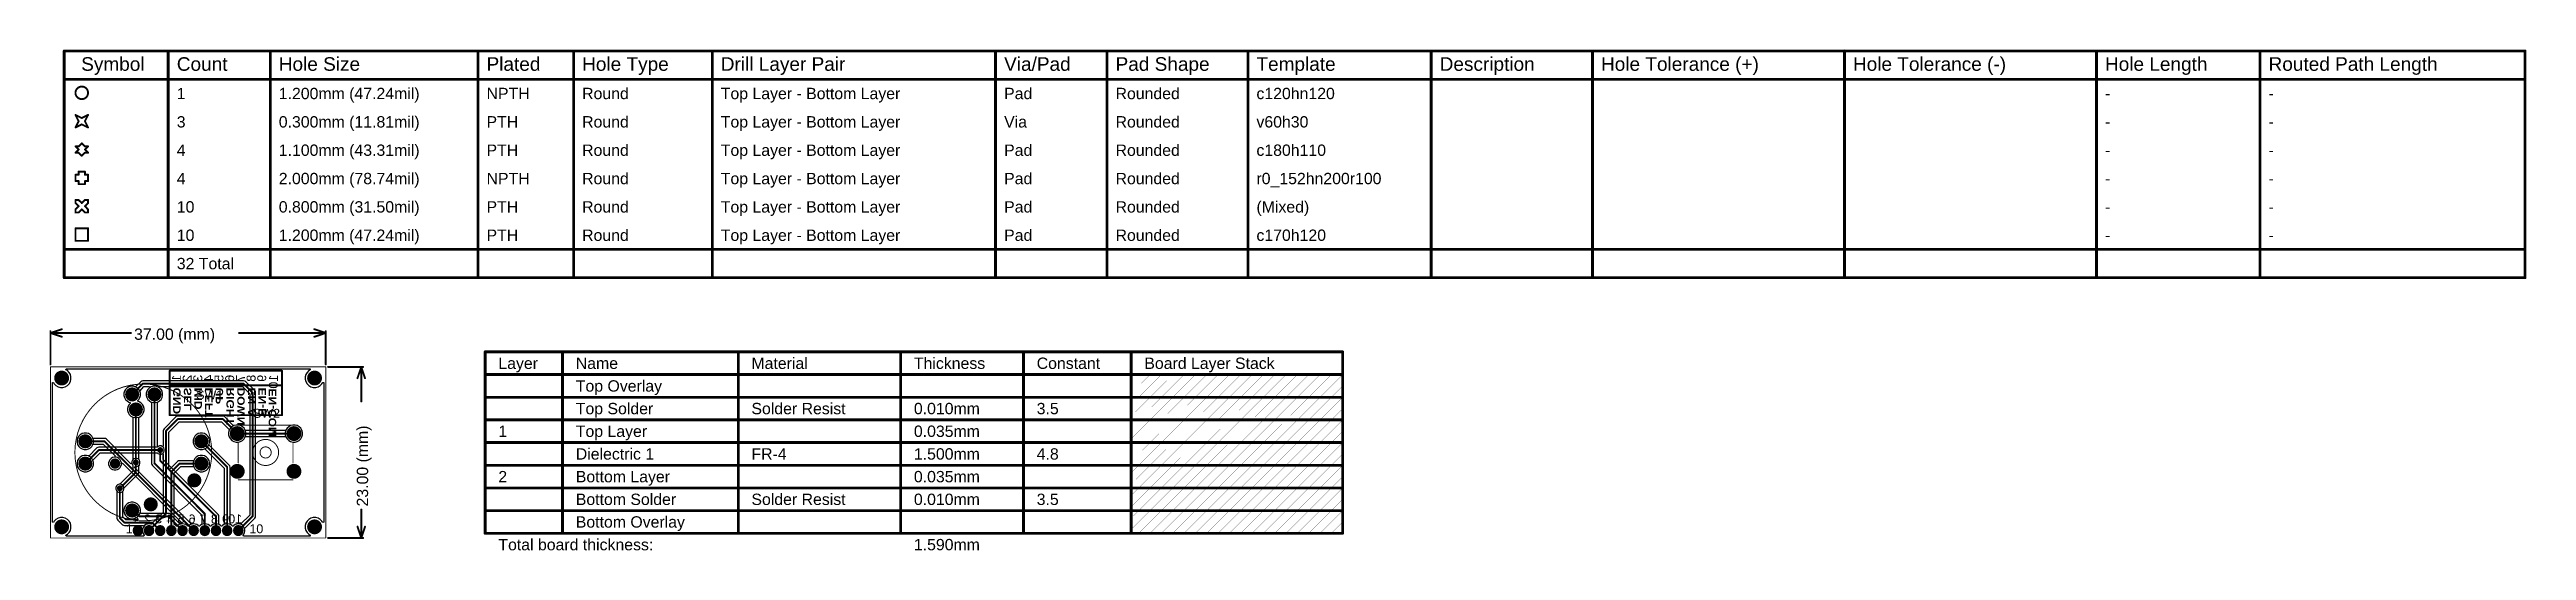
# Model space of a CAD drawing. Header units: inches. Extents: x 0 to 333, y -2 to 66.
import ezdxf

# ---------------------------------------------------------------- set-up
doc = ezdxf.new("R2010")
doc.units = ezdxf.units.IN
for name, color, linetype in [('Board Outline', 216, 'Continuous'), ('Bottom Layer', 5, 'Continuous'), ('Bottom Overlay', 54, 'Continuous'), ('Bottom Solder', 6, 'Continuous'), ('Drill Drawing', 1, 'Continuous'), ('Fabrication', 56, 'Continuous'), ('Mechanical 1', 6, 'Continuous'), ('Multi-Layer', 9, 'Continuous'), ('Pad Holes', 156, 'Continuous'), ('Top Layer', 1, 'Continuous'), ('Top Overlay', 2, 'Continuous'), ('Top Solder', 216, 'Continuous'), ('Via Holes', 16, 'Continuous')]:
    doc.layers.add(name, color=color, linetype=linetype)
doc.styles.add('Arial', font='', dxfattribs={"height": 0.2})
doc.styles.add('Arial Black_Bold', font='', dxfattribs={"height": 0.2})
doc.styles.get('Arial').set_extended_font_data('Arial')
doc.styles.get('Arial Black_Bold').set_extended_font_data('Arial Black', bold=True)

msp = doc.modelspace()

# ---------------------------------------------------------------- texts
at = {"layer": 'Bottom Overlay', "text_generation_flag": 2}
for s, height, style, p in [('1', 1.2, 'Arial', (17.52, 21.94)), ('GND', 1, 'Arial Black_Bold', (17.48, 20.21)), ('2', 1.2, 'Arial', (18.97, 21.94)), ('SEL', 1, 'Arial Black_Bold', (18.93, 20.21)), ('3', 1.2, 'Arial', (20.4, 21.94)), ('MID', 1, 'Arial Black_Bold', (20.36, 20.21)), ('4', 1.2, 'Arial', (21.83, 21.94)), ('LEFT', 1, 'Arial Black_Bold', (21.79, 20.21)), ('5', 1.2, 'Arial', (23.25, 21.94)), ('UP', 1, 'Arial Black_Bold', (23.21, 20.21)), ('6', 1.2, 'Arial', (24.69, 21.94)), ('RIGHT', 1, 'Arial Black_Bold', (24.66, 20.21)), ('7', 1.2, 'Arial', (26.14, 21.94)), ('DOWN', 1, 'Arial Black_Bold', (26.11, 20.21)), ('8', 1.2, 'Arial', (27.57, 21.94)), ('EN-A', 1, 'Arial Black_Bold', (27.54, 20.21)), ('9', 1.2, 'Arial', (29, 21.94)), ('EN-B', 1, 'Arial Black_Bold', (28.96, 20.21)), ('10', 1.2, 'Arial', (30.57, 21.94)), ('EN-COM', 1, 'Arial Black_Bold', (30.34, 20.08))]:
    msp.add_text(s, height=height, rotation=90, dxfattribs=dict(at, style=style)).set_placement(p)
at = {"layer": 'Bottom Overlay', "style": 'Arial', "text_generation_flag": 2}
for s, p in [('1', (11.89, 1.96)), ('2', (13.51, 1.96)), ('3', (15, 1.97)), ('4', (16.52, 1.96)), ('5', (18, 1.97)), ('6', (19.5, 1.97)), ('7', (21, 1.96)), ('8', (22.5, 1.97)), ('9', (24, 1.97)), ('10', (25.76, 1.97))]:
    msp.add_text(s, height=1.2, dxfattribs=at).set_placement(p)
at = {"layer": 'Drill Drawing', "style": 'Arial'}
for s, height, p in [('Symbol', 1.829, (4.13, 62.8)), ('Count', 1.829, (16.98, 62.8)), ('Hole Size', 1.829, (30.69, 62.8)), ('Plated', 1.829, (58.62, 62.8)), ('Hole Type', 1.829, (71.47, 62.8)), ('Drill Layer Pair', 1.8288, (90.11, 62.8)), ('Via/Pad', 1.829, (128.2, 62.8)), ('Pad Shape', 1.829, (143.18, 62.8)), ('Template', 1.829, (162.12, 62.8)), ('Description', 1.8288, (186.75, 62.8)), ('Hole Tolerance (+)', 1.8288, (208.44, 62.8)), ('Hole Tolerance (-)', 1.8288, (242.31, 62.8)), ('Hole Length', 1.8288, (276.19, 62.8)), ('Routed Path Length', 1.8288, (298.18, 62.8)), ('1', 1.52, (16.98, 58.99)), ('1.200mm (47.24mil)', 1.524, (30.69, 58.99)), ('NPTH', 1.524, (58.62, 58.99)), ('Round', 1.524, (71.47, 58.99)), ('Top Layer - Bottom Layer', 1.524, (90.11, 58.99)), ('Pad', 1.524, (128.2, 58.99)), ('Rounded', 1.524, (143.18, 58.99)), ('c120hn120', 1.524, (162.12, 58.99)), ('3', 1.52, (16.98, 55.18)), ('0.300mm (11.81mil)', 1.524, (30.69, 55.18)), ('PTH', 1.524, (58.62, 55.18)), ('Round', 1.524, (71.47, 55.18)), ('Top Layer - Bottom Layer', 1.524, (90.11, 55.18)), ('Via', 1.524, (128.2, 55.18)), ('Rounded', 1.524, (143.18, 55.18)), ('v60h30', 1.524, (162.12, 55.18)), ('-', 1.52, (276.19, 58.99)), ('-', 1.52, (298.18, 58.99)), ('-', 1.52, (276.19, 55.18)), ('-', 1.52, (298.18, 55.18)), ('4', 1.52, (16.98, 51.37)), ('1.100mm (43.31mil)', 1.524, (30.69, 51.37)), ('PTH', 1.524, (58.62, 51.37)), ('Round', 1.524, (71.47, 51.37)), ('Top Layer - Bottom Layer', 1.524, (90.11, 51.37)), ('Pad', 1.524, (128.2, 51.37)), ('Rounded', 1.524, (143.18, 51.37)), ('c180h110', 1.524, (162.12, 51.37)), ('-', 1.52, (276.19, 51.37)), ('-', 1.52, (298.18, 51.37)), ('4', 1.52, (16.98, 47.56)), ('2.000mm (78.74mil)', 1.524, (30.69, 47.56)), ('NPTH', 1.524, (58.62, 47.56)), ('Round', 1.524, (71.47, 47.56)), ('Top Layer - Bottom Layer', 1.524, (90.11, 47.56)), ('Pad', 1.524, (128.2, 47.56)), ('Rounded', 1.524, (143.18, 47.56)), ('r0_152hn200r100', 1.524, (162.12, 47.56)), ('-', 1.52, (276.19, 47.56)), ('-', 1.52, (298.18, 47.56)), ('10', 1.524, (16.98, 43.75)), ('0.800mm (31.50mil)', 1.524, (30.69, 43.75)), ('PTH', 1.524, (58.62, 43.75)), ('Round', 1.524, (71.47, 43.75)), ('Top Layer - Bottom Layer', 1.524, (90.11, 43.75)), ('Pad', 1.524, (128.2, 43.75)), ('Rounded', 1.524, (143.18, 43.75)), ('(Mixed)', 1.524, (162.12, 43.75)), ('-', 1.52, (276.19, 43.75)), ('-', 1.52, (298.18, 43.75)), ('10', 1.524, (16.98, 39.94)), ('1.200mm (47.24mil)', 1.524, (30.69, 39.94)), ('PTH', 1.524, (58.62, 39.94)), ('Round', 1.524, (71.47, 39.94)), ('Top Layer - Bottom Layer', 1.524, (90.11, 39.94)), ('Pad', 1.524, (128.2, 39.94)), ('Rounded', 1.524, (143.18, 39.94)), ('c170h120', 1.524, (162.12, 39.94)), ('-', 1.52, (276.19, 39.94)), ('-', 1.52, (298.18, 39.94)), ('32 Total', 1.524, (16.98, 36.13))]:
    msp.add_text(s, height=height, dxfattribs=at).set_placement(p)
at = {"layer": 'Fabrication', "style": 'Arial'}
for s, height, p in [('Layer', 1.524, (60.21, 22.73)), ('Name', 1.524, (70.62, 22.73)), ('Material', 1.524, (94.23, 22.73)), ('Thickness', 1.524, (116.07, 22.73)), ('Constant', 1.524, (132.58, 22.73)), ('Board Layer Stack', 1.524, (147.05, 22.73)), ('Top Overlay', 1.524, (70.62, 19.68)), ('Top Solder', 1.524, (70.62, 16.64)), ('Solder Resist', 1.524, (94.23, 16.64)), ('0.010mm', 1.524, (116.07, 16.64)), ('3.5', 1.524, (132.58, 16.64)), ('1', 1.52, (60.21, 13.59)), ('Top Layer', 1.524, (70.62, 13.59)), ('0.035mm', 1.524, (116.07, 13.59)), ('Dielectric 1', 1.524, (70.62, 10.54)), ('FR-4', 1.524, (94.23, 10.54)), ('1.500mm', 1.524, (116.07, 10.54)), ('4.8', 1.524, (132.58, 10.54)), ('2', 1.52, (60.21, 7.49)), ('Bottom Layer', 1.524, (70.62, 7.49)), ('0.035mm', 1.524, (116.07, 7.49)), ('Bottom Solder', 1.524, (70.62, 4.44)), ('Solder Resist', 1.524, (94.23, 4.44)), ('0.010mm', 1.524, (116.07, 4.44)), ('3.5', 1.524, (132.58, 4.44)), ('Bottom Overlay', 1.524, (70.62, 1.4)), ('Total board thickness:', 1.524, (60.21, -1.65)), ('1.590mm', 1.524, (116.07, -1.65))]:
    msp.add_text(s, height=height, dxfattribs=at).set_placement(p)
at = {"layer": 'Mechanical 1', "style": 'Arial'}
msp.add_text('37.00 (mm)', height=1.524, dxfattribs=at).set_placement((11.24, 26.64))
msp.add_text('23.00 (mm)', height=1.524, rotation=90, dxfattribs=at).set_placement((42.7, 4.24))
at = {"layer": 'Top Overlay', "style": 'Arial'}
for s, p in [('SW1', (19.59, 18.65)), ('SW2', (27.23, 16.16)), ('1', (10.13, 0.64))]:
    msp.add_text(s, height=1.2, dxfattribs=at).set_placement(p)
msp.add_text('10', height=1.2, rotation=360, dxfattribs=at).set_placement((26.74, 0.64))

# ---------------------------------------------------------------- blocks, each defined once
blk = doc.blocks.new('KSL0M512_LFT_1')
at = {"layer": 'Bottom Layer'}
h = blk.add_hatch(color=5, dxfattribs=at)
edge = h.paths.add_edge_path()
edge.add_arc((-3.809873, 2.540127), 0.899998, 0, 360)
h = blk.add_hatch(color=5, dxfattribs=at)
edge = h.paths.add_edge_path()
edge.add_arc((3.809873, 2.539873), 0.899998, 0, 360)
h = blk.add_hatch(color=5, dxfattribs=at)
edge = h.paths.add_edge_path()
edge.add_arc((-3.809873, -2.539873), 0.899998, 0, 360)
h = blk.add_hatch(color=5, dxfattribs=at)
edge = h.paths.add_edge_path()
edge.add_arc((3.809873, -2.540127), 0.899998, 0, 360)
at = {"layer": 'Bottom Solder'}
h = blk.add_hatch(color=6, dxfattribs=at)
edge = h.paths.add_edge_path()
edge.add_arc((-3.809873, 2.540127), 1.001598, 0, 360)
h = blk.add_hatch(color=6, dxfattribs=at)
edge = h.paths.add_edge_path()
edge.add_arc((3.809873, 2.539873), 1.001598, 0, 360)
h = blk.add_hatch(color=6, dxfattribs=at)
edge = h.paths.add_edge_path()
edge.add_arc((-3.809873, -2.539873), 1.001598, 0, 360)
h = blk.add_hatch(color=6, dxfattribs=at)
edge = h.paths.add_edge_path()
edge.add_arc((3.809873, -2.540127), 1.001598, 0, 360)
at = {"layer": 'Multi-Layer'}
h = blk.add_hatch(color=9, dxfattribs=at)
edge = h.paths.add_edge_path()
edge.add_arc((-3.809873, 2.540127), 0.899998, 0, 360)
h = blk.add_hatch(color=9, dxfattribs=at)
edge = h.paths.add_edge_path()
edge.add_arc((3.809873, 2.539873), 0.899998, 0, 360)
h = blk.add_hatch(color=9, dxfattribs=at)
edge = h.paths.add_edge_path()
edge.add_arc((-3.809873, -2.539873), 0.899998, 0, 360)
h = blk.add_hatch(color=9, dxfattribs=at)
edge = h.paths.add_edge_path()
edge.add_arc((3.809873, -2.540127), 0.899998, 0, 360)
at = {"layer": 'Pad Holes'}
h = blk.add_hatch(color=7, dxfattribs=at)
edge = h.paths.add_edge_path()
edge.add_arc((-3.809873, 2.540127), 0.550012, 0, 360)
h = blk.add_hatch(color=7, dxfattribs=at)
edge = h.paths.add_edge_path()
edge.add_arc((3.809873, 2.539873), 0.550012, 0, 360)
h = blk.add_hatch(color=7, dxfattribs=at)
edge = h.paths.add_edge_path()
edge.add_arc((-3.809873, -2.539873), 0.550012, 0, 360)
h = blk.add_hatch(color=7, dxfattribs=at)
edge = h.paths.add_edge_path()
edge.add_arc((3.809873, -2.540127), 0.550012, 0, 360)
at = {"layer": 'Top Layer'}
h = blk.add_hatch(color=1, dxfattribs=at)
edge = h.paths.add_edge_path()
edge.add_arc((-3.809873, 2.540127), 0.899998, 0, 360)
h = blk.add_hatch(color=1, dxfattribs=at)
edge = h.paths.add_edge_path()
edge.add_arc((3.809873, 2.539873), 0.899998, 0, 360)
h = blk.add_hatch(color=1, dxfattribs=at)
edge = h.paths.add_edge_path()
edge.add_arc((-3.809873, -2.539873), 0.899998, 0, 360)
h = blk.add_hatch(color=1, dxfattribs=at)
edge = h.paths.add_edge_path()
edge.add_arc((3.809873, -2.540127), 0.899998, 0, 360)
at = {"layer": 'Top Solder'}
h = blk.add_hatch(color=216, dxfattribs=at)
edge = h.paths.add_edge_path()
edge.add_arc((-3.809873, 2.540127), 1.001598, 0, 360)
h = blk.add_hatch(color=216, dxfattribs=at)
edge = h.paths.add_edge_path()
edge.add_arc((3.809873, 2.539873), 1.001598, 0, 360)
h = blk.add_hatch(color=216, dxfattribs=at)
edge = h.paths.add_edge_path()
edge.add_arc((-3.809873, -2.539873), 1.001598, 0, 360)
h = blk.add_hatch(color=216, dxfattribs=at)
edge = h.paths.add_edge_path()
edge.add_arc((3.809873, -2.540127), 1.001598, 0, 360)
at = {"layer": 'Top Overlay', "const_width": 0.127}
for points in [[(3.683, 3.683), (-3.683, 3.683)], [(-3.683, 1.397), (-3.683, -1.397)], [(3.683, 1.397), (3.683, -1.397)], [(3.683, -3.683), (-3.683, -3.683)]]:
    blk.add_lwpolyline(points, dxfattribs=at)
at = {"layer": 'Top Overlay'}
for points, const_width in [([(-3.71475, 3.683, 1), (-3.65125, 3.683, 1)], 0.0635), ([(3.65125, 3.683, 1), (3.71475, 3.683, 1)], 0.0635), ([(-3.71475, 1.397, 1), (-3.65125, 1.397, 1)], 0.0635), ([(1.749933, 0.000127, 1), (-1.750187, 0.000127, 1)], 0.127), ([(-1.781937, 0.000127, 1), (-1.718437, 0.000127, 1)], 0.0635), ([(0.749173, 0.000127, 1), (-0.749427, 0.000127, 1)], 0.127), ([(-0.781177, 0.000127, 1), (-0.717677, 0.000127, 1)], 0.0635), ([(0.717423, 0.000127, 1), (0.780923, 0.000127, 1)], 0.0635), ([(1.718183, 0.000127, 1), (1.781683, 0.000127, 1)], 0.0635), ([(3.65125, 1.397, 1), (3.71475, 1.397, 1)], 0.0635), ([(-3.71475, -1.397, 1), (-3.65125, -1.397, 1)], 0.0635), ([(3.65125, -1.397, 1), (3.71475, -1.397, 1)], 0.0635), ([(-3.71475, -3.683, 1), (-3.65125, -3.683, 1)], 0.0635), ([(3.65125, -3.683, 1), (3.71475, -3.683, 1)], 0.0635)]:
    blk.add_lwpolyline(points, format="xyb", close=True, dxfattribs=dict(at, const_width=const_width))
blk = doc.blocks.new('RKJXT1F42001_2')
at = {"layer": 'Bottom Layer'}
h = blk.add_hatch(color=5, dxfattribs=at)
edge = h.paths.add_edge_path()
edge.add_arc((-1.5, 7.8), 0.85, 0, 360)
h = blk.add_hatch(color=5, dxfattribs=at)
edge = h.paths.add_edge_path()
edge.add_arc((1.5, 7.8), 0.85, 0, 360)
h = blk.add_hatch(color=5, dxfattribs=at)
edge = h.paths.add_edge_path()
edge.add_arc((-1, 5.78), 0.85, 0, 360)
h = blk.add_hatch(color=5, dxfattribs=at)
edge = h.paths.add_edge_path()
edge.add_arc((-7.8, 1.5), 0.85, 0, 360)
h = blk.add_hatch(color=5, dxfattribs=at)
edge = h.paths.add_edge_path()
edge.add_arc((7.8, 1.5), 0.85, 0, 360)
h = blk.add_hatch(color=5, dxfattribs=at)
edge = h.paths.add_edge_path()
edge.add_arc((-7.8, -1.5), 0.85, 0, 360)
h = blk.add_hatch(color=5, dxfattribs=at)
edge = h.paths.add_edge_path()
edge.add_arc((-3.8, -1.5), 0.6, 0, 360)
h = blk.add_hatch(color=5, dxfattribs=at)
edge = h.paths.add_edge_path()
edge.add_arc((6.86, -3.75), 0.85, 0, 360)
h = blk.add_hatch(color=5, dxfattribs=at)
edge = h.paths.add_edge_path()
edge.add_arc((7.8, -1.5), 0.85, 0, 360)
h = blk.add_hatch(color=5, dxfattribs=at)
edge = h.paths.add_edge_path()
edge.add_arc((1, -6.98), 0.85, 0, 360)
h = blk.add_hatch(color=5, dxfattribs=at)
edge = h.paths.add_edge_path()
edge.add_arc((-1.5, -7.8), 0.85, 0, 360)
at = {"layer": 'Bottom Solder'}
h = blk.add_hatch(color=6, dxfattribs=at)
edge = h.paths.add_edge_path()
edge.add_arc((-1.5, 7.8), 0.952, 0, 360)
h = blk.add_hatch(color=6, dxfattribs=at)
edge = h.paths.add_edge_path()
edge.add_arc((-1, 5.78), 0.952, 0, 360)
h = blk.add_hatch(color=6, dxfattribs=at)
edge = h.paths.add_edge_path()
edge.add_arc((1.5, 7.8), 0.952, 0, 360)
h = blk.add_hatch(color=6, dxfattribs=at)
edge = h.paths.add_edge_path()
edge.add_arc((-7.8, 1.5), 0.952, 0, 360)
h = blk.add_hatch(color=6, dxfattribs=at)
edge = h.paths.add_edge_path()
edge.add_arc((7.8, 1.5), 0.952, 0, 360)
h = blk.add_hatch(color=6, dxfattribs=at)
edge = h.paths.add_edge_path()
edge.add_arc((-7.8, -1.5), 0.952, 0, 360)
h = blk.add_hatch(color=6, dxfattribs=at)
edge = h.paths.add_edge_path()
edge.add_arc((-3.8, -1.5), 0.702, 0, 360)
h = blk.add_hatch(color=6, dxfattribs=at)
edge = h.paths.add_edge_path()
edge.add_arc((6.86, -3.75), 0.952, 0, 360)
h = blk.add_hatch(color=6, dxfattribs=at)
edge = h.paths.add_edge_path()
edge.add_arc((7.8, -1.5), 0.952, 0, 360)
h = blk.add_hatch(color=6, dxfattribs=at)
edge = h.paths.add_edge_path()
edge.add_arc((1, -6.98), 0.952, 0, 360)
h = blk.add_hatch(color=6, dxfattribs=at)
edge = h.paths.add_edge_path()
edge.add_arc((-1.5, -7.8), 0.952, 0, 360)
at = {"layer": 'Multi-Layer'}
h = blk.add_hatch(color=9, dxfattribs=at)
edge = h.paths.add_edge_path()
edge.add_arc((-1.5, 7.8), 0.85, 0, 360)
h = blk.add_hatch(color=9, dxfattribs=at)
edge = h.paths.add_edge_path()
edge.add_arc((1.5, 7.8), 0.85, 0, 360)
h = blk.add_hatch(color=9, dxfattribs=at)
edge = h.paths.add_edge_path()
edge.add_arc((-1, 5.78), 0.85, 0, 360)
h = blk.add_hatch(color=9, dxfattribs=at)
edge = h.paths.add_edge_path()
edge.add_arc((-7.8, 1.5), 0.85, 0, 360)
h = blk.add_hatch(color=9, dxfattribs=at)
edge = h.paths.add_edge_path()
edge.add_arc((7.8, 1.5), 0.85, 0, 360)
h = blk.add_hatch(color=9, dxfattribs=at)
edge = h.paths.add_edge_path()
edge.add_arc((-7.8, -1.5), 0.85, 0, 360)
h = blk.add_hatch(color=9, dxfattribs=at)
edge = h.paths.add_edge_path()
edge.add_arc((-3.8, -1.5), 0.6, 0, 360)
h = blk.add_hatch(color=9, dxfattribs=at)
edge = h.paths.add_edge_path()
edge.add_arc((6.86, -3.75), 0.85, 0, 360)
h = blk.add_hatch(color=9, dxfattribs=at)
edge = h.paths.add_edge_path()
edge.add_arc((7.8, -1.5), 0.85, 0, 360)
h = blk.add_hatch(color=9, dxfattribs=at)
edge = h.paths.add_edge_path()
edge.add_arc((1, -6.98), 0.85, 0, 360)
h = blk.add_hatch(color=9, dxfattribs=at)
edge = h.paths.add_edge_path()
edge.add_arc((-1.5, -7.8), 0.85, 0, 360)
at = {"layer": 'Pad Holes'}
h = blk.add_hatch(color=7, dxfattribs=at)
edge = h.paths.add_edge_path()
edge.add_arc((-1.5, 7.8), 0.6, 0, 360)
h = blk.add_hatch(color=7, dxfattribs=at)
edge = h.paths.add_edge_path()
edge.add_arc((1.5, 7.8), 0.6, 0, 360)
h = blk.add_hatch(color=7, dxfattribs=at)
edge = h.paths.add_edge_path()
edge.add_arc((-1, 5.78), 0.6, 0, 360)
h = blk.add_hatch(color=7, dxfattribs=at)
edge = h.paths.add_edge_path()
edge.add_arc((-7.8, 1.5), 0.6, 0, 360)
h = blk.add_hatch(color=7, dxfattribs=at)
edge = h.paths.add_edge_path()
edge.add_arc((7.8, 1.5), 0.6, 0, 360)
h = blk.add_hatch(color=7, dxfattribs=at)
edge = h.paths.add_edge_path()
edge.add_arc((-7.8, -1.5), 0.6, 0, 360)
h = blk.add_hatch(color=7, dxfattribs=at)
edge = h.paths.add_edge_path()
edge.add_arc((-3.8, -1.5), 0.6, 0, 360)
h = blk.add_hatch(color=7, dxfattribs=at)
edge = h.paths.add_edge_path()
edge.add_arc((6.86, -3.75), 0.6, 0, 360)
h = blk.add_hatch(color=7, dxfattribs=at)
edge = h.paths.add_edge_path()
edge.add_arc((7.8, -1.5), 0.6, 0, 360)
h = blk.add_hatch(color=7, dxfattribs=at)
edge = h.paths.add_edge_path()
edge.add_arc((1, -6.98), 0.6, 0, 360)
h = blk.add_hatch(color=7, dxfattribs=at)
edge = h.paths.add_edge_path()
edge.add_arc((-1.5, -7.8), 0.6, 0, 360)
at = {"layer": 'Top Layer'}
h = blk.add_hatch(color=1, dxfattribs=at)
edge = h.paths.add_edge_path()
edge.add_arc((-1.5, 7.8), 0.85, 0, 360)
h = blk.add_hatch(color=1, dxfattribs=at)
edge = h.paths.add_edge_path()
edge.add_arc((1.5, 7.8), 0.85, 0, 360)
h = blk.add_hatch(color=1, dxfattribs=at)
edge = h.paths.add_edge_path()
edge.add_arc((-1, 5.78), 0.85, 0, 360)
h = blk.add_hatch(color=1, dxfattribs=at)
edge = h.paths.add_edge_path()
edge.add_arc((-7.8, 1.5), 0.85, 0, 360)
h = blk.add_hatch(color=1, dxfattribs=at)
edge = h.paths.add_edge_path()
edge.add_arc((7.8, 1.5), 0.85, 0, 360)
h = blk.add_hatch(color=1, dxfattribs=at)
edge = h.paths.add_edge_path()
edge.add_arc((-7.8, -1.5), 0.85, 0, 360)
h = blk.add_hatch(color=1, dxfattribs=at)
edge = h.paths.add_edge_path()
edge.add_arc((-3.8, -1.5), 0.6, 0, 360)
h = blk.add_hatch(color=1, dxfattribs=at)
edge = h.paths.add_edge_path()
edge.add_arc((6.86, -3.75), 0.85, 0, 360)
h = blk.add_hatch(color=1, dxfattribs=at)
edge = h.paths.add_edge_path()
edge.add_arc((7.8, -1.5), 0.85, 0, 360)
h = blk.add_hatch(color=1, dxfattribs=at)
edge = h.paths.add_edge_path()
edge.add_arc((1, -6.98), 0.85, 0, 360)
h = blk.add_hatch(color=1, dxfattribs=at)
edge = h.paths.add_edge_path()
edge.add_arc((-1.5, -7.8), 0.85, 0, 360)
at = {"layer": 'Top Solder'}
h = blk.add_hatch(color=216, dxfattribs=at)
edge = h.paths.add_edge_path()
edge.add_arc((-1.5, 7.8), 0.952, 0, 360)
h = blk.add_hatch(color=216, dxfattribs=at)
edge = h.paths.add_edge_path()
edge.add_arc((-1, 5.78), 0.952, 0, 360)
h = blk.add_hatch(color=216, dxfattribs=at)
edge = h.paths.add_edge_path()
edge.add_arc((1.5, 7.8), 0.952, 0, 360)
h = blk.add_hatch(color=216, dxfattribs=at)
edge = h.paths.add_edge_path()
edge.add_arc((-7.8, 1.5), 0.952, 0, 360)
h = blk.add_hatch(color=216, dxfattribs=at)
edge = h.paths.add_edge_path()
edge.add_arc((7.8, 1.5), 0.952, 0, 360)
h = blk.add_hatch(color=216, dxfattribs=at)
edge = h.paths.add_edge_path()
edge.add_arc((-7.8, -1.5), 0.952, 0, 360)
h = blk.add_hatch(color=216, dxfattribs=at)
edge = h.paths.add_edge_path()
edge.add_arc((-3.8, -1.5), 0.702, 0, 360)
h = blk.add_hatch(color=216, dxfattribs=at)
edge = h.paths.add_edge_path()
edge.add_arc((6.86, -3.75), 0.952, 0, 360)
h = blk.add_hatch(color=216, dxfattribs=at)
edge = h.paths.add_edge_path()
edge.add_arc((7.8, -1.5), 0.952, 0, 360)
h = blk.add_hatch(color=216, dxfattribs=at)
edge = h.paths.add_edge_path()
edge.add_arc((1, -6.98), 0.952, 0, 360)
h = blk.add_hatch(color=216, dxfattribs=at)
edge = h.paths.add_edge_path()
edge.add_arc((-1.5, -7.8), 0.952, 0, 360)
at = {"layer": 'Top Overlay'}
for points, const_width in [([(9.2, 0, 1), (-9.2, 0, 1)], 0.127), ([(-9.23, 0, 1), (-9.17, 0, 1)], 0.0635), ([(9.17, 0, 1), (9.23, 0, 1)], 0.0635)]:
    blk.add_lwpolyline(points, format="xyb", close=True, dxfattribs=dict(at, const_width=const_width))
blk = doc.blocks.new('0_5___T____P___3')
at = {"layer": 'Bottom Layer'}
h = blk.add_hatch(color=5, dxfattribs=at)
edge = h.paths.add_edge_path()
edge.add_arc((-0.05, 0), 0.6, 90, 270)
edge.add_line((-0.05, -0.6), (0.05, -0.6))
edge.add_arc((0.05, 0), 0.6, 270, 450)
edge.add_line((0.05, 0.6), (-0.05, 0.6))
at = {"layer": 'Bottom Solder'}
h = blk.add_hatch(color=6, dxfattribs=at)
edge = h.paths.add_edge_path()
edge.add_arc((-0.05, 0), 0.702, 90, 270)
edge.add_line((-0.05, -0.7), (0.05, -0.7))
edge.add_arc((0.05, 0), 0.702, 270, 450)
edge.add_line((0.05, 0.7), (-0.05, 0.7))
at = {"layer": 'Multi-Layer'}
h = blk.add_hatch(color=9, dxfattribs=at)
edge = h.paths.add_edge_path()
edge.add_arc((-0.05, 0), 0.6, 90, 270)
edge.add_line((-0.05, -0.6), (0.05, -0.6))
edge.add_arc((0.05, 0), 0.6, 270, 450)
edge.add_line((0.05, 0.6), (-0.05, 0.6))
at = {"layer": 'Pad Holes'}
h = blk.add_hatch(color=7, dxfattribs=at)
edge = h.paths.add_edge_path()
edge.add_arc((0, 0), 0.4, 0, 360)
at = {"layer": 'Top Layer'}
h = blk.add_hatch(color=1, dxfattribs=at)
edge = h.paths.add_edge_path()
edge.add_arc((-0.05, 0), 0.6, 90, 270)
edge.add_line((-0.05, -0.6), (0.05, -0.6))
edge.add_arc((0.05, 0), 0.6, 270, 450)
edge.add_line((0.05, 0.6), (-0.05, 0.6))
at = {"layer": 'Top Solder'}
h = blk.add_hatch(color=216, dxfattribs=at)
edge = h.paths.add_edge_path()
edge.add_arc((-0.05, 0), 0.702, 90, 270)
edge.add_line((-0.05, -0.7), (0.05, -0.7))
edge.add_arc((0.05, 0), 0.702, 270, 450)
edge.add_line((0.05, 0.7), (-0.05, 0.7))
blk = doc.blocks.new('0_5___T____P___4')
at = {"layer": 'Bottom Layer'}
h = blk.add_hatch(color=5, dxfattribs=at)
edge = h.paths.add_edge_path()
edge.add_arc((0, -0.05), 0.6, 180, 360)
edge.add_line((0.6, -0.05), (0.6, 0.05))
edge.add_arc((0, 0.05), 0.6, 0, 180)
edge.add_line((-0.6, 0.05), (-0.6, -0.05))
at = {"layer": 'Bottom Solder'}
h = blk.add_hatch(color=6, dxfattribs=at)
edge = h.paths.add_edge_path()
edge.add_arc((0, -0.05), 0.702, 180, 360)
edge.add_line((0.7, -0.05), (0.7, 0.05))
edge.add_arc((0, 0.05), 0.702, 0, 180)
edge.add_line((-0.7, 0.05), (-0.7, -0.05))
at = {"layer": 'Multi-Layer'}
h = blk.add_hatch(color=9, dxfattribs=at)
edge = h.paths.add_edge_path()
edge.add_arc((0, -0.05), 0.6, 180, 360)
edge.add_line((0.6, -0.05), (0.6, 0.05))
edge.add_arc((0, 0.05), 0.6, 0, 180)
edge.add_line((-0.6, 0.05), (-0.6, -0.05))
at = {"layer": 'Pad Holes'}
h = blk.add_hatch(color=7, dxfattribs=at)
edge = h.paths.add_edge_path()
edge.add_arc((0, 0), 0.4, 0, 360)
at = {"layer": 'Top Layer'}
h = blk.add_hatch(color=1, dxfattribs=at)
edge = h.paths.add_edge_path()
edge.add_arc((0, -0.05), 0.6, 180, 360)
edge.add_line((0.6, -0.05), (0.6, 0.05))
edge.add_arc((0, 0.05), 0.6, 0, 180)
edge.add_line((-0.6, 0.05), (-0.6, -0.05))
at = {"layer": 'Top Solder'}
h = blk.add_hatch(color=216, dxfattribs=at)
edge = h.paths.add_edge_path()
edge.add_arc((0, -0.05), 0.702, 180, 360)
edge.add_line((0.7, -0.05), (0.7, 0.05))
edge.add_arc((0, 0.05), 0.702, 0, 180)
edge.add_line((-0.7, 0.05), (-0.7, -0.05))
blk = doc.blocks.new('0_5___T____P___5')
at = {"layer": 'Bottom Layer'}
h = blk.add_hatch(color=5, dxfattribs=at)
edge = h.paths.add_edge_path()
edge.add_arc((0, -0.05), 0.6, 180, 360)
edge.add_line((0.6, -0.05), (0.6, 0.05))
edge.add_arc((0, 0.05), 0.6, 0, 180)
edge.add_line((-0.6, 0.05), (-0.6, -0.05))
at = {"layer": 'Bottom Solder'}
h = blk.add_hatch(color=6, dxfattribs=at)
edge = h.paths.add_edge_path()
edge.add_arc((0, -0.05), 0.702, 180, 360)
edge.add_line((0.7, -0.05), (0.7, 0.05))
edge.add_arc((0, 0.05), 0.702, 0, 180)
edge.add_line((-0.7, 0.05), (-0.7, -0.05))
at = {"layer": 'Multi-Layer'}
h = blk.add_hatch(color=9, dxfattribs=at)
edge = h.paths.add_edge_path()
edge.add_arc((0, -0.05), 0.6, 180, 360)
edge.add_line((0.6, -0.05), (0.6, 0.05))
edge.add_arc((0, 0.05), 0.6, 0, 180)
edge.add_line((-0.6, 0.05), (-0.6, -0.05))
at = {"layer": 'Pad Holes'}
h = blk.add_hatch(color=7, dxfattribs=at)
edge = h.paths.add_edge_path()
edge.add_arc((0, 0), 0.4, 0, 360)
at = {"layer": 'Top Layer'}
h = blk.add_hatch(color=1, dxfattribs=at)
edge = h.paths.add_edge_path()
edge.add_arc((0, -0.05), 0.6, 180, 360)
edge.add_line((0.6, -0.05), (0.6, 0.05))
edge.add_arc((0, 0.05), 0.6, 0, 180)
edge.add_line((-0.6, 0.05), (-0.6, -0.05))
at = {"layer": 'Top Solder'}
h = blk.add_hatch(color=216, dxfattribs=at)
edge = h.paths.add_edge_path()
edge.add_arc((0, -0.05), 0.702, 180, 360)
edge.add_line((0.7, -0.05), (0.7, 0.05))
edge.add_arc((0, 0.05), 0.702, 0, 180)
edge.add_line((-0.7, 0.05), (-0.7, -0.05))
blk = doc.blocks.new('0_5___T____P___6')
at = {"layer": 'Bottom Layer'}
h = blk.add_hatch(color=5, dxfattribs=at)
edge = h.paths.add_edge_path()
edge.add_arc((0, -0.05), 0.6, 180, 360)
edge.add_line((0.6, -0.05), (0.6, 0.05))
edge.add_arc((0, 0.05), 0.6, 0, 180)
edge.add_line((-0.6, 0.05), (-0.6, -0.05))
at = {"layer": 'Bottom Solder'}
h = blk.add_hatch(color=6, dxfattribs=at)
edge = h.paths.add_edge_path()
edge.add_arc((0, -0.05), 0.702, 180, 360)
edge.add_line((0.7, -0.05), (0.7, 0.05))
edge.add_arc((0, 0.05), 0.702, 0, 180)
edge.add_line((-0.7, 0.05), (-0.7, -0.05))
at = {"layer": 'Multi-Layer'}
h = blk.add_hatch(color=9, dxfattribs=at)
edge = h.paths.add_edge_path()
edge.add_arc((0, -0.05), 0.6, 180, 360)
edge.add_line((0.6, -0.05), (0.6, 0.05))
edge.add_arc((0, 0.05), 0.6, 0, 180)
edge.add_line((-0.6, 0.05), (-0.6, -0.05))
at = {"layer": 'Pad Holes'}
h = blk.add_hatch(color=7, dxfattribs=at)
edge = h.paths.add_edge_path()
edge.add_arc((0, 0), 0.4, 0, 360)
at = {"layer": 'Top Layer'}
h = blk.add_hatch(color=1, dxfattribs=at)
edge = h.paths.add_edge_path()
edge.add_arc((0, -0.05), 0.6, 180, 360)
edge.add_line((0.6, -0.05), (0.6, 0.05))
edge.add_arc((0, 0.05), 0.6, 0, 180)
edge.add_line((-0.6, 0.05), (-0.6, -0.05))
at = {"layer": 'Top Solder'}
h = blk.add_hatch(color=216, dxfattribs=at)
edge = h.paths.add_edge_path()
edge.add_arc((0, -0.05), 0.702, 180, 360)
edge.add_line((0.7, -0.05), (0.7, 0.05))
edge.add_arc((0, 0.05), 0.702, 0, 180)
edge.add_line((-0.7, 0.05), (-0.7, -0.05))
blk = doc.blocks.new('0_5___T____P___7')
at = {"layer": 'Bottom Layer'}
h = blk.add_hatch(color=5, dxfattribs=at)
edge = h.paths.add_edge_path()
edge.add_arc((0, -0.05), 0.6, 180, 360)
edge.add_line((0.6, -0.05), (0.6, 0.05))
edge.add_arc((0, 0.05), 0.6, 0, 180)
edge.add_line((-0.6, 0.05), (-0.6, -0.05))
at = {"layer": 'Bottom Solder'}
h = blk.add_hatch(color=6, dxfattribs=at)
edge = h.paths.add_edge_path()
edge.add_arc((0, -0.05), 0.702, 180, 360)
edge.add_line((0.7, -0.05), (0.7, 0.05))
edge.add_arc((0, 0.05), 0.702, 0, 180)
edge.add_line((-0.7, 0.05), (-0.7, -0.05))
at = {"layer": 'Multi-Layer'}
h = blk.add_hatch(color=9, dxfattribs=at)
edge = h.paths.add_edge_path()
edge.add_arc((0, -0.05), 0.6, 180, 360)
edge.add_line((0.6, -0.05), (0.6, 0.05))
edge.add_arc((0, 0.05), 0.6, 0, 180)
edge.add_line((-0.6, 0.05), (-0.6, -0.05))
at = {"layer": 'Pad Holes'}
h = blk.add_hatch(color=7, dxfattribs=at)
edge = h.paths.add_edge_path()
edge.add_arc((0, 0), 0.4, 0, 360)
at = {"layer": 'Top Layer'}
h = blk.add_hatch(color=1, dxfattribs=at)
edge = h.paths.add_edge_path()
edge.add_arc((0, -0.05), 0.6, 180, 360)
edge.add_line((0.6, -0.05), (0.6, 0.05))
edge.add_arc((0, 0.05), 0.6, 0, 180)
edge.add_line((-0.6, 0.05), (-0.6, -0.05))
at = {"layer": 'Top Solder'}
h = blk.add_hatch(color=216, dxfattribs=at)
edge = h.paths.add_edge_path()
edge.add_arc((0, -0.05), 0.702, 180, 360)
edge.add_line((0.7, -0.05), (0.7, 0.05))
edge.add_arc((0, 0.05), 0.702, 0, 180)
edge.add_line((-0.7, 0.05), (-0.7, -0.05))
blk = doc.blocks.new('0_5___T____P___8')
at = {"layer": 'Bottom Layer'}
h = blk.add_hatch(color=5, dxfattribs=at)
edge = h.paths.add_edge_path()
edge.add_arc((0, -0.05), 0.6, 180, 360)
edge.add_line((0.6, -0.05), (0.6, 0.05))
edge.add_arc((0, 0.05), 0.6, 0, 180)
edge.add_line((-0.6, 0.05), (-0.6, -0.05))
at = {"layer": 'Bottom Solder'}
h = blk.add_hatch(color=6, dxfattribs=at)
edge = h.paths.add_edge_path()
edge.add_arc((0, -0.05), 0.702, 180, 360)
edge.add_line((0.7, -0.05), (0.7, 0.05))
edge.add_arc((0, 0.05), 0.702, 0, 180)
edge.add_line((-0.7, 0.05), (-0.7, -0.05))
at = {"layer": 'Multi-Layer'}
h = blk.add_hatch(color=9, dxfattribs=at)
edge = h.paths.add_edge_path()
edge.add_arc((0, -0.05), 0.6, 180, 360)
edge.add_line((0.6, -0.05), (0.6, 0.05))
edge.add_arc((0, 0.05), 0.6, 0, 180)
edge.add_line((-0.6, 0.05), (-0.6, -0.05))
at = {"layer": 'Pad Holes'}
h = blk.add_hatch(color=7, dxfattribs=at)
edge = h.paths.add_edge_path()
edge.add_arc((0, 0), 0.4, 0, 360)
at = {"layer": 'Top Layer'}
h = blk.add_hatch(color=1, dxfattribs=at)
edge = h.paths.add_edge_path()
edge.add_arc((0, -0.05), 0.6, 180, 360)
edge.add_line((0.6, -0.05), (0.6, 0.05))
edge.add_arc((0, 0.05), 0.6, 0, 180)
edge.add_line((-0.6, 0.05), (-0.6, -0.05))
at = {"layer": 'Top Solder'}
h = blk.add_hatch(color=216, dxfattribs=at)
edge = h.paths.add_edge_path()
edge.add_arc((0, -0.05), 0.702, 180, 360)
edge.add_line((0.7, -0.05), (0.7, 0.05))
edge.add_arc((0, 0.05), 0.702, 0, 180)
edge.add_line((-0.7, 0.05), (-0.7, -0.05))
blk = doc.blocks.new('0_5___T____P___9')
at = {"layer": 'Bottom Layer'}
h = blk.add_hatch(color=5, dxfattribs=at)
edge = h.paths.add_edge_path()
edge.add_arc((0, -0.05), 0.6, 180, 360)
edge.add_line((0.6, -0.05), (0.6, 0.05))
edge.add_arc((0, 0.05), 0.6, 0, 180)
edge.add_line((-0.6, 0.05), (-0.6, -0.05))
at = {"layer": 'Bottom Solder'}
h = blk.add_hatch(color=6, dxfattribs=at)
edge = h.paths.add_edge_path()
edge.add_arc((0, -0.05), 0.702, 180, 360)
edge.add_line((0.7, -0.05), (0.7, 0.05))
edge.add_arc((0, 0.05), 0.702, 0, 180)
edge.add_line((-0.7, 0.05), (-0.7, -0.05))
at = {"layer": 'Multi-Layer'}
h = blk.add_hatch(color=9, dxfattribs=at)
edge = h.paths.add_edge_path()
edge.add_arc((0, -0.05), 0.6, 180, 360)
edge.add_line((0.6, -0.05), (0.6, 0.05))
edge.add_arc((0, 0.05), 0.6, 0, 180)
edge.add_line((-0.6, 0.05), (-0.6, -0.05))
at = {"layer": 'Pad Holes'}
h = blk.add_hatch(color=7, dxfattribs=at)
edge = h.paths.add_edge_path()
edge.add_arc((0, 0), 0.4, 0, 360)
at = {"layer": 'Top Layer'}
h = blk.add_hatch(color=1, dxfattribs=at)
edge = h.paths.add_edge_path()
edge.add_arc((0, -0.05), 0.6, 180, 360)
edge.add_line((0.6, -0.05), (0.6, 0.05))
edge.add_arc((0, 0.05), 0.6, 0, 180)
edge.add_line((-0.6, 0.05), (-0.6, -0.05))
at = {"layer": 'Top Solder'}
h = blk.add_hatch(color=216, dxfattribs=at)
edge = h.paths.add_edge_path()
edge.add_arc((0, -0.05), 0.702, 180, 360)
edge.add_line((0.7, -0.05), (0.7, 0.05))
edge.add_arc((0, 0.05), 0.702, 0, 180)
edge.add_line((-0.7, 0.05), (-0.7, -0.05))
blk = doc.blocks.new('0_5___T____P___10')
at = {"layer": 'Bottom Layer'}
h = blk.add_hatch(color=5, dxfattribs=at)
edge = h.paths.add_edge_path()
edge.add_arc((0, -0.05), 0.6, 180, 360)
edge.add_line((0.6, -0.05), (0.6, 0.05))
edge.add_arc((0, 0.05), 0.6, 0, 180)
edge.add_line((-0.6, 0.05), (-0.6, -0.05))
at = {"layer": 'Bottom Solder'}
h = blk.add_hatch(color=6, dxfattribs=at)
edge = h.paths.add_edge_path()
edge.add_arc((0, -0.05), 0.702, 180, 360)
edge.add_line((0.7, -0.05), (0.7, 0.05))
edge.add_arc((0, 0.05), 0.702, 0, 180)
edge.add_line((-0.7, 0.05), (-0.7, -0.05))
at = {"layer": 'Multi-Layer'}
h = blk.add_hatch(color=9, dxfattribs=at)
edge = h.paths.add_edge_path()
edge.add_arc((0, -0.05), 0.6, 180, 360)
edge.add_line((0.6, -0.05), (0.6, 0.05))
edge.add_arc((0, 0.05), 0.6, 0, 180)
edge.add_line((-0.6, 0.05), (-0.6, -0.05))
at = {"layer": 'Pad Holes'}
h = blk.add_hatch(color=7, dxfattribs=at)
edge = h.paths.add_edge_path()
edge.add_arc((0, 0), 0.4, 0, 360)
at = {"layer": 'Top Layer'}
h = blk.add_hatch(color=1, dxfattribs=at)
edge = h.paths.add_edge_path()
edge.add_arc((0, -0.05), 0.6, 180, 360)
edge.add_line((0.6, -0.05), (0.6, 0.05))
edge.add_arc((0, 0.05), 0.6, 0, 180)
edge.add_line((-0.6, 0.05), (-0.6, -0.05))
at = {"layer": 'Top Solder'}
h = blk.add_hatch(color=216, dxfattribs=at)
edge = h.paths.add_edge_path()
edge.add_arc((0, -0.05), 0.702, 180, 360)
edge.add_line((0.7, -0.05), (0.7, 0.05))
edge.add_arc((0, 0.05), 0.702, 0, 180)
edge.add_line((-0.7, 0.05), (-0.7, -0.05))
blk = doc.blocks.new('0_5___T____P___11')
at = {"layer": 'Bottom Layer'}
h = blk.add_hatch(color=5, dxfattribs=at)
edge = h.paths.add_edge_path()
edge.add_arc((0, -0.05), 0.6, 180, 360)
edge.add_line((0.6, -0.05), (0.6, 0.05))
edge.add_arc((0, 0.05), 0.6, 0, 180)
edge.add_line((-0.6, 0.05), (-0.6, -0.05))
at = {"layer": 'Bottom Solder'}
h = blk.add_hatch(color=6, dxfattribs=at)
edge = h.paths.add_edge_path()
edge.add_arc((0, -0.05), 0.702, 180, 360)
edge.add_line((0.7, -0.05), (0.7, 0.05))
edge.add_arc((0, 0.05), 0.702, 0, 180)
edge.add_line((-0.7, 0.05), (-0.7, -0.05))
at = {"layer": 'Multi-Layer'}
h = blk.add_hatch(color=9, dxfattribs=at)
edge = h.paths.add_edge_path()
edge.add_arc((0, -0.05), 0.6, 180, 360)
edge.add_line((0.6, -0.05), (0.6, 0.05))
edge.add_arc((0, 0.05), 0.6, 0, 180)
edge.add_line((-0.6, 0.05), (-0.6, -0.05))
at = {"layer": 'Pad Holes'}
h = blk.add_hatch(color=7, dxfattribs=at)
edge = h.paths.add_edge_path()
edge.add_arc((0, 0), 0.4, 0, 360)
at = {"layer": 'Top Layer'}
h = blk.add_hatch(color=1, dxfattribs=at)
edge = h.paths.add_edge_path()
edge.add_arc((0, -0.05), 0.6, 180, 360)
edge.add_line((0.6, -0.05), (0.6, 0.05))
edge.add_arc((0, 0.05), 0.6, 0, 180)
edge.add_line((-0.6, 0.05), (-0.6, -0.05))
at = {"layer": 'Top Solder'}
h = blk.add_hatch(color=216, dxfattribs=at)
edge = h.paths.add_edge_path()
edge.add_arc((0, -0.05), 0.702, 180, 360)
edge.add_line((0.7, -0.05), (0.7, 0.05))
edge.add_arc((0, 0.05), 0.702, 0, 180)
edge.add_line((-0.7, 0.05), (-0.7, -0.05))
blk = doc.blocks.new('0_5___T____P___12')
at = {"layer": 'Bottom Layer'}
h = blk.add_hatch(color=5, dxfattribs=at)
edge = h.paths.add_edge_path()
edge.add_arc((0, -0.05), 0.6, 180, 360)
edge.add_line((0.6, -0.05), (0.6, 0.05))
edge.add_arc((0, 0.05), 0.6, 0, 180)
edge.add_line((-0.6, 0.05), (-0.6, -0.05))
at = {"layer": 'Bottom Solder'}
h = blk.add_hatch(color=6, dxfattribs=at)
edge = h.paths.add_edge_path()
edge.add_arc((0, -0.05), 0.702, 180, 360)
edge.add_line((0.7, -0.05), (0.7, 0.05))
edge.add_arc((0, 0.05), 0.702, 0, 180)
edge.add_line((-0.7, 0.05), (-0.7, -0.05))
at = {"layer": 'Multi-Layer'}
h = blk.add_hatch(color=9, dxfattribs=at)
edge = h.paths.add_edge_path()
edge.add_arc((0, -0.05), 0.6, 180, 360)
edge.add_line((0.6, -0.05), (0.6, 0.05))
edge.add_arc((0, 0.05), 0.6, 0, 180)
edge.add_line((-0.6, 0.05), (-0.6, -0.05))
at = {"layer": 'Pad Holes'}
h = blk.add_hatch(color=7, dxfattribs=at)
edge = h.paths.add_edge_path()
edge.add_arc((0, 0), 0.4, 0, 360)
at = {"layer": 'Top Layer'}
h = blk.add_hatch(color=1, dxfattribs=at)
edge = h.paths.add_edge_path()
edge.add_arc((0, -0.05), 0.6, 180, 360)
edge.add_line((0.6, -0.05), (0.6, 0.05))
edge.add_arc((0, 0.05), 0.6, 0, 180)
edge.add_line((-0.6, 0.05), (-0.6, -0.05))
at = {"layer": 'Top Solder'}
h = blk.add_hatch(color=216, dxfattribs=at)
edge = h.paths.add_edge_path()
edge.add_arc((0, -0.05), 0.702, 180, 360)
edge.add_line((0.7, -0.05), (0.7, 0.05))
edge.add_arc((0, 0.05), 0.702, 0, 180)
edge.add_line((-0.7, 0.05), (-0.7, -0.05))

# ---------------------------------------------------------------- hatches: boundary and pattern name
at = {"layer": 'Bottom Layer'}
h = msp.add_hatch(color=5, dxfattribs=at)
edge = h.paths.add_edge_path()
edge.add_arc((11.48, 10.16), 0.3, 0, 360)
h = msp.add_hatch(color=5, dxfattribs=at)
edge = h.paths.add_edge_path()
edge.add_arc((14.75, 11.82), 0.3, 0, 360)
h = msp.add_hatch(color=5, dxfattribs=at)
edge = h.paths.add_edge_path()
edge.add_arc((9.33, 6.69), 0.3, 0, 360)
at = {"layer": 'Bottom Solder'}
h = msp.add_hatch(color=6, dxfattribs=at)
edge = h.paths.add_edge_path()
edge.add_arc((0.74, 21.5), 0.102, 90, 270)
edge.add_line((0.74, 21.4), (2.26, 21.4))
edge.add_arc((2.26, 21.5), 0.102, 270, 450)
edge.add_line((2.26, 21.6), (0.74, 21.6))
h = msp.add_hatch(color=6, dxfattribs=at)
edge = h.paths.add_edge_path()
edge.add_arc((34.74, 21.5), 0.102, 90, 270)
edge.add_line((34.74, 21.4), (36.26, 21.4))
edge.add_arc((36.26, 21.5), 0.102, 270, 450)
edge.add_line((36.26, 21.6), (34.74, 21.6))
h = msp.add_hatch(color=6, dxfattribs=at)
edge = h.paths.add_edge_path()
edge.add_arc((11.48, 10.16), 0.402, 0, 360)
h = msp.add_hatch(color=6, dxfattribs=at)
edge = h.paths.add_edge_path()
edge.add_arc((14.75, 11.82), 0.402, 0, 360)
h = msp.add_hatch(color=6, dxfattribs=at)
edge = h.paths.add_edge_path()
edge.add_arc((9.33, 6.69), 0.402, 0, 360)
h = msp.add_hatch(color=6, dxfattribs=at)
edge = h.paths.add_edge_path()
edge.add_arc((1.5, 0.74), 0.102, 180, 360)
edge.add_line((1.6, 0.74), (1.6, 2.26))
edge.add_arc((1.5, 2.26), 0.102, 0, 180)
edge.add_line((1.4, 2.26), (1.4, 0.74))
h = msp.add_hatch(color=6, dxfattribs=at)
edge = h.paths.add_edge_path()
edge.add_arc((36.26, 1.5), 0.102, 270, 450)
edge.add_line((36.26, 1.6), (34.74, 1.6))
edge.add_arc((34.74, 1.5), 0.102, 90, 270)
edge.add_line((34.74, 1.4), (36.26, 1.4))
at = {"layer": 'Pad Holes'}
h = msp.add_hatch(color=7, dxfattribs=at)
edge = h.paths.add_edge_path()
edge.add_arc((1.5, 21.5), 1, 0, 360)
h = msp.add_hatch(color=7, dxfattribs=at)
edge = h.paths.add_edge_path()
edge.add_arc((35.5, 21.5), 1, 0, 360)
h = msp.add_hatch(color=7, dxfattribs=at)
edge = h.paths.add_edge_path()
edge.add_arc((1.5, 1.5), 1, 0, 360)
h = msp.add_hatch(color=7, dxfattribs=at)
edge = h.paths.add_edge_path()
edge.add_arc((35.5, 1.5), 1, 0, 360)
at = {"layer": 'Top Layer'}
h = msp.add_hatch(color=1, dxfattribs=at)
edge = h.paths.add_edge_path()
edge.add_arc((11.48, 10.16), 0.3, 0, 360)
h = msp.add_hatch(color=1, dxfattribs=at)
edge = h.paths.add_edge_path()
edge.add_arc((14.75, 11.82), 0.3, 0, 360)
h = msp.add_hatch(color=1, dxfattribs=at)
edge = h.paths.add_edge_path()
edge.add_arc((9.33, 6.69), 0.3, 0, 360)
at = {"layer": 'Top Solder'}
h = msp.add_hatch(color=216, dxfattribs=at)
edge = h.paths.add_edge_path()
edge.add_arc((0.74, 21.5), 0.102, 90, 270)
edge.add_line((0.74, 21.4), (2.26, 21.4))
edge.add_arc((2.26, 21.5), 0.102, 270, 450)
edge.add_line((2.26, 21.6), (0.74, 21.6))
h = msp.add_hatch(color=216, dxfattribs=at)
edge = h.paths.add_edge_path()
edge.add_arc((34.74, 21.5), 0.102, 90, 270)
edge.add_line((34.74, 21.4), (36.26, 21.4))
edge.add_arc((36.26, 21.5), 0.102, 270, 450)
edge.add_line((36.26, 21.6), (34.74, 21.6))
h = msp.add_hatch(color=216, dxfattribs=at)
edge = h.paths.add_edge_path()
edge.add_arc((11.48, 10.16), 0.402, 0, 360)
h = msp.add_hatch(color=216, dxfattribs=at)
edge = h.paths.add_edge_path()
edge.add_arc((14.75, 11.82), 0.402, 0, 360)
h = msp.add_hatch(color=216, dxfattribs=at)
edge = h.paths.add_edge_path()
edge.add_arc((9.33, 6.69), 0.402, 0, 360)
h = msp.add_hatch(color=216, dxfattribs=at)
edge = h.paths.add_edge_path()
edge.add_arc((1.5, 0.74), 0.102, 180, 360)
edge.add_line((1.6, 0.74), (1.6, 2.26))
edge.add_arc((1.5, 2.26), 0.102, 0, 180)
edge.add_line((1.4, 2.26), (1.4, 0.74))
h = msp.add_hatch(color=216, dxfattribs=at)
edge = h.paths.add_edge_path()
edge.add_arc((36.26, 1.5), 0.102, 270, 450)
edge.add_line((36.26, 1.6), (34.74, 1.6))
edge.add_arc((34.74, 1.5), 0.102, 90, 270)
edge.add_line((34.74, 1.4), (36.26, 1.4))
at = {"layer": 'Via Holes'}
h = msp.add_hatch(color=7, dxfattribs=at)
edge = h.paths.add_edge_path()
edge.add_arc((11.48, 10.16), 0.15, 0, 360)
h = msp.add_hatch(color=7, dxfattribs=at)
edge = h.paths.add_edge_path()
edge.add_arc((14.75, 11.82), 0.15, 0, 360)
h = msp.add_hatch(color=7, dxfattribs=at)
edge = h.paths.add_edge_path()
edge.add_arc((9.33, 6.69), 0.15, 0, 360)

# ---------------------------------------------------------------- linework, layer by layer
at = {"layer": 'Board Outline', "const_width": 0.127}
for points in [[(0, 0), (0, 23)], [(0, 23), (37, 23)], [(37, 0), (37, 23)], [(0, 0), (37, 0)]]:
    msp.add_lwpolyline(points, dxfattribs=at)
at = {"layer": 'Board Outline', "const_width": 0.0635}
for points in [[(-0.03, 23, 1), (0.03, 23, 1)], [(-0.03, 23, 1), (0.03, 23, 1)], [(36.97, 23, 1), (37.03, 23, 1)], [(36.97, 23, 1), (37.03, 23, 1)], [(-0.03, 0, 1), (0.03, 0, 1)], [(-0.03, 0, 1), (0.03, 0, 1)], [(36.97, 0, 1), (37.03, 0, 1)], [(36.97, 0, 1), (37.03, 0, 1)]]:
    msp.add_lwpolyline(points, format="xyb", close=True, dxfattribs=at)
at = {"layer": 'Bottom Layer'}
for p, q in [((0.26, 20.89), (0.39, 20.92)), ((0.26, 2.11), (0.26, 20.89)), ((0.39, 20.92), (0.5, 20.73)), ((0.5, 20.73), (0.73, 20.5)), ((0.73, 20.5), (1.02, 20.33)), ((1.02, 20.33), (1.33, 20.25)), ((1.33, 20.25), (1.67, 20.25)), ((1.67, 20.25), (1.98, 20.33)), ((1.98, 20.33), (2.27, 20.5)), ((2.08, 22.61), (2.11, 22.74)), ((2.27, 22.5), (2.08, 22.61)), ((2.11, 22.74), (34.89, 22.74)), ((2.5, 22.27), (2.27, 22.5)), ((2.27, 20.5), (2.5, 20.73)), ((2.67, 21.98), (2.5, 22.27)), ((2.5, 20.73), (2.67, 21.02)), ((2.75, 21.67), (2.67, 21.98)), ((2.67, 21.02), (2.75, 21.33)), ((2.75, 21.33), (2.75, 21.67)), ((10.3, 20.18), (10.09, 19.98)), ((10.55, 20.33), (10.3, 20.18)), ((10.83, 20.4), (10.55, 20.33)), ((11.12, 20.4), (10.83, 20.4)), ((11.4, 20.33), (11.12, 20.4)), ((11.66, 20.18), (11.4, 20.33)), ((11.86, 19.98), (11.66, 20.18)), ((13.3, 20.18), (13.09, 19.98)), ((13.55, 20.33), (13.3, 20.18)), ((13.83, 20.4), (13.55, 20.33)), ((14.12, 20.4), (13.83, 20.4)), ((14.4, 20.33), (14.12, 20.4)), ((14.66, 20.18), (14.4, 20.33)), ((14.86, 19.98), (14.66, 20.18)), ((34.33, 21.98), (34.25, 21.67)), ((34.25, 21.67), (34.25, 21.33)), ((34.25, 21.33), (34.33, 21.02)), ((34.5, 22.27), (34.33, 21.98)), ((34.33, 21.02), (34.5, 20.73)), ((34.73, 22.5), (34.5, 22.27)), ((34.5, 20.73), (34.73, 20.5)), ((34.92, 22.61), (34.73, 22.5)), ((34.73, 20.5), (35.02, 20.33)), ((34.89, 22.74), (34.92, 22.61)), ((35.02, 20.33), (35.33, 20.25)), ((35.33, 20.25), (35.67, 20.25)), ((35.67, 20.25), (35.98, 20.33)), ((35.98, 20.33), (36.27, 20.5)), ((36.27, 20.5), (36.5, 20.73)), ((36.5, 20.73), (36.61, 20.92)), ((36.61, 20.92), (36.74, 20.89)), ((36.74, 20.89), (36.74, 2.11)), ((9.95, 19.73), (9.87, 19.45)), ((9.87, 19.45), (9.87, 19.15)), ((9.87, 19.15), (9.95, 18.87)), ((10.09, 19.98), (9.95, 19.73)), ((9.95, 18.87), (10.09, 18.62)), ((10.09, 18.62), (10.3, 18.42)), ((10.3, 18.42), (10.55, 18.27)), ((10.45, 17.71), (10.37, 17.43)), ((10.37, 17.43), (10.37, 17.13)), ((10.37, 17.13), (10.45, 16.85)), ((10.59, 17.96), (10.45, 17.71)), ((10.45, 16.85), (10.59, 16.6)), ((10.55, 18.27), (10.69, 18.23)), ((10.73, 18.09), (10.59, 17.96)), ((10.69, 18.23), (10.73, 18.09)), ((11.73, 18.49), (11.86, 18.62)), ((11.77, 18.35), (11.73, 18.49)), ((11.9, 18.31), (11.77, 18.35)), ((12.01, 19.73), (11.86, 19.98)), ((11.86, 18.62), (12.01, 18.87)), ((12.16, 18.16), (11.9, 18.31)), ((12.08, 19.45), (12.01, 19.73)), ((12.01, 18.87), (12.08, 19.15)), ((12.08, 19.15), (12.08, 19.45)), ((12.36, 17.96), (12.16, 18.16)), ((12.51, 17.71), (12.36, 17.96)), ((12.36, 16.6), (12.51, 16.85)), ((12.58, 17.43), (12.51, 17.71)), ((12.51, 16.85), (12.58, 17.13)), ((12.58, 17.13), (12.58, 17.43)), ((12.95, 19.73), (12.87, 19.45)), ((12.87, 19.45), (12.87, 19.15)), ((12.87, 19.15), (12.95, 18.87)), ((13.09, 19.98), (12.95, 19.73)), ((12.95, 18.87), (13.09, 18.62)), ((13.09, 18.62), (13.3, 18.42)), ((13.3, 18.42), (13.55, 18.27)), ((13.55, 18.27), (13.83, 18.2)), ((13.83, 18.2), (14.12, 18.2)), ((14.12, 18.2), (14.4, 18.27)), ((14.4, 18.27), (14.66, 18.42)), ((14.66, 18.42), (14.86, 18.62)), ((15.01, 19.73), (14.86, 19.98)), ((14.86, 18.62), (15.01, 18.87)), ((15.08, 19.45), (15.01, 19.73)), ((15.01, 18.87), (15.08, 19.15)), ((15.08, 19.15), (15.08, 19.45)), ((3.65, 13.43), (3.57, 13.15)), ((3.79, 13.68), (3.65, 13.43)), ((4, 13.88), (3.79, 13.68)), ((4.25, 14.03), (4, 13.88)), ((4.53, 14.1), (4.25, 14.03)), ((4.82, 14.1), (4.53, 14.1)), ((5.1, 14.03), (4.82, 14.1)), ((5.36, 13.88), (5.1, 14.03)), ((5.56, 13.68), (5.36, 13.88)), ((5.71, 13.43), (5.56, 13.68)), ((5.78, 13.15), (5.71, 13.43)), ((10.59, 16.6), (10.8, 16.4)), ((10.8, 16.4), (11.05, 16.25)), ((11.05, 16.25), (11.33, 16.18)), ((11.33, 16.18), (11.62, 16.18)), ((11.62, 16.18), (11.9, 16.25)), ((11.9, 16.25), (12.16, 16.4)), ((12.16, 16.4), (12.36, 16.6)), ((15.18, 14.55), (15.15, 14.4)), ((15.15, 14.4), (15.15, 12.36)), ((15.27, 14.67), (15.18, 14.55)), ((16.87, 16.28), (15.27, 14.67)), ((15.93, 14.24), (17.31, 15.61)), ((15.93, 9.29), (15.93, 14.24)), ((17, 16.36), (16.87, 16.28)), ((17.14, 16.39), (17, 16.36)), ((23.15, 16.39), (17.14, 16.39)), ((17.31, 15.61), (22.99, 15.61)), ((19.25, 13.43), (19.17, 13.15)), ((19.39, 13.68), (19.25, 13.43)), ((19.6, 13.88), (19.39, 13.68)), ((19.85, 14.03), (19.6, 13.88)), ((20.13, 14.1), (19.85, 14.03)), ((20.42, 14.1), (20.13, 14.1)), ((20.7, 14.03), (20.42, 14.1)), ((20.96, 13.88), (20.7, 14.03)), ((21.16, 13.68), (20.96, 13.88)), ((21.31, 13.43), (21.16, 13.68)), ((21.38, 13.15), (21.31, 13.43)), ((22.99, 15.61), (24.06, 14.54)), ((23.29, 16.36), (23.15, 16.39)), ((23.42, 16.28), (23.29, 16.36)), ((24.61, 15.09), (23.42, 16.28)), ((24.03, 14.49), (23.95, 14.19)), ((23.95, 14.19), (23.95, 13.89)), ((23.95, 13.89), (24.03, 13.59)), ((24.06, 14.54), (24.03, 14.49)), ((24.03, 13.59), (24.18, 13.33)), ((24.18, 13.33), (24.4, 13.12)), ((24.66, 15.12), (24.61, 15.09)), ((24.96, 15.19), (24.66, 15.12)), ((25.26, 15.19), (24.96, 15.19)), ((25.55, 15.12), (25.26, 15.19)), ((25.82, 14.96), (25.55, 15.12)), ((26.03, 14.75), (25.82, 14.96)), ((25.82, 13.12), (26.03, 13.33)), ((26.18, 14.49), (26.03, 14.75)), ((26.03, 13.33), (26.18, 13.59)), ((26.2, 14.43), (26.18, 14.49)), ((26.18, 13.59), (26.2, 13.65)), ((31.64, 14.43), (26.2, 14.43)), ((26.2, 13.65), (31.64, 13.65)), ((31.65, 14.49), (31.64, 14.43)), ((31.64, 13.65), (31.65, 13.59)), ((31.8, 14.75), (31.65, 14.49)), ((31.65, 13.59), (31.8, 13.33)), ((32.02, 14.96), (31.8, 14.75)), ((31.8, 13.33), (32.02, 13.12)), ((32.28, 15.12), (32.02, 14.96)), ((32.58, 15.19), (32.28, 15.12)), ((32.88, 15.19), (32.58, 15.19)), ((33.17, 15.12), (32.88, 15.19)), ((33.44, 14.96), (33.17, 15.12)), ((33.65, 14.75), (33.44, 14.96)), ((33.44, 13.12), (33.65, 13.33)), ((33.8, 14.49), (33.65, 14.75)), ((33.65, 13.33), (33.8, 13.59)), ((33.88, 14.19), (33.8, 14.49)), ((33.8, 13.59), (33.88, 13.89)), ((33.88, 13.89), (33.88, 14.19)), ((3.57, 13.15), (3.57, 12.85)), ((3.57, 12.85), (3.65, 12.57)), ((3.65, 10.43), (3.57, 10.15)), ((3.57, 10.15), (3.57, 9.85)), ((3.65, 12.57), (3.79, 12.32)), ((3.79, 10.68), (3.65, 10.43)), ((3.79, 12.32), (4, 12.12)), ((4, 10.88), (3.79, 10.68)), ((4, 12.12), (4.25, 11.97)), ((4.25, 11.03), (4, 10.88)), ((4.25, 11.97), (4.53, 11.9)), ((4.53, 11.1), (4.25, 11.03)), ((4.53, 11.9), (4.82, 11.9)), ((4.82, 11.1), (4.53, 11.1)), ((4.82, 11.9), (5.1, 11.97)), ((5.1, 11.03), (4.82, 11.1)), ((5.1, 11.97), (5.36, 12.12)), ((5.14, 11.01), (5.1, 11.03)), ((6.23, 12.1), (5.14, 11.01)), ((5.36, 12.12), (5.56, 12.32)), ((5.56, 12.32), (5.71, 12.57)), ((5.69, 10.46), (6.66, 11.43)), ((5.71, 10.43), (5.69, 10.46)), ((5.71, 12.57), (5.78, 12.85)), ((5.78, 10.15), (5.71, 10.43)), ((5.78, 12.85), (5.78, 13.15)), ((5.78, 9.85), (5.78, 10.15)), ((6.35, 12.18), (6.23, 12.1)), ((6.5, 12.21), (6.35, 12.18)), ((14.35, 12.21), (6.5, 12.21)), ((6.66, 11.43), (14.35, 11.43)), ((7.88, 10.33), (7.82, 10.11)), ((7.82, 10.11), (7.82, 9.89)), ((7.99, 10.52), (7.88, 10.33)), ((8.15, 10.68), (7.99, 10.52)), ((8.35, 10.8), (8.15, 10.68)), ((8.57, 10.85), (8.35, 10.8)), ((8.79, 10.85), (8.57, 10.85)), ((9.01, 10.8), (8.79, 10.85)), ((9.2, 10.68), (9.01, 10.8)), ((9.36, 10.52), (9.2, 10.68)), ((9.47, 10.33), (9.36, 10.52)), ((9.53, 10.11), (9.47, 10.33)), ((9.53, 9.89), (9.53, 10.11)), ((11.01, 10.47), (10.92, 10.27)), ((10.92, 10.27), (10.92, 10.05)), ((10.92, 10.05), (11.01, 9.85)), ((11.16, 10.63), (11.01, 10.47)), ((11.37, 10.71), (11.16, 10.63)), ((11.59, 10.71), (11.37, 10.71)), ((11.79, 10.63), (11.59, 10.71)), ((11.95, 10.47), (11.79, 10.63)), ((12.03, 10.27), (11.95, 10.47)), ((11.95, 9.85), (12.03, 10.05)), ((12.03, 10.05), (12.03, 10.27)), ((14.43, 12.29), (14.35, 12.21)), ((14.35, 11.43), (14.43, 11.35)), ((14.64, 12.38), (14.43, 12.29)), ((14.43, 11.35), (14.64, 11.27)), ((14.86, 12.38), (14.64, 12.38)), ((14.64, 11.27), (14.86, 11.27)), ((15.03, 12.31), (14.86, 12.38)), ((14.86, 11.27), (15.03, 11.34)), ((15.15, 12.36), (15.03, 12.31)), ((15.03, 11.34), (15.15, 11.28)), ((15.15, 11.28), (15.15, 3.45)), ((17.09, 10.27), (16.06, 9.24)), ((17.22, 10.36), (17.09, 10.27)), ((17.37, 10.39), (17.22, 10.36)), ((19.24, 10.39), (17.37, 10.39)), ((19.17, 13.15), (19.17, 12.85)), ((19.17, 12.85), (19.25, 12.57)), ((19.25, 10.43), (19.24, 10.39)), ((19.25, 12.57), (19.39, 12.32)), ((19.39, 10.68), (19.25, 10.43)), ((19.39, 12.32), (19.6, 12.12)), ((19.6, 10.88), (19.39, 10.68)), ((19.6, 12.12), (19.85, 11.97)), ((19.85, 11.03), (19.6, 10.88)), ((19.85, 11.97), (20.13, 11.9)), ((20.13, 11.1), (19.85, 11.03)), ((20.13, 11.9), (20.42, 11.9)), ((20.42, 11.1), (20.13, 11.1)), ((20.42, 11.9), (20.7, 11.97)), ((20.7, 11.03), (20.42, 11.1)), ((20.7, 11.97), (20.96, 12.12)), ((20.96, 10.88), (20.7, 11.03)), ((20.96, 12.12), (21.16, 12.32)), ((21.16, 10.68), (20.96, 10.88)), ((21.16, 12.32), (21.31, 12.57)), ((21.31, 10.43), (21.16, 10.68)), ((21.31, 12.57), (21.38, 12.85)), ((21.38, 10.15), (21.31, 10.43)), ((21.38, 12.85), (21.38, 13.15)), ((21.38, 9.85), (21.38, 10.15)), ((24.4, 13.12), (24.66, 12.96)), ((24.66, 12.96), (24.96, 12.89)), ((24.96, 12.89), (25.26, 12.89)), ((25.26, 12.89), (25.55, 12.96)), ((25.55, 12.96), (25.82, 13.12)), ((32.02, 13.12), (32.28, 12.96)), ((32.28, 12.96), (32.58, 12.89)), ((32.58, 12.89), (32.88, 12.89)), ((32.88, 12.89), (33.17, 12.96)), ((33.17, 12.96), (33.44, 13.12)), ((3.57, 9.85), (3.65, 9.57)), ((3.65, 9.57), (3.79, 9.32)), ((3.79, 9.32), (4, 9.12)), ((4, 9.12), (4.25, 8.97)), ((4.25, 8.97), (4.53, 8.9)), ((4.53, 8.9), (4.82, 8.9)), ((4.82, 8.9), (5.1, 8.97)), ((5.1, 8.97), (5.36, 9.12)), ((5.36, 9.12), (5.56, 9.32)), ((5.56, 9.32), (5.71, 9.57)), ((5.71, 9.57), (5.78, 9.85)), ((7.82, 9.89), (7.88, 9.67)), ((7.88, 9.67), (7.99, 9.48)), ((7.99, 9.48), (8.15, 9.32)), ((8.15, 9.32), (8.35, 9.2)), ((8.35, 9.2), (8.57, 9.15)), ((8.57, 9.15), (8.79, 9.15)), ((8.86, 7), (8.77, 6.8)), ((8.77, 6.8), (8.77, 6.57)), ((8.79, 9.15), (9.01, 9.2)), ((9.01, 7.15), (8.86, 7)), ((9.01, 9.2), (9.2, 9.32)), ((9.22, 7.24), (9.01, 7.15)), ((9.2, 9.32), (9.36, 9.48)), ((9.33, 7.24), (9.22, 7.24)), ((11.09, 9), (9.33, 7.24)), ((9.36, 9.48), (9.47, 9.67)), ((9.47, 9.67), (9.53, 9.89)), ((9.88, 6.69), (11.75, 8.56)), ((9.88, 6.57), (9.88, 6.69)), ((11.01, 9.85), (11.09, 9.76)), ((11.09, 9.76), (11.09, 9)), ((11.75, 8.56), (11.84, 8.69)), ((11.84, 8.69), (11.87, 8.84)), ((11.87, 9.76), (11.95, 9.85)), ((11.87, 8.84), (11.87, 9.76)), ((16.06, 9.24), (15.93, 9.29)), ((16.64, 8.72), (17.53, 9.61)), ((16.64, 1.81), (16.64, 8.72)), ((17.53, 9.61), (19.24, 9.61)), ((19.24, 9.61), (19.25, 9.57)), ((19.25, 9.57), (19.39, 9.32)), ((19.39, 9.32), (19.6, 9.12)), ((19.6, 9.12), (19.85, 8.97)), ((19.85, 8.97), (20.13, 8.9)), ((20.13, 8.9), (20.42, 8.9)), ((20.42, 8.9), (20.7, 8.97)), ((20.7, 8.97), (20.96, 9.12)), ((20.96, 9.12), (21.16, 9.32)), ((21.16, 9.32), (21.31, 9.57)), ((21.31, 9.57), (21.38, 9.85)), ((8.77, 6.57), (8.86, 6.37)), ((8.86, 6.37), (9.01, 6.22)), ((9.01, 6.22), (9.22, 6.13)), ((9.22, 6.13), (9.44, 6.13)), ((9.44, 6.13), (9.64, 6.22)), ((9.64, 6.22), (9.8, 6.37)), ((9.8, 6.37), (9.88, 6.57)), ((9.95, 4.13), (9.87, 3.85)), ((9.87, 3.85), (9.87, 3.55)), ((9.87, 3.55), (9.95, 3.27)), ((10.09, 4.38), (9.95, 4.13)), ((10.3, 4.58), (10.09, 4.38)), ((10.55, 4.73), (10.3, 4.58)), ((10.83, 4.8), (10.55, 4.73)), ((11.12, 4.8), (10.83, 4.8)), ((11.4, 4.73), (11.12, 4.8)), ((11.66, 4.58), (11.4, 4.73)), ((11.86, 4.38), (11.66, 4.58)), ((12.01, 4.13), (11.86, 4.38)), ((12.08, 3.85), (12.01, 4.13)), ((12.01, 3.27), (12.08, 3.55)), ((12.08, 3.55), (12.08, 3.85)), ((15.15, 3.45), (13.55, 1.85)), ((0.39, 2.08), (0.26, 2.11)), ((0.5, 2.27), (0.39, 2.08)), ((0.73, 2.5), (0.5, 2.27)), ((1.02, 2.67), (0.73, 2.5)), ((1.33, 2.75), (1.02, 2.67)), ((1.67, 2.75), (1.33, 2.75)), ((1.98, 2.67), (1.67, 2.75)), ((2.27, 2.5), (1.98, 2.67)), ((2.08, 0.39), (2.27, 0.5)), ((2.11, 0.26), (2.08, 0.39)), ((12.55, 0.26), (2.11, 0.26)), ((2.5, 2.27), (2.27, 2.5)), ((2.27, 0.5), (2.5, 0.73)), ((2.67, 1.98), (2.5, 2.27)), ((2.5, 0.73), (2.67, 1.02)), ((2.75, 1.67), (2.67, 1.98)), ((2.67, 1.02), (2.75, 1.33)), ((2.75, 1.33), (2.75, 1.67)), ((9.95, 3.27), (10.09, 3.02)), ((10.09, 3.02), (10.3, 2.82)), ((10.3, 2.82), (10.55, 2.67)), ((10.55, 2.67), (10.83, 2.6)), ((10.83, 2.6), (11.12, 2.6)), ((11.12, 2.6), (11.4, 2.67)), ((11.4, 2.67), (11.66, 2.82)), ((11.66, 2.82), (11.86, 3.02)), ((11.86, 3.02), (12.01, 3.27)), ((12.42, 1.27), (12.39, 1.05)), ((12.39, 1.05), (12.39, 0.95)), ((12.39, 0.95), (12.42, 0.73)), ((12.5, 1.48), (12.42, 1.27)), ((12.42, 0.73), (12.5, 0.52)), ((12.64, 1.66), (12.5, 1.48)), ((12.5, 0.52), (12.61, 0.39)), ((12.61, 0.39), (12.55, 0.26)), ((12.82, 1.8), (12.64, 1.66)), ((13.03, 1.88), (12.82, 1.8)), ((13.25, 1.91), (13.03, 1.88)), ((13.47, 1.88), (13.25, 1.91)), ((13.55, 1.85), (13.47, 1.88)), ((16.68, 1.8), (16.64, 1.81)), ((16.86, 1.66), (16.68, 1.8)), ((16.92, 1.58), (16.86, 1.66)), ((17.08, 1.58), (16.92, 1.58)), ((17.14, 1.66), (17.08, 1.58)), ((17.32, 1.8), (17.14, 1.66)), ((17.53, 1.88), (17.32, 1.8)), ((17.75, 1.91), (17.53, 1.88)), ((17.97, 1.88), (17.75, 1.91)), ((18.18, 1.8), (17.97, 1.88)), ((18.36, 1.66), (18.18, 1.8)), ((18.42, 1.58), (18.36, 1.66)), ((18.58, 1.58), (18.42, 1.58)), ((18.64, 1.66), (18.58, 1.58)), ((18.82, 1.8), (18.64, 1.66)), ((19.03, 1.88), (18.82, 1.8)), ((19.25, 1.91), (19.03, 1.88)), ((19.47, 1.88), (19.25, 1.91)), ((19.68, 1.8), (19.47, 1.88)), ((19.86, 1.66), (19.68, 1.8)), ((19.92, 1.58), (19.86, 1.66)), ((20.08, 1.58), (19.92, 1.58)), ((20.14, 1.66), (20.08, 1.58)), ((20.32, 1.8), (20.14, 1.66)), ((20.53, 1.88), (20.32, 1.8)), ((20.75, 1.91), (20.53, 1.88)), ((20.97, 1.88), (20.75, 1.91)), ((21.18, 1.8), (20.97, 1.88)), ((21.36, 1.66), (21.18, 1.8)), ((21.42, 1.58), (21.36, 1.66)), ((21.58, 1.58), (21.42, 1.58)), ((21.64, 1.66), (21.58, 1.58)), ((21.82, 1.8), (21.64, 1.66)), ((22.03, 1.88), (21.82, 1.8)), ((22.25, 1.91), (22.03, 1.88)), ((22.47, 1.88), (22.25, 1.91)), ((22.68, 1.8), (22.47, 1.88)), ((22.86, 1.66), (22.68, 1.8)), ((22.92, 1.58), (22.86, 1.66)), ((23.08, 1.58), (22.92, 1.58)), ((23.14, 1.66), (23.08, 1.58)), ((23.32, 1.8), (23.14, 1.66)), ((23.53, 1.88), (23.32, 1.8)), ((23.75, 1.91), (23.53, 1.88)), ((23.97, 1.88), (23.75, 1.91)), ((24.18, 1.8), (23.97, 1.88)), ((24.36, 1.66), (24.18, 1.8)), ((24.42, 1.58), (24.36, 1.66)), ((24.58, 1.58), (24.42, 1.58)), ((24.64, 1.66), (24.58, 1.58)), ((24.82, 1.8), (24.64, 1.66)), ((25.03, 1.88), (24.82, 1.8)), ((25.25, 1.91), (25.03, 1.88)), ((25.47, 1.88), (25.25, 1.91)), ((25.68, 1.8), (25.47, 1.88)), ((25.86, 1.66), (25.68, 1.8)), ((26, 1.48), (25.86, 1.66)), ((25.89, 0.39), (26, 0.52)), ((25.95, 0.26), (25.89, 0.39)), ((34.89, 0.26), (25.95, 0.26)), ((26.08, 1.27), (26, 1.48)), ((26, 0.52), (26.08, 0.73)), ((26.11, 1.05), (26.08, 1.27)), ((26.08, 0.73), (26.11, 0.95)), ((26.11, 0.95), (26.11, 1.05)), ((34.33, 1.98), (34.25, 1.67)), ((34.25, 1.67), (34.25, 1.33)), ((34.25, 1.33), (34.33, 1.02)), ((34.5, 2.27), (34.33, 1.98)), ((34.33, 1.02), (34.5, 0.73)), ((34.73, 2.5), (34.5, 2.27)), ((34.5, 0.73), (34.73, 0.5)), ((35.02, 2.67), (34.73, 2.5)), ((34.73, 0.5), (34.92, 0.39)), ((34.92, 0.39), (34.89, 0.26)), ((35.33, 2.75), (35.02, 2.67)), ((35.67, 2.75), (35.33, 2.75)), ((35.98, 2.67), (35.67, 2.75)), ((36.27, 2.5), (35.98, 2.67)), ((36.5, 2.27), (36.27, 2.5)), ((36.61, 2.08), (36.5, 2.27)), ((36.74, 2.11), (36.61, 2.08))]:
    msp.add_line(p, q, dxfattribs=at)
at = {"layer": 'Bottom Layer', "const_width": 0.254}
for points in [[(15.54, 14.4), (17.14, 16)], [(15.54, 3.29), (15.54, 14.4)], [(17.14, 16), (23.15, 16)], [(23.15, 16), (25.11, 14.04)], [(25.11, 14.04), (32.73, 14.04)], [(4.68, 10), (6.5, 11.82)], [(6.5, 11.82), (14.75, 11.82)], [(11.48, 8.84), (11.48, 10.16)], [(16.25, 8.88), (17.37, 10)], [(17.37, 10), (20.28, 10)], [(9.33, 6.69), (11.48, 8.84)], [(16.25, 1), (16.25, 8.88)], [(13.25, 1), (15.54, 3.29)]]:
    msp.add_lwpolyline(points, dxfattribs=at)
at = {"layer": 'Bottom Layer', "const_width": 0.127}
for points in [[(15.48, 14.4, 1), (15.61, 14.4, 1)], [(15.48, 14.4, 1), (15.61, 14.4, 1)], [(17.08, 16, 1), (17.21, 16, 1)], [(17.08, 16, 1), (17.21, 16, 1)], [(23.08, 16, 1), (23.21, 16, 1)], [(23.08, 16, 1), (23.21, 16, 1)], [(25.04, 14.04, 1), (25.17, 14.04, 1)], [(25.04, 14.04, 1), (25.17, 14.04, 1)], [(32.66, 14.04, 1), (32.79, 14.04, 1)], [(4.61, 10, 1), (4.74, 10, 1)], [(6.44, 11.82, 1), (6.56, 11.82, 1)], [(6.44, 11.82, 1), (6.56, 11.82, 1)], [(11.41, 10.16, 1), (11.54, 10.16, 1)], [(14.68, 11.82, 1), (14.81, 11.82, 1)], [(17.3, 10, 1), (17.43, 10, 1)], [(17.3, 10, 1), (17.43, 10, 1)], [(20.21, 10, 1), (20.34, 10, 1)], [(9.26, 6.69, 1), (9.39, 6.69, 1)], [(11.41, 8.84, 1), (11.54, 8.84, 1)], [(11.41, 8.84, 1), (11.54, 8.84, 1)], [(16.19, 8.88, 1), (16.31, 8.88, 1)], [(16.19, 8.88, 1), (16.31, 8.88, 1)], [(15.48, 3.29, 1), (15.61, 3.29, 1)], [(15.48, 3.29, 1), (15.61, 3.29, 1)], [(13.19, 1, 1), (13.31, 1, 1)], [(16.19, 1, 1), (16.31, 1, 1)]]:
    msp.add_lwpolyline(points, format="xyb", close=True, dxfattribs=at)
at = {"layer": 'Bottom Overlay', "const_width": 0.254}
for points in [[(16.02, 20.53), (16.02, 22.48)], [(16.02, 22.48), (31.13, 22.48)], [(16.02, 16.51), (16.02, 22.48)], [(16.02, 22.48), (31.13, 22.48)], [(16.02, 20.53), (31.13, 20.53)], [(31.13, 20.53), (31.13, 22.48)], [(31.13, 16.51), (31.13, 22.48)], [(16.02, 16.51), (31.13, 16.51)]]:
    msp.add_lwpolyline(points, dxfattribs=at)
at = {"layer": 'Bottom Overlay', "const_width": 0.127}
for points in [[(15.95, 22.48, 1), (16.08, 22.48, 1)], [(15.95, 22.48, 1), (16.08, 22.48, 1)], [(15.95, 22.48, 1), (16.08, 22.48, 1)], [(15.95, 22.48, 1), (16.08, 22.48, 1)], [(15.95, 20.53, 1), (16.08, 20.53, 1)], [(15.95, 20.53, 1), (16.08, 20.53, 1)], [(31.07, 22.48, 1), (31.19, 22.48, 1)], [(31.07, 22.48, 1), (31.19, 22.48, 1)], [(31.07, 22.48, 1), (31.19, 22.48, 1)], [(31.07, 22.48, 1), (31.19, 22.48, 1)], [(31.07, 20.53, 1), (31.19, 20.53, 1)], [(31.07, 20.53, 1), (31.19, 20.53, 1)], [(15.95, 16.51, 1), (16.08, 16.51, 1)], [(15.95, 16.51, 1), (16.08, 16.51, 1)], [(31.07, 16.51, 1), (31.19, 16.51, 1)], [(31.07, 16.51, 1), (31.19, 16.51, 1)]]:
    msp.add_lwpolyline(points, format="xyb", close=True, dxfattribs=at)
at = {"layer": 'Drill Drawing'}
for points, const_width in [([(1.84, 65.47), (332.66, 65.47)], 0.381), ([(1.84, 34.99), (1.84, 65.47)], 0.381), ([(15.83, 34.99), (15.83, 65.47)], 0.381), ([(29.55, 34.99), (29.55, 65.47)], 0.381), ([(57.48, 34.99), (57.48, 65.47)], 0.381), ([(70.33, 34.99), (70.33, 65.47)], 0.381), ([(88.97, 34.99), (88.97, 65.47)], 0.381), ([(127.05, 34.99), (127.05, 65.47)], 0.381), ([(142.04, 34.99), (142.04, 65.47)], 0.381), ([(160.98, 34.99), (160.98, 65.47)], 0.381), ([(185.61, 34.99), (185.61, 65.47)], 0.381), ([(207.3, 34.99), (207.3, 65.47)], 0.381), ([(241.17, 34.99), (241.17, 65.47)], 0.381), ([(275.04, 34.99), (275.04, 65.47)], 0.381), ([(297.03, 34.99), (297.03, 65.47)], 0.381), ([(332.66, 34.99), (332.66, 65.47)], 0.381), ([(1.84, 61.66), (332.66, 61.66)], 0.381), ([(3.36, 56.87), (4.21, 56.45)], 0.254), ([(3.36, 56.87), (3.78, 56.03)], 0.254), ([(4.21, 56.45), (5.05, 56.87)], 0.254), ([(4.63, 56.03), (5.05, 56.87)], 0.254), ([(3.36, 55.18), (3.78, 56.03)], 0.254), ([(3.36, 55.18), (4.21, 55.6)], 0.254), ([(4.21, 55.6), (5.05, 55.18)], 0.254), ([(4.63, 56.03), (5.05, 55.18)], 0.254), ([(3.36, 52.64), (3.78, 52.22)], 0.254), ([(3.36, 52.64), (3.78, 52.64)], 0.254), ([(3.36, 51.79), (3.78, 52.22)], 0.254), ([(3.36, 51.79), (3.78, 51.79)], 0.254), ([(3.78, 52.64), (4.21, 53.06)], 0.254), ([(3.78, 51.79), (4.21, 51.37)], 0.254), ([(4.21, 53.06), (4.63, 52.64)], 0.254), ([(4.21, 51.37), (4.63, 51.79)], 0.254), ([(4.63, 52.64), (5.05, 52.64)], 0.254), ([(4.63, 52.22), (5.05, 52.64)], 0.254), ([(4.63, 52.22), (5.05, 51.79)], 0.254), ([(4.63, 51.79), (5.05, 51.79)], 0.254), ([(3.36, 47.98), (3.36, 48.83)], 0.254), ([(3.36, 48.83), (3.78, 48.83)], 0.254), ([(3.36, 47.98), (3.78, 47.98)], 0.254), ([(3.78, 48.83), (3.78, 49.25)], 0.254), ([(3.78, 49.25), (4.63, 49.25)], 0.254), ([(3.78, 47.56), (3.78, 47.98)], 0.254), ([(3.78, 47.56), (4.63, 47.56)], 0.254), ([(4.63, 48.83), (4.63, 49.25)], 0.254), ([(4.63, 48.83), (5.05, 48.83)], 0.254), ([(4.63, 47.98), (5.05, 47.98)], 0.254), ([(4.63, 47.56), (4.63, 47.98)], 0.254), ([(5.05, 47.98), (5.05, 48.83)], 0.254), ([(3.36, 45.02), (3.36, 45.44)], 0.254), ([(3.36, 45.44), (3.78, 45.44)], 0.254), ([(3.36, 45.02), (3.78, 44.6)], 0.254), ([(3.36, 44.17), (3.78, 44.6)], 0.254), ([(3.36, 43.75), (3.36, 44.17)], 0.254), ([(3.36, 43.75), (3.78, 43.75)], 0.254), ([(3.78, 45.44), (4.21, 45.02)], 0.254), ([(3.78, 43.75), (4.21, 44.17)], 0.254), ([(4.21, 45.02), (4.63, 45.44)], 0.254), ([(4.21, 44.17), (4.63, 43.75)], 0.254), ([(4.63, 45.44), (5.05, 45.44)], 0.254), ([(4.63, 44.6), (5.05, 45.02)], 0.254), ([(4.63, 44.6), (5.05, 44.17)], 0.254), ([(4.63, 43.75), (5.05, 43.75)], 0.254), ([(5.05, 45.02), (5.05, 45.44)], 0.254), ([(5.05, 43.75), (5.05, 44.17)], 0.254), ([(3.36, 41.63), (5.05, 41.63)], 0.254), ([(3.36, 39.94), (3.36, 41.63)], 0.254), ([(3.36, 39.94), (5.05, 39.94)], 0.254), ([(5.05, 39.94), (5.05, 41.63)], 0.254), ([(1.84, 38.8), (332.66, 38.8)], 0.381), ([(1.84, 34.99), (332.66, 34.99)], 0.381), ([(1.25, 21.37), (1.25, 21.63)], 0.0508), ([(1.25, 21.63), (1.37, 21.63)], 0.0508), ([(1.25, 21.37), (1.37, 21.37)], 0.0508), ([(1.37, 21.63), (1.37, 21.75)], 0.0508), ([(1.37, 21.75), (1.63, 21.75)], 0.0508), ([(1.37, 21.25), (1.37, 21.37)], 0.0508), ([(1.37, 21.25), (1.63, 21.25)], 0.0508), ([(1.63, 21.63), (1.63, 21.75)], 0.0508), ([(1.63, 21.63), (1.75, 21.63)], 0.0508), ([(1.63, 21.37), (1.75, 21.37)], 0.0508), ([(1.63, 21.25), (1.63, 21.37)], 0.0508), ([(1.75, 21.37), (1.75, 21.63)], 0.0508), ([(35.25, 21.37), (35.25, 21.63)], 0.0508), ([(35.25, 21.63), (35.37, 21.63)], 0.0508), ([(35.25, 21.37), (35.37, 21.37)], 0.0508), ([(35.37, 21.63), (35.37, 21.75)], 0.0508), ([(35.37, 21.75), (35.63, 21.75)], 0.0508), ([(35.37, 21.25), (35.37, 21.37)], 0.0508), ([(35.37, 21.25), (35.63, 21.25)], 0.0508), ([(35.63, 21.63), (35.63, 21.75)], 0.0508), ([(35.63, 21.63), (35.75, 21.63)], 0.0508), ([(35.63, 21.37), (35.75, 21.37)], 0.0508), ([(35.63, 21.25), (35.63, 21.37)], 0.0508), ([(35.75, 21.37), (35.75, 21.63)], 0.0508), ([(10.72, 19.55), (11.23, 19.55)], 0.0508), ([(10.72, 19.05), (10.72, 19.55)], 0.0508), ([(10.72, 19.05), (11.23, 19.05)], 0.0508), ([(11.22, 17.53), (11.73, 17.53)], 0.0508), ([(11.22, 17.03), (11.22, 17.53)], 0.0508), ([(11.22, 17.03), (11.73, 17.03)], 0.0508), ([(11.23, 19.05), (11.23, 19.55)], 0.0508), ([(11.73, 17.03), (11.73, 17.53)], 0.0508), ([(13.72, 19.55), (14.23, 19.55)], 0.0508), ([(13.72, 19.05), (13.72, 19.55)], 0.0508), ([(13.72, 19.05), (14.23, 19.05)], 0.0508), ([(14.23, 19.05), (14.23, 19.55)], 0.0508), ([(24.85, 14.17), (24.98, 14.04)], 0.0508), ([(24.85, 14.17), (24.98, 14.17)], 0.0508), ([(24.85, 13.91), (24.98, 14.04)], 0.0508), ([(24.85, 13.91), (24.98, 13.91)], 0.0508), ([(24.98, 14.17), (25.11, 14.29)], 0.0508), ([(24.98, 13.91), (25.11, 13.79)], 0.0508), ([(25.11, 14.29), (25.24, 14.17)], 0.0508), ([(25.11, 13.79), (25.24, 13.91)], 0.0508), ([(25.24, 14.17), (25.36, 14.17)], 0.0508), ([(25.24, 14.04), (25.36, 14.17)], 0.0508), ([(25.24, 14.04), (25.36, 13.91)], 0.0508), ([(25.24, 13.91), (25.36, 13.91)], 0.0508), ([(32.47, 14.17), (32.6, 14.04)], 0.0508), ([(32.47, 14.17), (32.6, 14.17)], 0.0508), ([(32.47, 13.91), (32.6, 14.04)], 0.0508), ([(32.47, 13.91), (32.6, 13.91)], 0.0508), ([(32.6, 14.17), (32.73, 14.29)], 0.0508), ([(32.6, 13.91), (32.73, 13.79)], 0.0508), ([(32.73, 14.29), (32.85, 14.17)], 0.0508), ([(32.73, 13.79), (32.85, 13.91)], 0.0508), ([(32.85, 14.17), (32.98, 14.17)], 0.0508), ([(32.85, 14.04), (32.98, 14.17)], 0.0508), ([(32.85, 14.04), (32.98, 13.91)], 0.0508), ([(32.85, 13.91), (32.98, 13.91)], 0.0508), ([(4.42, 13.25), (4.93, 13.25)], 0.0508), ([(4.42, 12.75), (4.42, 13.25)], 0.0508), ([(4.42, 12.75), (4.93, 12.75)], 0.0508), ([(4.42, 10.25), (4.93, 10.25)], 0.0508), ([(4.42, 9.75), (4.42, 10.25)], 0.0508), ([(4.93, 12.75), (4.93, 13.25)], 0.0508), ([(4.93, 9.75), (4.93, 10.25)], 0.0508), ([(11.22, 10.41), (11.48, 10.29)], 0.0508), ([(11.22, 10.41), (11.35, 10.16)], 0.0508), ([(11.22, 9.91), (11.35, 10.16)], 0.0508), ([(11.22, 9.91), (11.48, 10.03)], 0.0508), ([(11.48, 10.29), (11.73, 10.41)], 0.0508), ([(11.48, 10.03), (11.73, 9.91)], 0.0508), ([(11.61, 10.16), (11.73, 10.41)], 0.0508), ([(11.61, 10.16), (11.73, 9.91)], 0.0508), ([(14.49, 12.08), (14.75, 11.95)], 0.0508), ([(14.49, 12.08), (14.62, 11.82)], 0.0508), ([(14.49, 11.57), (14.62, 11.82)], 0.0508), ([(14.49, 11.57), (14.75, 11.7)], 0.0508), ([(14.75, 11.95), (15, 12.08)], 0.0508), ([(14.75, 11.7), (15, 11.57)], 0.0508), ([(14.87, 11.82), (15, 12.08)], 0.0508), ([(14.87, 11.82), (15, 11.57)], 0.0508), ([(20.02, 13.25), (20.53, 13.25)], 0.0508), ([(20.02, 12.75), (20.02, 13.25)], 0.0508), ([(20.02, 12.75), (20.53, 12.75)], 0.0508), ([(20.02, 10.25), (20.53, 10.25)], 0.0508), ([(20.02, 9.75), (20.02, 10.25)], 0.0508), ([(20.53, 12.75), (20.53, 13.25)], 0.0508), ([(20.53, 9.75), (20.53, 10.25)], 0.0508), ([(4.42, 9.75), (4.93, 9.75)], 0.0508), ([(9.07, 6.94), (9.33, 6.81)], 0.0508), ([(9.07, 6.94), (9.2, 6.69)], 0.0508), ([(9.07, 6.43), (9.2, 6.69)], 0.0508), ([(9.33, 6.81), (9.58, 6.94)], 0.0508), ([(9.45, 6.69), (9.58, 6.94)], 0.0508), ([(9.45, 6.69), (9.58, 6.43)], 0.0508), ([(19.08, 8), (19.59, 8)], 0.0508), ([(19.08, 7.5), (19.08, 8)], 0.0508), ([(19.08, 7.5), (19.59, 7.5)], 0.0508), ([(19.59, 7.5), (19.59, 8)], 0.0508), ([(20.02, 9.75), (20.53, 9.75)], 0.0508), ([(24.85, 9.09), (24.98, 8.96)], 0.0508), ([(24.85, 9.09), (24.98, 9.09)], 0.0508), ([(24.85, 8.83), (24.98, 8.96)], 0.0508), ([(24.85, 8.83), (24.98, 8.83)], 0.0508), ([(24.98, 9.09), (25.11, 9.21)], 0.0508), ([(24.98, 8.83), (25.11, 8.71)], 0.0508), ([(25.11, 9.21), (25.24, 9.09)], 0.0508), ([(25.11, 8.71), (25.24, 8.83)], 0.0508), ([(25.24, 9.09), (25.36, 9.09)], 0.0508), ([(25.24, 8.96), (25.36, 9.09)], 0.0508), ([(25.24, 8.96), (25.36, 8.83)], 0.0508), ([(25.24, 8.83), (25.36, 8.83)], 0.0508), ([(32.47, 9.09), (32.6, 8.96)], 0.0508), ([(32.47, 9.09), (32.6, 9.09)], 0.0508), ([(32.47, 8.83), (32.6, 8.96)], 0.0508), ([(32.47, 8.83), (32.6, 8.83)], 0.0508), ([(32.6, 9.09), (32.73, 9.21)], 0.0508), ([(32.6, 8.83), (32.73, 8.71)], 0.0508), ([(32.73, 9.21), (32.85, 9.09)], 0.0508), ([(32.73, 8.71), (32.85, 8.83)], 0.0508), ([(32.85, 9.09), (32.98, 9.09)], 0.0508), ([(32.85, 8.96), (32.98, 9.09)], 0.0508), ([(32.85, 8.96), (32.98, 8.83)], 0.0508), ([(32.85, 8.83), (32.98, 8.83)], 0.0508), ([(9.07, 6.43), (9.33, 6.56)], 0.0508), ([(9.33, 6.56), (9.58, 6.43)], 0.0508), ([(10.72, 3.95), (11.23, 3.95)], 0.0508), ([(10.72, 3.45), (10.72, 3.95)], 0.0508), ([(10.72, 3.45), (11.23, 3.45)], 0.0508), ([(11.23, 3.45), (11.23, 3.95)], 0.0508), ([(13.22, 4.77), (13.73, 4.77)], 0.0508), ([(13.22, 4.27), (13.22, 4.77)], 0.0508), ([(13.22, 4.27), (13.73, 4.27)], 0.0508), ([(13.73, 4.27), (13.73, 4.77)], 0.0508), ([(1.25, 1.37), (1.25, 1.63)], 0.0508), ([(1.25, 1.63), (1.37, 1.63)], 0.0508), ([(1.25, 1.37), (1.37, 1.37)], 0.0508), ([(1.37, 1.63), (1.37, 1.75)], 0.0508), ([(1.37, 1.75), (1.63, 1.75)], 0.0508), ([(1.37, 1.25), (1.37, 1.37)], 0.0508), ([(1.37, 1.25), (1.63, 1.25)], 0.0508), ([(1.63, 1.63), (1.63, 1.75)], 0.0508), ([(1.63, 1.63), (1.75, 1.63)], 0.0508), ([(1.63, 1.37), (1.75, 1.37)], 0.0508), ([(1.63, 1.25), (1.63, 1.37)], 0.0508), ([(1.75, 1.37), (1.75, 1.63)], 0.0508), ([(11.5, 1.13), (11.5, 1.25)], 0.0508), ([(11.5, 1.25), (11.62, 1.25)], 0.0508), ([(11.5, 1.13), (11.62, 1)], 0.0508), ([(11.5, 0.87), (11.62, 1)], 0.0508), ([(11.5, 0.75), (11.5, 0.87)], 0.0508), ([(11.5, 0.75), (11.62, 0.75)], 0.0508), ([(11.62, 1.25), (11.75, 1.13)], 0.0508), ([(11.62, 0.75), (11.75, 0.87)], 0.0508), ([(11.75, 1.13), (11.88, 1.25)], 0.0508), ([(11.75, 0.87), (11.88, 0.75)], 0.0508), ([(11.88, 1.25), (12, 1.25)], 0.0508), ([(11.88, 1), (12, 1.13)], 0.0508), ([(11.88, 1), (12, 0.87)], 0.0508), ([(11.88, 0.75), (12, 0.75)], 0.0508), ([(12, 1.13), (12, 1.25)], 0.0508), ([(12, 0.75), (12, 0.87)], 0.0508), ([(13, 1.13), (13, 1.25)], 0.0508), ([(13, 1.25), (13.12, 1.25)], 0.0508), ([(13, 1.13), (13.12, 1)], 0.0508), ([(13, 0.87), (13.12, 1)], 0.0508), ([(13, 0.75), (13, 0.87)], 0.0508), ([(13, 0.75), (13.12, 0.75)], 0.0508), ([(13.12, 1.25), (13.25, 1.13)], 0.0508), ([(13.12, 0.75), (13.25, 0.87)], 0.0508), ([(13.25, 1.13), (13.38, 1.25)], 0.0508), ([(13.25, 0.87), (13.38, 0.75)], 0.0508), ([(13.38, 1.25), (13.5, 1.25)], 0.0508), ([(13.38, 1), (13.5, 1.13)], 0.0508), ([(13.38, 1), (13.5, 0.87)], 0.0508), ([(13.38, 0.75), (13.5, 0.75)], 0.0508), ([(13.5, 1.13), (13.5, 1.25)], 0.0508), ([(13.5, 0.75), (13.5, 0.87)], 0.0508), ([(14.5, 1.13), (14.5, 1.25)], 0.0508), ([(14.5, 1.25), (14.62, 1.25)], 0.0508), ([(14.5, 1.13), (14.62, 1)], 0.0508), ([(14.5, 0.87), (14.62, 1)], 0.0508), ([(14.5, 0.75), (14.5, 0.87)], 0.0508), ([(14.5, 0.75), (14.62, 0.75)], 0.0508), ([(14.62, 1.25), (14.75, 1.13)], 0.0508), ([(14.62, 0.75), (14.75, 0.87)], 0.0508), ([(14.75, 1.13), (14.88, 1.25)], 0.0508), ([(14.75, 0.87), (14.88, 0.75)], 0.0508), ([(14.88, 1.25), (15, 1.25)], 0.0508), ([(14.88, 1), (15, 1.13)], 0.0508), ([(14.88, 1), (15, 0.87)], 0.0508), ([(14.88, 0.75), (15, 0.75)], 0.0508), ([(15, 1.13), (15, 1.25)], 0.0508), ([(15, 0.75), (15, 0.87)], 0.0508), ([(16, 1.13), (16, 1.25)], 0.0508), ([(16, 1.25), (16.12, 1.25)], 0.0508), ([(16, 1.13), (16.12, 1)], 0.0508), ([(16, 0.87), (16.12, 1)], 0.0508), ([(16, 0.75), (16, 0.87)], 0.0508), ([(16, 0.75), (16.12, 0.75)], 0.0508), ([(16.12, 1.25), (16.25, 1.13)], 0.0508), ([(16.12, 0.75), (16.25, 0.87)], 0.0508), ([(16.25, 1.13), (16.38, 1.25)], 0.0508), ([(16.25, 0.87), (16.38, 0.75)], 0.0508), ([(16.38, 1.25), (16.5, 1.25)], 0.0508), ([(16.38, 1), (16.5, 1.13)], 0.0508), ([(16.38, 1), (16.5, 0.87)], 0.0508), ([(16.38, 0.75), (16.5, 0.75)], 0.0508), ([(16.5, 1.13), (16.5, 1.25)], 0.0508), ([(16.5, 0.75), (16.5, 0.87)], 0.0508), ([(17.5, 1.13), (17.5, 1.25)], 0.0508), ([(17.5, 1.25), (17.62, 1.25)], 0.0508), ([(17.5, 1.13), (17.62, 1)], 0.0508), ([(17.5, 0.87), (17.62, 1)], 0.0508), ([(17.5, 0.75), (17.5, 0.87)], 0.0508), ([(17.5, 0.75), (17.62, 0.75)], 0.0508), ([(17.62, 1.25), (17.75, 1.13)], 0.0508), ([(17.62, 0.75), (17.75, 0.87)], 0.0508), ([(17.75, 1.13), (17.88, 1.25)], 0.0508), ([(17.75, 0.87), (17.88, 0.75)], 0.0508), ([(17.88, 1.25), (18, 1.25)], 0.0508), ([(17.88, 1), (18, 1.13)], 0.0508), ([(17.88, 1), (18, 0.87)], 0.0508), ([(17.88, 0.75), (18, 0.75)], 0.0508), ([(18, 1.13), (18, 1.25)], 0.0508), ([(18, 0.75), (18, 0.87)], 0.0508), ([(19, 1.13), (19, 1.25)], 0.0508), ([(19, 1.25), (19.12, 1.25)], 0.0508), ([(19, 1.13), (19.12, 1)], 0.0508), ([(19, 0.87), (19.12, 1)], 0.0508), ([(19, 0.75), (19, 0.87)], 0.0508), ([(19, 0.75), (19.12, 0.75)], 0.0508), ([(19.12, 1.25), (19.25, 1.13)], 0.0508), ([(19.12, 0.75), (19.25, 0.87)], 0.0508), ([(19.25, 1.13), (19.38, 1.25)], 0.0508), ([(19.25, 0.87), (19.38, 0.75)], 0.0508), ([(19.38, 1.25), (19.5, 1.25)], 0.0508), ([(19.38, 1), (19.5, 1.13)], 0.0508), ([(19.38, 1), (19.5, 0.87)], 0.0508), ([(19.38, 0.75), (19.5, 0.75)], 0.0508), ([(19.5, 1.13), (19.5, 1.25)], 0.0508), ([(19.5, 0.75), (19.5, 0.87)], 0.0508), ([(20.5, 1.13), (20.5, 1.25)], 0.0508), ([(20.5, 1.25), (20.62, 1.25)], 0.0508), ([(20.5, 1.13), (20.62, 1)], 0.0508), ([(20.5, 0.87), (20.62, 1)], 0.0508), ([(20.5, 0.75), (20.5, 0.87)], 0.0508), ([(20.5, 0.75), (20.62, 0.75)], 0.0508), ([(20.62, 1.25), (20.75, 1.13)], 0.0508), ([(20.62, 0.75), (20.75, 0.87)], 0.0508), ([(20.75, 1.13), (20.88, 1.25)], 0.0508), ([(20.75, 0.87), (20.88, 0.75)], 0.0508), ([(20.88, 1.25), (21, 1.25)], 0.0508), ([(20.88, 1), (21, 1.13)], 0.0508), ([(20.88, 1), (21, 0.87)], 0.0508), ([(20.88, 0.75), (21, 0.75)], 0.0508), ([(21, 1.13), (21, 1.25)], 0.0508), ([(21, 0.75), (21, 0.87)], 0.0508), ([(22, 1.13), (22, 1.25)], 0.0508), ([(22, 1.25), (22.12, 1.25)], 0.0508), ([(22, 1.13), (22.12, 1)], 0.0508), ([(22, 0.87), (22.12, 1)], 0.0508), ([(22, 0.75), (22, 0.87)], 0.0508), ([(22, 0.75), (22.12, 0.75)], 0.0508), ([(22.12, 1.25), (22.25, 1.13)], 0.0508), ([(22.12, 0.75), (22.25, 0.87)], 0.0508), ([(22.25, 1.13), (22.38, 1.25)], 0.0508), ([(22.25, 0.87), (22.38, 0.75)], 0.0508), ([(22.38, 1.25), (22.5, 1.25)], 0.0508), ([(22.38, 1), (22.5, 1.13)], 0.0508), ([(22.38, 1), (22.5, 0.87)], 0.0508), ([(22.38, 0.75), (22.5, 0.75)], 0.0508), ([(22.5, 1.13), (22.5, 1.25)], 0.0508), ([(22.5, 0.75), (22.5, 0.87)], 0.0508), ([(23.5, 1.13), (23.5, 1.25)], 0.0508), ([(23.5, 1.25), (23.62, 1.25)], 0.0508), ([(23.5, 1.13), (23.62, 1)], 0.0508), ([(23.5, 0.87), (23.62, 1)], 0.0508), ([(23.5, 0.75), (23.5, 0.87)], 0.0508), ([(23.5, 0.75), (23.62, 0.75)], 0.0508), ([(23.62, 1.25), (23.75, 1.13)], 0.0508), ([(23.62, 0.75), (23.75, 0.87)], 0.0508), ([(23.75, 1.13), (23.88, 1.25)], 0.0508), ([(23.75, 0.87), (23.88, 0.75)], 0.0508), ([(23.88, 1.25), (24, 1.25)], 0.0508), ([(23.88, 1), (24, 1.13)], 0.0508), ([(23.88, 1), (24, 0.87)], 0.0508), ([(23.88, 0.75), (24, 0.75)], 0.0508), ([(24, 1.13), (24, 1.25)], 0.0508), ([(24, 0.75), (24, 0.87)], 0.0508), ([(25, 1.13), (25, 1.25)], 0.0508), ([(25, 1.25), (25.12, 1.25)], 0.0508), ([(25, 1.13), (25.12, 1)], 0.0508), ([(25, 0.87), (25.12, 1)], 0.0508), ([(25, 0.75), (25, 0.87)], 0.0508), ([(25, 0.75), (25.12, 0.75)], 0.0508), ([(25.12, 1.25), (25.25, 1.13)], 0.0508), ([(25.12, 0.75), (25.25, 0.87)], 0.0508), ([(25.25, 1.13), (25.38, 1.25)], 0.0508), ([(25.25, 0.87), (25.38, 0.75)], 0.0508), ([(25.38, 1.25), (25.5, 1.25)], 0.0508), ([(25.38, 1), (25.5, 1.13)], 0.0508), ([(25.38, 1), (25.5, 0.87)], 0.0508), ([(25.38, 0.75), (25.5, 0.75)], 0.0508), ([(25.5, 1.13), (25.5, 1.25)], 0.0508), ([(25.5, 0.75), (25.5, 0.87)], 0.0508), ([(35.25, 1.37), (35.25, 1.63)], 0.0508), ([(35.25, 1.63), (35.37, 1.63)], 0.0508), ([(35.25, 1.37), (35.37, 1.37)], 0.0508), ([(35.37, 1.63), (35.37, 1.75)], 0.0508), ([(35.37, 1.75), (35.63, 1.75)], 0.0508), ([(35.37, 1.25), (35.37, 1.37)], 0.0508), ([(35.37, 1.25), (35.63, 1.25)], 0.0508), ([(35.63, 1.63), (35.63, 1.75)], 0.0508), ([(35.63, 1.63), (35.75, 1.63)], 0.0508), ([(35.63, 1.37), (35.75, 1.37)], 0.0508), ([(35.63, 1.25), (35.63, 1.37)], 0.0508), ([(35.75, 1.37), (35.75, 1.63)], 0.0508)]:
    msp.add_lwpolyline(points, dxfattribs=dict(at, const_width=const_width))
for points, const_width in [([(1.75, 65.47, 1), (1.94, 65.47, 1)], 0.191), ([(1.75, 65.47, 1), (1.94, 65.47, 1)], 0.191), ([(15.74, 65.47, 1), (15.93, 65.47, 1)], 0.191), ([(29.45, 65.47, 1), (29.64, 65.47, 1)], 0.191), ([(57.38, 65.47, 1), (57.57, 65.47, 1)], 0.191), ([(70.23, 65.47, 1), (70.42, 65.47, 1)], 0.191), ([(88.87, 65.47, 1), (89.06, 65.47, 1)], 0.191), ([(126.96, 65.47, 1), (127.15, 65.47, 1)], 0.191), ([(141.94, 65.47, 1), (142.13, 65.47, 1)], 0.191), ([(160.88, 65.47, 1), (161.08, 65.47, 1)], 0.191), ([(185.52, 65.47, 1), (185.71, 65.47, 1)], 0.191), ([(207.2, 65.47, 1), (207.39, 65.47, 1)], 0.191), ([(241.07, 65.47, 1), (241.27, 65.47, 1)], 0.191), ([(274.95, 65.47, 1), (275.14, 65.47, 1)], 0.191), ([(296.94, 65.47, 1), (297.13, 65.47, 1)], 0.191), ([(332.56, 65.47, 1), (332.76, 65.47, 1)], 0.191), ([(332.56, 65.47, 1), (332.76, 65.47, 1)], 0.191), ([(1.75, 61.66, 1), (1.94, 61.66, 1)], 0.191), ([(5.05, 59.84, 1), (3.36, 59.84, 1)], 0.254), ([(3.3, 59.84, 1), (3.42, 59.84, 1)], 0.127), ([(4.99, 59.84, 1), (5.12, 59.84, 1)], 0.127), ([(332.56, 61.66, 1), (332.76, 61.66, 1)], 0.191), ([(3.3, 56.87, 1), (3.42, 56.87, 1)], 0.127), ([(3.3, 56.87, 1), (3.42, 56.87, 1)], 0.127), ([(4.99, 56.87, 1), (5.12, 56.87, 1)], 0.127), ([(4.99, 56.87, 1), (5.12, 56.87, 1)], 0.127), ([(3.3, 55.18, 1), (3.42, 55.18, 1)], 0.127), ([(3.3, 55.18, 1), (3.42, 55.18, 1)], 0.127), ([(3.72, 56.03, 1), (3.85, 56.03, 1)], 0.127), ([(3.72, 56.03, 1), (3.85, 56.03, 1)], 0.127), ([(4.14, 56.45, 1), (4.27, 56.45, 1)], 0.127), ([(4.14, 56.45, 1), (4.27, 56.45, 1)], 0.127), ([(4.14, 55.6, 1), (4.27, 55.6, 1)], 0.127), ([(4.14, 55.6, 1), (4.27, 55.6, 1)], 0.127), ([(4.57, 56.03, 1), (4.69, 56.03, 1)], 0.127), ([(4.57, 56.03, 1), (4.69, 56.03, 1)], 0.127), ([(4.99, 55.18, 1), (5.12, 55.18, 1)], 0.127), ([(4.99, 55.18, 1), (5.12, 55.18, 1)], 0.127), ([(3.3, 52.64, 1), (3.42, 52.64, 1)], 0.127), ([(3.3, 52.64, 1), (3.42, 52.64, 1)], 0.127), ([(3.3, 51.79, 1), (3.42, 51.79, 1)], 0.127), ([(3.3, 51.79, 1), (3.42, 51.79, 1)], 0.127), ([(3.72, 52.64, 1), (3.85, 52.64, 1)], 0.127), ([(3.72, 52.64, 1), (3.85, 52.64, 1)], 0.127), ([(3.72, 52.22, 1), (3.85, 52.22, 1)], 0.127), ([(3.72, 52.22, 1), (3.85, 52.22, 1)], 0.127), ([(3.72, 51.79, 1), (3.85, 51.79, 1)], 0.127), ([(3.72, 51.79, 1), (3.85, 51.79, 1)], 0.127), ([(4.14, 53.06, 1), (4.27, 53.06, 1)], 0.127), ([(4.14, 53.06, 1), (4.27, 53.06, 1)], 0.127), ([(4.14, 51.37, 1), (4.27, 51.37, 1)], 0.127), ([(4.14, 51.37, 1), (4.27, 51.37, 1)], 0.127), ([(4.57, 52.64, 1), (4.69, 52.64, 1)], 0.127), ([(4.57, 52.64, 1), (4.69, 52.64, 1)], 0.127), ([(4.57, 52.22, 1), (4.69, 52.22, 1)], 0.127), ([(4.57, 52.22, 1), (4.69, 52.22, 1)], 0.127), ([(4.57, 51.79, 1), (4.69, 51.79, 1)], 0.127), ([(4.57, 51.79, 1), (4.69, 51.79, 1)], 0.127), ([(4.99, 52.64, 1), (5.12, 52.64, 1)], 0.127), ([(4.99, 52.64, 1), (5.12, 52.64, 1)], 0.127), ([(4.99, 51.79, 1), (5.12, 51.79, 1)], 0.127), ([(4.99, 51.79, 1), (5.12, 51.79, 1)], 0.127), ([(3.3, 48.83, 1), (3.42, 48.83, 1)], 0.127), ([(3.3, 48.83, 1), (3.42, 48.83, 1)], 0.127), ([(3.3, 47.98, 1), (3.42, 47.98, 1)], 0.127), ([(3.3, 47.98, 1), (3.42, 47.98, 1)], 0.127), ([(3.72, 49.25, 1), (3.85, 49.25, 1)], 0.127), ([(3.72, 49.25, 1), (3.85, 49.25, 1)], 0.127), ([(3.72, 48.83, 1), (3.85, 48.83, 1)], 0.127), ([(3.72, 48.83, 1), (3.85, 48.83, 1)], 0.127), ([(3.72, 47.98, 1), (3.85, 47.98, 1)], 0.127), ([(3.72, 47.98, 1), (3.85, 47.98, 1)], 0.127), ([(3.72, 47.56, 1), (3.85, 47.56, 1)], 0.127), ([(3.72, 47.56, 1), (3.85, 47.56, 1)], 0.127), ([(4.57, 49.25, 1), (4.69, 49.25, 1)], 0.127), ([(4.57, 49.25, 1), (4.69, 49.25, 1)], 0.127), ([(4.57, 48.83, 1), (4.69, 48.83, 1)], 0.127), ([(4.57, 48.83, 1), (4.69, 48.83, 1)], 0.127), ([(4.57, 47.98, 1), (4.69, 47.98, 1)], 0.127), ([(4.57, 47.98, 1), (4.69, 47.98, 1)], 0.127), ([(4.57, 47.56, 1), (4.69, 47.56, 1)], 0.127), ([(4.57, 47.56, 1), (4.69, 47.56, 1)], 0.127), ([(4.99, 48.83, 1), (5.12, 48.83, 1)], 0.127), ([(4.99, 48.83, 1), (5.12, 48.83, 1)], 0.127), ([(4.99, 47.98, 1), (5.12, 47.98, 1)], 0.127), ([(4.99, 47.98, 1), (5.12, 47.98, 1)], 0.127), ([(3.3, 45.44, 1), (3.42, 45.44, 1)], 0.127), ([(3.3, 45.44, 1), (3.42, 45.44, 1)], 0.127), ([(3.3, 45.02, 1), (3.42, 45.02, 1)], 0.127), ([(3.3, 45.02, 1), (3.42, 45.02, 1)], 0.127), ([(3.3, 44.17, 1), (3.42, 44.17, 1)], 0.127), ([(3.3, 44.17, 1), (3.42, 44.17, 1)], 0.127), ([(3.3, 43.75, 1), (3.42, 43.75, 1)], 0.127), ([(3.3, 43.75, 1), (3.42, 43.75, 1)], 0.127), ([(3.72, 45.44, 1), (3.85, 45.44, 1)], 0.127), ([(3.72, 45.44, 1), (3.85, 45.44, 1)], 0.127), ([(3.72, 44.6, 1), (3.85, 44.6, 1)], 0.127), ([(3.72, 44.6, 1), (3.85, 44.6, 1)], 0.127), ([(3.72, 43.75, 1), (3.85, 43.75, 1)], 0.127), ([(3.72, 43.75, 1), (3.85, 43.75, 1)], 0.127), ([(4.14, 45.02, 1), (4.27, 45.02, 1)], 0.127), ([(4.14, 45.02, 1), (4.27, 45.02, 1)], 0.127), ([(4.14, 44.17, 1), (4.27, 44.17, 1)], 0.127), ([(4.14, 44.17, 1), (4.27, 44.17, 1)], 0.127), ([(4.57, 45.44, 1), (4.69, 45.44, 1)], 0.127), ([(4.57, 45.44, 1), (4.69, 45.44, 1)], 0.127), ([(4.57, 44.6, 1), (4.69, 44.6, 1)], 0.127), ([(4.57, 44.6, 1), (4.69, 44.6, 1)], 0.127), ([(4.57, 43.75, 1), (4.69, 43.75, 1)], 0.127), ([(4.57, 43.75, 1), (4.69, 43.75, 1)], 0.127), ([(4.99, 45.44, 1), (5.12, 45.44, 1)], 0.127), ([(4.99, 45.44, 1), (5.12, 45.44, 1)], 0.127), ([(4.99, 45.02, 1), (5.12, 45.02, 1)], 0.127), ([(4.99, 45.02, 1), (5.12, 45.02, 1)], 0.127), ([(4.99, 44.17, 1), (5.12, 44.17, 1)], 0.127), ([(4.99, 44.17, 1), (5.12, 44.17, 1)], 0.127), ([(4.99, 43.75, 1), (5.12, 43.75, 1)], 0.127), ([(4.99, 43.75, 1), (5.12, 43.75, 1)], 0.127), ([(3.3, 41.63, 1), (3.42, 41.63, 1)], 0.127), ([(3.3, 41.63, 1), (3.42, 41.63, 1)], 0.127), ([(3.3, 39.94, 1), (3.42, 39.94, 1)], 0.127), ([(3.3, 39.94, 1), (3.42, 39.94, 1)], 0.127), ([(4.99, 41.63, 1), (5.12, 41.63, 1)], 0.127), ([(4.99, 41.63, 1), (5.12, 41.63, 1)], 0.127), ([(4.99, 39.94, 1), (5.12, 39.94, 1)], 0.127), ([(4.99, 39.94, 1), (5.12, 39.94, 1)], 0.127), ([(1.75, 38.8, 1), (1.94, 38.8, 1)], 0.191), ([(332.56, 38.8, 1), (332.76, 38.8, 1)], 0.191), ([(1.75, 34.99, 1), (1.94, 34.99, 1)], 0.191), ([(1.75, 34.99, 1), (1.94, 34.99, 1)], 0.191), ([(15.74, 34.99, 1), (15.93, 34.99, 1)], 0.191), ([(29.45, 34.99, 1), (29.64, 34.99, 1)], 0.191), ([(57.38, 34.99, 1), (57.57, 34.99, 1)], 0.191), ([(70.23, 34.99, 1), (70.42, 34.99, 1)], 0.191), ([(88.87, 34.99, 1), (89.06, 34.99, 1)], 0.191), ([(126.96, 34.99, 1), (127.15, 34.99, 1)], 0.191), ([(141.94, 34.99, 1), (142.13, 34.99, 1)], 0.191), ([(160.88, 34.99, 1), (161.08, 34.99, 1)], 0.191), ([(185.52, 34.99, 1), (185.71, 34.99, 1)], 0.191), ([(207.2, 34.99, 1), (207.39, 34.99, 1)], 0.191), ([(241.07, 34.99, 1), (241.27, 34.99, 1)], 0.191), ([(274.95, 34.99, 1), (275.14, 34.99, 1)], 0.191), ([(296.94, 34.99, 1), (297.13, 34.99, 1)], 0.191), ([(332.56, 34.99, 1), (332.76, 34.99, 1)], 0.191), ([(332.56, 34.99, 1), (332.76, 34.99, 1)], 0.191), ([(1.23, 21.63, 1), (1.26, 21.63, 1)], 0.0254), ([(1.23, 21.63, 1), (1.26, 21.63, 1)], 0.0254), ([(1.23, 21.37, 1), (1.26, 21.37, 1)], 0.0254), ([(1.23, 21.37, 1), (1.26, 21.37, 1)], 0.0254), ([(1.36, 21.75, 1), (1.39, 21.75, 1)], 0.0254), ([(1.36, 21.75, 1), (1.39, 21.75, 1)], 0.0254), ([(1.36, 21.63, 1), (1.39, 21.63, 1)], 0.0254), ([(1.36, 21.63, 1), (1.39, 21.63, 1)], 0.0254), ([(1.36, 21.37, 1), (1.39, 21.37, 1)], 0.0254), ([(1.36, 21.37, 1), (1.39, 21.37, 1)], 0.0254), ([(1.36, 21.25, 1), (1.39, 21.25, 1)], 0.0254), ([(1.36, 21.25, 1), (1.39, 21.25, 1)], 0.0254), ([(1.61, 21.75, 1), (1.64, 21.75, 1)], 0.0254), ([(1.61, 21.75, 1), (1.64, 21.75, 1)], 0.0254), ([(1.61, 21.63, 1), (1.64, 21.63, 1)], 0.0254), ([(1.61, 21.63, 1), (1.64, 21.63, 1)], 0.0254), ([(1.61, 21.37, 1), (1.64, 21.37, 1)], 0.0254), ([(1.61, 21.37, 1), (1.64, 21.37, 1)], 0.0254), ([(1.61, 21.25, 1), (1.64, 21.25, 1)], 0.0254), ([(1.61, 21.25, 1), (1.64, 21.25, 1)], 0.0254), ([(1.74, 21.63, 1), (1.77, 21.63, 1)], 0.0254), ([(1.74, 21.63, 1), (1.77, 21.63, 1)], 0.0254), ([(1.74, 21.37, 1), (1.77, 21.37, 1)], 0.0254), ([(1.74, 21.37, 1), (1.77, 21.37, 1)], 0.0254), ([(35.23, 21.63, 1), (35.26, 21.63, 1)], 0.0254), ([(35.23, 21.63, 1), (35.26, 21.63, 1)], 0.0254), ([(35.23, 21.37, 1), (35.26, 21.37, 1)], 0.0254), ([(35.23, 21.37, 1), (35.26, 21.37, 1)], 0.0254), ([(35.36, 21.75, 1), (35.39, 21.75, 1)], 0.0254), ([(35.36, 21.75, 1), (35.39, 21.75, 1)], 0.0254), ([(35.36, 21.63, 1), (35.39, 21.63, 1)], 0.0254), ([(35.36, 21.63, 1), (35.39, 21.63, 1)], 0.0254), ([(35.36, 21.37, 1), (35.39, 21.37, 1)], 0.0254), ([(35.36, 21.37, 1), (35.39, 21.37, 1)], 0.0254), ([(35.36, 21.25, 1), (35.39, 21.25, 1)], 0.0254), ([(35.36, 21.25, 1), (35.39, 21.25, 1)], 0.0254), ([(35.61, 21.75, 1), (35.64, 21.75, 1)], 0.0254), ([(35.61, 21.75, 1), (35.64, 21.75, 1)], 0.0254), ([(35.61, 21.63, 1), (35.64, 21.63, 1)], 0.0254), ([(35.61, 21.63, 1), (35.64, 21.63, 1)], 0.0254), ([(35.61, 21.37, 1), (35.64, 21.37, 1)], 0.0254), ([(35.61, 21.37, 1), (35.64, 21.37, 1)], 0.0254), ([(35.61, 21.25, 1), (35.64, 21.25, 1)], 0.0254), ([(35.61, 21.25, 1), (35.64, 21.25, 1)], 0.0254), ([(35.74, 21.63, 1), (35.77, 21.63, 1)], 0.0254), ([(35.74, 21.63, 1), (35.77, 21.63, 1)], 0.0254), ([(35.74, 21.37, 1), (35.77, 21.37, 1)], 0.0254), ([(35.74, 21.37, 1), (35.77, 21.37, 1)], 0.0254), ([(10.71, 19.55, 1), (10.74, 19.55, 1)], 0.0254), ([(10.71, 19.55, 1), (10.74, 19.55, 1)], 0.0254), ([(10.71, 19.05, 1), (10.74, 19.05, 1)], 0.0254), ([(10.71, 19.05, 1), (10.74, 19.05, 1)], 0.0254), ([(11.21, 17.53, 1), (11.24, 17.53, 1)], 0.0254), ([(11.21, 17.53, 1), (11.24, 17.53, 1)], 0.0254), ([(11.21, 17.03, 1), (11.24, 17.03, 1)], 0.0254), ([(11.21, 17.03, 1), (11.24, 17.03, 1)], 0.0254), ([(11.22, 19.55, 1), (11.24, 19.55, 1)], 0.0254), ([(11.22, 19.55, 1), (11.24, 19.55, 1)], 0.0254), ([(11.22, 19.05, 1), (11.24, 19.05, 1)], 0.0254), ([(11.22, 19.05, 1), (11.24, 19.05, 1)], 0.0254), ([(11.72, 17.53, 1), (11.74, 17.53, 1)], 0.0254), ([(11.72, 17.53, 1), (11.74, 17.53, 1)], 0.0254), ([(11.72, 17.03, 1), (11.74, 17.03, 1)], 0.0254), ([(11.72, 17.03, 1), (11.74, 17.03, 1)], 0.0254), ([(13.71, 19.55, 1), (13.74, 19.55, 1)], 0.0254), ([(13.71, 19.55, 1), (13.74, 19.55, 1)], 0.0254), ([(13.71, 19.05, 1), (13.74, 19.05, 1)], 0.0254), ([(13.71, 19.05, 1), (13.74, 19.05, 1)], 0.0254), ([(14.22, 19.55, 1), (14.24, 19.55, 1)], 0.0254), ([(14.22, 19.55, 1), (14.24, 19.55, 1)], 0.0254), ([(14.22, 19.05, 1), (14.24, 19.05, 1)], 0.0254), ([(14.22, 19.05, 1), (14.24, 19.05, 1)], 0.0254), ([(24.84, 14.17, 1), (24.87, 14.17, 1)], 0.0254), ([(24.84, 14.17, 1), (24.87, 14.17, 1)], 0.0254), ([(24.84, 13.91, 1), (24.87, 13.91, 1)], 0.0254), ([(24.84, 13.91, 1), (24.87, 13.91, 1)], 0.0254), ([(24.97, 14.17, 1), (24.99, 14.17, 1)], 0.0254), ([(24.97, 14.17, 1), (24.99, 14.17, 1)], 0.0254), ([(24.97, 14.04, 1), (24.99, 14.04, 1)], 0.0254), ([(24.97, 14.04, 1), (24.99, 14.04, 1)], 0.0254), ([(24.97, 13.91, 1), (24.99, 13.91, 1)], 0.0254), ([(24.97, 13.91, 1), (24.99, 13.91, 1)], 0.0254), ([(25.1, 14.29, 1), (25.12, 14.29, 1)], 0.0254), ([(25.1, 14.29, 1), (25.12, 14.29, 1)], 0.0254), ([(25.1, 13.79, 1), (25.12, 13.79, 1)], 0.0254), ([(25.1, 13.79, 1), (25.12, 13.79, 1)], 0.0254), ([(25.22, 14.17, 1), (25.25, 14.17, 1)], 0.0254), ([(25.22, 14.17, 1), (25.25, 14.17, 1)], 0.0254), ([(25.22, 14.04, 1), (25.25, 14.04, 1)], 0.0254), ([(25.22, 14.04, 1), (25.25, 14.04, 1)], 0.0254), ([(25.22, 13.91, 1), (25.25, 13.91, 1)], 0.0254), ([(25.22, 13.91, 1), (25.25, 13.91, 1)], 0.0254), ([(25.35, 14.17, 1), (25.37, 14.17, 1)], 0.0254), ([(25.35, 14.17, 1), (25.37, 14.17, 1)], 0.0254), ([(25.35, 13.91, 1), (25.37, 13.91, 1)], 0.0254), ([(25.35, 13.91, 1), (25.37, 13.91, 1)], 0.0254), ([(32.46, 14.17, 1), (32.49, 14.17, 1)], 0.0254), ([(32.46, 14.17, 1), (32.49, 14.17, 1)], 0.0254), ([(32.46, 13.91, 1), (32.49, 13.91, 1)], 0.0254), ([(32.46, 13.91, 1), (32.49, 13.91, 1)], 0.0254), ([(32.59, 14.17, 1), (32.61, 14.17, 1)], 0.0254), ([(32.59, 14.17, 1), (32.61, 14.17, 1)], 0.0254), ([(32.59, 14.04, 1), (32.61, 14.04, 1)], 0.0254), ([(32.59, 14.04, 1), (32.61, 14.04, 1)], 0.0254), ([(32.59, 13.91, 1), (32.61, 13.91, 1)], 0.0254), ([(32.59, 13.91, 1), (32.61, 13.91, 1)], 0.0254), ([(32.72, 14.29, 1), (32.74, 14.29, 1)], 0.0254), ([(32.72, 14.29, 1), (32.74, 14.29, 1)], 0.0254), ([(32.72, 13.79, 1), (32.74, 13.79, 1)], 0.0254), ([(32.72, 13.79, 1), (32.74, 13.79, 1)], 0.0254), ([(32.84, 14.17, 1), (32.87, 14.17, 1)], 0.0254), ([(32.84, 14.17, 1), (32.87, 14.17, 1)], 0.0254), ([(32.84, 14.04, 1), (32.87, 14.04, 1)], 0.0254), ([(32.84, 14.04, 1), (32.87, 14.04, 1)], 0.0254), ([(32.84, 13.91, 1), (32.87, 13.91, 1)], 0.0254), ([(32.84, 13.91, 1), (32.87, 13.91, 1)], 0.0254), ([(32.97, 14.17, 1), (32.99, 14.17, 1)], 0.0254), ([(32.97, 14.17, 1), (32.99, 14.17, 1)], 0.0254), ([(32.97, 13.91, 1), (32.99, 13.91, 1)], 0.0254), ([(32.97, 13.91, 1), (32.99, 13.91, 1)], 0.0254), ([(4.41, 13.25, 1), (4.44, 13.25, 1)], 0.0254), ([(4.41, 13.25, 1), (4.44, 13.25, 1)], 0.0254), ([(4.41, 12.75, 1), (4.44, 12.75, 1)], 0.0254), ([(4.41, 12.75, 1), (4.44, 12.75, 1)], 0.0254), ([(4.41, 10.25, 1), (4.44, 10.25, 1)], 0.0254), ([(4.41, 10.25, 1), (4.44, 10.25, 1)], 0.0254), ([(4.92, 13.25, 1), (4.94, 13.25, 1)], 0.0254), ([(4.92, 13.25, 1), (4.94, 13.25, 1)], 0.0254), ([(4.92, 12.75, 1), (4.94, 12.75, 1)], 0.0254), ([(4.92, 12.75, 1), (4.94, 12.75, 1)], 0.0254), ([(4.92, 10.25, 1), (4.94, 10.25, 1)], 0.0254), ([(4.92, 10.25, 1), (4.94, 10.25, 1)], 0.0254), ([(8.93, 10, 1), (8.42, 10, 1)], 0.0508), ([(8.41, 10, 1), (8.44, 10, 1)], 0.0254), ([(8.92, 10, 1), (8.94, 10, 1)], 0.0254), ([(11.21, 10.41, 1), (11.24, 10.41, 1)], 0.0254), ([(11.21, 10.41, 1), (11.24, 10.41, 1)], 0.0254), ([(11.34, 10.16, 1), (11.36, 10.16, 1)], 0.0254), ([(11.34, 10.16, 1), (11.36, 10.16, 1)], 0.0254), ([(11.47, 10.29, 1), (11.49, 10.29, 1)], 0.0254), ([(11.47, 10.29, 1), (11.49, 10.29, 1)], 0.0254), ([(11.47, 10.03, 1), (11.49, 10.03, 1)], 0.0254), ([(11.47, 10.03, 1), (11.49, 10.03, 1)], 0.0254), ([(11.59, 10.16, 1), (11.62, 10.16, 1)], 0.0254), ([(11.59, 10.16, 1), (11.62, 10.16, 1)], 0.0254), ([(11.72, 10.41, 1), (11.74, 10.41, 1)], 0.0254), ([(11.72, 10.41, 1), (11.74, 10.41, 1)], 0.0254), ([(14.48, 12.08, 1), (14.5, 12.08, 1)], 0.0254), ([(14.48, 12.08, 1), (14.5, 12.08, 1)], 0.0254), ([(14.48, 11.57, 1), (14.5, 11.57, 1)], 0.0254), ([(14.48, 11.57, 1), (14.5, 11.57, 1)], 0.0254), ([(14.61, 11.82, 1), (14.63, 11.82, 1)], 0.0254), ([(14.61, 11.82, 1), (14.63, 11.82, 1)], 0.0254), ([(14.73, 11.95, 1), (14.76, 11.95, 1)], 0.0254), ([(14.73, 11.95, 1), (14.76, 11.95, 1)], 0.0254), ([(14.73, 11.7, 1), (14.76, 11.7, 1)], 0.0254), ([(14.73, 11.7, 1), (14.76, 11.7, 1)], 0.0254), ([(14.86, 11.82, 1), (14.89, 11.82, 1)], 0.0254), ([(14.86, 11.82, 1), (14.89, 11.82, 1)], 0.0254), ([(14.99, 12.08, 1), (15.01, 12.08, 1)], 0.0254), ([(14.99, 12.08, 1), (15.01, 12.08, 1)], 0.0254), ([(14.99, 11.57, 1), (15.01, 11.57, 1)], 0.0254), ([(14.99, 11.57, 1), (15.01, 11.57, 1)], 0.0254), ([(20.01, 13.25, 1), (20.04, 13.25, 1)], 0.0254), ([(20.01, 13.25, 1), (20.04, 13.25, 1)], 0.0254), ([(20.01, 12.75, 1), (20.04, 12.75, 1)], 0.0254), ([(20.01, 12.75, 1), (20.04, 12.75, 1)], 0.0254), ([(20.01, 10.25, 1), (20.04, 10.25, 1)], 0.0254), ([(20.01, 10.25, 1), (20.04, 10.25, 1)], 0.0254), ([(20.52, 13.25, 1), (20.54, 13.25, 1)], 0.0254), ([(20.52, 13.25, 1), (20.54, 13.25, 1)], 0.0254), ([(20.52, 12.75, 1), (20.54, 12.75, 1)], 0.0254), ([(20.52, 12.75, 1), (20.54, 12.75, 1)], 0.0254), ([(20.52, 10.25, 1), (20.54, 10.25, 1)], 0.0254), ([(20.52, 10.25, 1), (20.54, 10.25, 1)], 0.0254), ([(4.41, 9.75, 1), (4.44, 9.75, 1)], 0.0254), ([(4.41, 9.75, 1), (4.44, 9.75, 1)], 0.0254), ([(4.92, 9.75, 1), (4.94, 9.75, 1)], 0.0254), ([(4.92, 9.75, 1), (4.94, 9.75, 1)], 0.0254), ([(9.06, 6.94, 1), (9.09, 6.94, 1)], 0.0254), ([(9.06, 6.94, 1), (9.09, 6.94, 1)], 0.0254), ([(9.19, 6.69, 1), (9.21, 6.69, 1)], 0.0254), ([(9.19, 6.69, 1), (9.21, 6.69, 1)], 0.0254), ([(9.31, 6.81, 1), (9.34, 6.81, 1)], 0.0254), ([(9.31, 6.81, 1), (9.34, 6.81, 1)], 0.0254), ([(9.44, 6.69, 1), (9.47, 6.69, 1)], 0.0254), ([(9.44, 6.69, 1), (9.47, 6.69, 1)], 0.0254), ([(9.57, 6.94, 1), (9.59, 6.94, 1)], 0.0254), ([(9.57, 6.94, 1), (9.59, 6.94, 1)], 0.0254), ([(11.21, 9.91, 1), (11.24, 9.91, 1)], 0.0254), ([(11.21, 9.91, 1), (11.24, 9.91, 1)], 0.0254), ([(11.72, 9.91, 1), (11.74, 9.91, 1)], 0.0254), ([(11.72, 9.91, 1), (11.74, 9.91, 1)], 0.0254), ([(19.07, 8, 1), (19.1, 8, 1)], 0.0254), ([(19.07, 8, 1), (19.1, 8, 1)], 0.0254), ([(19.07, 7.5, 1), (19.1, 7.5, 1)], 0.0254), ([(19.07, 7.5, 1), (19.1, 7.5, 1)], 0.0254), ([(19.58, 8, 1), (19.6, 8, 1)], 0.0254), ([(19.58, 8, 1), (19.6, 8, 1)], 0.0254), ([(19.58, 7.5, 1), (19.6, 7.5, 1)], 0.0254), ([(19.58, 7.5, 1), (19.6, 7.5, 1)], 0.0254), ([(20.01, 9.75, 1), (20.04, 9.75, 1)], 0.0254), ([(20.01, 9.75, 1), (20.04, 9.75, 1)], 0.0254), ([(20.52, 9.75, 1), (20.54, 9.75, 1)], 0.0254), ([(20.52, 9.75, 1), (20.54, 9.75, 1)], 0.0254), ([(24.84, 9.09, 1), (24.87, 9.09, 1)], 0.0254), ([(24.84, 9.09, 1), (24.87, 9.09, 1)], 0.0254), ([(24.84, 8.83, 1), (24.87, 8.83, 1)], 0.0254), ([(24.84, 8.83, 1), (24.87, 8.83, 1)], 0.0254), ([(24.97, 9.09, 1), (24.99, 9.09, 1)], 0.0254), ([(24.97, 9.09, 1), (24.99, 9.09, 1)], 0.0254), ([(24.97, 8.96, 1), (24.99, 8.96, 1)], 0.0254), ([(24.97, 8.96, 1), (24.99, 8.96, 1)], 0.0254), ([(24.97, 8.83, 1), (24.99, 8.83, 1)], 0.0254), ([(24.97, 8.83, 1), (24.99, 8.83, 1)], 0.0254), ([(25.1, 9.21, 1), (25.12, 9.21, 1)], 0.0254), ([(25.1, 9.21, 1), (25.12, 9.21, 1)], 0.0254), ([(25.1, 8.71, 1), (25.12, 8.71, 1)], 0.0254), ([(25.1, 8.71, 1), (25.12, 8.71, 1)], 0.0254), ([(25.22, 9.09, 1), (25.25, 9.09, 1)], 0.0254), ([(25.22, 9.09, 1), (25.25, 9.09, 1)], 0.0254), ([(25.22, 8.96, 1), (25.25, 8.96, 1)], 0.0254), ([(25.22, 8.96, 1), (25.25, 8.96, 1)], 0.0254), ([(25.22, 8.83, 1), (25.25, 8.83, 1)], 0.0254), ([(25.22, 8.83, 1), (25.25, 8.83, 1)], 0.0254), ([(25.35, 9.09, 1), (25.37, 9.09, 1)], 0.0254), ([(25.35, 9.09, 1), (25.37, 9.09, 1)], 0.0254), ([(25.35, 8.83, 1), (25.37, 8.83, 1)], 0.0254), ([(25.35, 8.83, 1), (25.37, 8.83, 1)], 0.0254), ([(32.46, 9.09, 1), (32.49, 9.09, 1)], 0.0254), ([(32.46, 9.09, 1), (32.49, 9.09, 1)], 0.0254), ([(32.46, 8.83, 1), (32.49, 8.83, 1)], 0.0254), ([(32.46, 8.83, 1), (32.49, 8.83, 1)], 0.0254), ([(32.59, 9.09, 1), (32.61, 9.09, 1)], 0.0254), ([(32.59, 9.09, 1), (32.61, 9.09, 1)], 0.0254), ([(32.59, 8.96, 1), (32.61, 8.96, 1)], 0.0254), ([(32.59, 8.96, 1), (32.61, 8.96, 1)], 0.0254), ([(32.59, 8.83, 1), (32.61, 8.83, 1)], 0.0254), ([(32.59, 8.83, 1), (32.61, 8.83, 1)], 0.0254), ([(32.72, 9.21, 1), (32.74, 9.21, 1)], 0.0254), ([(32.72, 9.21, 1), (32.74, 9.21, 1)], 0.0254), ([(32.72, 8.71, 1), (32.74, 8.71, 1)], 0.0254), ([(32.72, 8.71, 1), (32.74, 8.71, 1)], 0.0254), ([(32.84, 9.09, 1), (32.87, 9.09, 1)], 0.0254), ([(32.84, 9.09, 1), (32.87, 9.09, 1)], 0.0254), ([(32.84, 8.96, 1), (32.87, 8.96, 1)], 0.0254), ([(32.84, 8.96, 1), (32.87, 8.96, 1)], 0.0254), ([(32.84, 8.83, 1), (32.87, 8.83, 1)], 0.0254), ([(32.84, 8.83, 1), (32.87, 8.83, 1)], 0.0254), ([(32.97, 9.09, 1), (32.99, 9.09, 1)], 0.0254), ([(32.97, 9.09, 1), (32.99, 9.09, 1)], 0.0254), ([(32.97, 8.83, 1), (32.99, 8.83, 1)], 0.0254), ([(32.97, 8.83, 1), (32.99, 8.83, 1)], 0.0254), ([(9.06, 6.43, 1), (9.09, 6.43, 1)], 0.0254), ([(9.06, 6.43, 1), (9.09, 6.43, 1)], 0.0254), ([(9.31, 6.56, 1), (9.34, 6.56, 1)], 0.0254), ([(9.31, 6.56, 1), (9.34, 6.56, 1)], 0.0254), ([(9.57, 6.43, 1), (9.59, 6.43, 1)], 0.0254), ([(9.57, 6.43, 1), (9.59, 6.43, 1)], 0.0254), ([(10.71, 3.95, 1), (10.74, 3.95, 1)], 0.0254), ([(10.71, 3.95, 1), (10.74, 3.95, 1)], 0.0254), ([(10.71, 3.45, 1), (10.74, 3.45, 1)], 0.0254), ([(10.71, 3.45, 1), (10.74, 3.45, 1)], 0.0254), ([(11.22, 3.95, 1), (11.24, 3.95, 1)], 0.0254), ([(11.22, 3.95, 1), (11.24, 3.95, 1)], 0.0254), ([(11.22, 3.45, 1), (11.24, 3.45, 1)], 0.0254), ([(11.22, 3.45, 1), (11.24, 3.45, 1)], 0.0254), ([(13.21, 4.77, 1), (13.24, 4.77, 1)], 0.0254), ([(13.21, 4.77, 1), (13.24, 4.77, 1)], 0.0254), ([(13.21, 4.27, 1), (13.24, 4.27, 1)], 0.0254), ([(13.21, 4.27, 1), (13.24, 4.27, 1)], 0.0254), ([(13.72, 4.77, 1), (13.74, 4.77, 1)], 0.0254), ([(13.72, 4.77, 1), (13.74, 4.77, 1)], 0.0254), ([(13.72, 4.27, 1), (13.74, 4.27, 1)], 0.0254), ([(13.72, 4.27, 1), (13.74, 4.27, 1)], 0.0254), ([(1.23, 1.63, 1), (1.26, 1.63, 1)], 0.0254), ([(1.23, 1.63, 1), (1.26, 1.63, 1)], 0.0254), ([(1.23, 1.37, 1), (1.26, 1.37, 1)], 0.0254), ([(1.23, 1.37, 1), (1.26, 1.37, 1)], 0.0254), ([(1.36, 1.75, 1), (1.39, 1.75, 1)], 0.0254), ([(1.36, 1.75, 1), (1.39, 1.75, 1)], 0.0254), ([(1.36, 1.63, 1), (1.39, 1.63, 1)], 0.0254), ([(1.36, 1.63, 1), (1.39, 1.63, 1)], 0.0254), ([(1.36, 1.37, 1), (1.39, 1.37, 1)], 0.0254), ([(1.36, 1.37, 1), (1.39, 1.37, 1)], 0.0254), ([(1.36, 1.25, 1), (1.39, 1.25, 1)], 0.0254), ([(1.36, 1.25, 1), (1.39, 1.25, 1)], 0.0254), ([(1.61, 1.75, 1), (1.64, 1.75, 1)], 0.0254), ([(1.61, 1.75, 1), (1.64, 1.75, 1)], 0.0254), ([(1.61, 1.63, 1), (1.64, 1.63, 1)], 0.0254), ([(1.61, 1.63, 1), (1.64, 1.63, 1)], 0.0254), ([(1.61, 1.37, 1), (1.64, 1.37, 1)], 0.0254), ([(1.61, 1.37, 1), (1.64, 1.37, 1)], 0.0254), ([(1.61, 1.25, 1), (1.64, 1.25, 1)], 0.0254), ([(1.61, 1.25, 1), (1.64, 1.25, 1)], 0.0254), ([(1.74, 1.63, 1), (1.77, 1.63, 1)], 0.0254), ([(1.74, 1.63, 1), (1.77, 1.63, 1)], 0.0254), ([(1.74, 1.37, 1), (1.77, 1.37, 1)], 0.0254), ([(1.74, 1.37, 1), (1.77, 1.37, 1)], 0.0254), ([(11.48, 1.25, 1), (11.51, 1.25, 1)], 0.0254), ([(11.48, 1.25, 1), (11.51, 1.25, 1)], 0.0254), ([(11.48, 1.13, 1), (11.51, 1.13, 1)], 0.0254), ([(11.48, 1.13, 1), (11.51, 1.13, 1)], 0.0254), ([(11.48, 0.87, 1), (11.51, 0.87, 1)], 0.0254), ([(11.48, 0.87, 1), (11.51, 0.87, 1)], 0.0254), ([(11.48, 0.75, 1), (11.51, 0.75, 1)], 0.0254), ([(11.48, 0.75, 1), (11.51, 0.75, 1)], 0.0254), ([(11.61, 1.25, 1), (11.64, 1.25, 1)], 0.0254), ([(11.61, 1.25, 1), (11.64, 1.25, 1)], 0.0254), ([(11.61, 1, 1), (11.64, 1, 1)], 0.0254), ([(11.61, 1, 1), (11.64, 1, 1)], 0.0254), ([(11.61, 0.75, 1), (11.64, 0.75, 1)], 0.0254), ([(11.61, 0.75, 1), (11.64, 0.75, 1)], 0.0254), ([(11.74, 1.13, 1), (11.76, 1.13, 1)], 0.0254), ([(11.74, 1.13, 1), (11.76, 1.13, 1)], 0.0254), ([(11.74, 0.87, 1), (11.76, 0.87, 1)], 0.0254), ([(11.74, 0.87, 1), (11.76, 0.87, 1)], 0.0254), ([(11.86, 1.25, 1), (11.89, 1.25, 1)], 0.0254), ([(11.86, 1.25, 1), (11.89, 1.25, 1)], 0.0254), ([(11.86, 1, 1), (11.89, 1, 1)], 0.0254), ([(11.86, 1, 1), (11.89, 1, 1)], 0.0254), ([(11.86, 0.75, 1), (11.89, 0.75, 1)], 0.0254), ([(11.86, 0.75, 1), (11.89, 0.75, 1)], 0.0254), ([(11.99, 1.25, 1), (12.02, 1.25, 1)], 0.0254), ([(11.99, 1.25, 1), (12.02, 1.25, 1)], 0.0254), ([(11.99, 1.13, 1), (12.02, 1.13, 1)], 0.0254), ([(11.99, 1.13, 1), (12.02, 1.13, 1)], 0.0254), ([(11.99, 0.87, 1), (12.02, 0.87, 1)], 0.0254), ([(11.99, 0.87, 1), (12.02, 0.87, 1)], 0.0254), ([(11.99, 0.75, 1), (12.02, 0.75, 1)], 0.0254), ([(11.99, 0.75, 1), (12.02, 0.75, 1)], 0.0254), ([(12.98, 1.25, 1), (13.01, 1.25, 1)], 0.0254), ([(12.98, 1.25, 1), (13.01, 1.25, 1)], 0.0254), ([(12.98, 1.13, 1), (13.01, 1.13, 1)], 0.0254), ([(12.98, 1.13, 1), (13.01, 1.13, 1)], 0.0254), ([(12.98, 0.87, 1), (13.01, 0.87, 1)], 0.0254), ([(12.98, 0.87, 1), (13.01, 0.87, 1)], 0.0254), ([(12.98, 0.75, 1), (13.01, 0.75, 1)], 0.0254), ([(12.98, 0.75, 1), (13.01, 0.75, 1)], 0.0254), ([(13.11, 1.25, 1), (13.14, 1.25, 1)], 0.0254), ([(13.11, 1.25, 1), (13.14, 1.25, 1)], 0.0254), ([(13.11, 1, 1), (13.14, 1, 1)], 0.0254), ([(13.11, 1, 1), (13.14, 1, 1)], 0.0254), ([(13.11, 0.75, 1), (13.14, 0.75, 1)], 0.0254), ([(13.11, 0.75, 1), (13.14, 0.75, 1)], 0.0254), ([(13.24, 1.13, 1), (13.26, 1.13, 1)], 0.0254), ([(13.24, 1.13, 1), (13.26, 1.13, 1)], 0.0254), ([(13.24, 0.87, 1), (13.26, 0.87, 1)], 0.0254), ([(13.24, 0.87, 1), (13.26, 0.87, 1)], 0.0254), ([(13.36, 1.25, 1), (13.39, 1.25, 1)], 0.0254), ([(13.36, 1.25, 1), (13.39, 1.25, 1)], 0.0254), ([(13.36, 1, 1), (13.39, 1, 1)], 0.0254), ([(13.36, 1, 1), (13.39, 1, 1)], 0.0254), ([(13.36, 0.75, 1), (13.39, 0.75, 1)], 0.0254), ([(13.36, 0.75, 1), (13.39, 0.75, 1)], 0.0254), ([(13.49, 1.25, 1), (13.52, 1.25, 1)], 0.0254), ([(13.49, 1.25, 1), (13.52, 1.25, 1)], 0.0254), ([(13.49, 1.13, 1), (13.52, 1.13, 1)], 0.0254), ([(13.49, 1.13, 1), (13.52, 1.13, 1)], 0.0254), ([(13.49, 0.87, 1), (13.52, 0.87, 1)], 0.0254), ([(13.49, 0.87, 1), (13.52, 0.87, 1)], 0.0254), ([(13.49, 0.75, 1), (13.52, 0.75, 1)], 0.0254), ([(13.49, 0.75, 1), (13.52, 0.75, 1)], 0.0254), ([(14.48, 1.25, 1), (14.51, 1.25, 1)], 0.0254), ([(14.48, 1.25, 1), (14.51, 1.25, 1)], 0.0254), ([(14.48, 1.13, 1), (14.51, 1.13, 1)], 0.0254), ([(14.48, 1.13, 1), (14.51, 1.13, 1)], 0.0254), ([(14.48, 0.87, 1), (14.51, 0.87, 1)], 0.0254), ([(14.48, 0.87, 1), (14.51, 0.87, 1)], 0.0254), ([(14.48, 0.75, 1), (14.51, 0.75, 1)], 0.0254), ([(14.48, 0.75, 1), (14.51, 0.75, 1)], 0.0254), ([(14.61, 1.25, 1), (14.64, 1.25, 1)], 0.0254), ([(14.61, 1.25, 1), (14.64, 1.25, 1)], 0.0254), ([(14.61, 1, 1), (14.64, 1, 1)], 0.0254), ([(14.61, 1, 1), (14.64, 1, 1)], 0.0254), ([(14.61, 0.75, 1), (14.64, 0.75, 1)], 0.0254), ([(14.61, 0.75, 1), (14.64, 0.75, 1)], 0.0254), ([(14.74, 1.13, 1), (14.76, 1.13, 1)], 0.0254), ([(14.74, 1.13, 1), (14.76, 1.13, 1)], 0.0254), ([(14.74, 0.87, 1), (14.76, 0.87, 1)], 0.0254), ([(14.74, 0.87, 1), (14.76, 0.87, 1)], 0.0254), ([(14.86, 1.25, 1), (14.89, 1.25, 1)], 0.0254), ([(14.86, 1.25, 1), (14.89, 1.25, 1)], 0.0254), ([(14.86, 1, 1), (14.89, 1, 1)], 0.0254), ([(14.86, 1, 1), (14.89, 1, 1)], 0.0254), ([(14.86, 0.75, 1), (14.89, 0.75, 1)], 0.0254), ([(14.86, 0.75, 1), (14.89, 0.75, 1)], 0.0254), ([(14.99, 1.25, 1), (15.02, 1.25, 1)], 0.0254), ([(14.99, 1.25, 1), (15.02, 1.25, 1)], 0.0254), ([(14.99, 1.13, 1), (15.02, 1.13, 1)], 0.0254), ([(14.99, 1.13, 1), (15.02, 1.13, 1)], 0.0254), ([(14.99, 0.87, 1), (15.02, 0.87, 1)], 0.0254), ([(14.99, 0.87, 1), (15.02, 0.87, 1)], 0.0254), ([(14.99, 0.75, 1), (15.02, 0.75, 1)], 0.0254), ([(14.99, 0.75, 1), (15.02, 0.75, 1)], 0.0254), ([(15.98, 1.25, 1), (16.01, 1.25, 1)], 0.0254), ([(15.98, 1.25, 1), (16.01, 1.25, 1)], 0.0254), ([(15.98, 1.13, 1), (16.01, 1.13, 1)], 0.0254), ([(15.98, 1.13, 1), (16.01, 1.13, 1)], 0.0254), ([(15.98, 0.87, 1), (16.01, 0.87, 1)], 0.0254), ([(15.98, 0.87, 1), (16.01, 0.87, 1)], 0.0254), ([(15.98, 0.75, 1), (16.01, 0.75, 1)], 0.0254), ([(15.98, 0.75, 1), (16.01, 0.75, 1)], 0.0254), ([(16.11, 1.25, 1), (16.14, 1.25, 1)], 0.0254), ([(16.11, 1.25, 1), (16.14, 1.25, 1)], 0.0254), ([(16.11, 1, 1), (16.14, 1, 1)], 0.0254), ([(16.11, 1, 1), (16.14, 1, 1)], 0.0254), ([(16.11, 0.75, 1), (16.14, 0.75, 1)], 0.0254), ([(16.11, 0.75, 1), (16.14, 0.75, 1)], 0.0254), ([(16.24, 1.13, 1), (16.26, 1.13, 1)], 0.0254), ([(16.24, 1.13, 1), (16.26, 1.13, 1)], 0.0254), ([(16.24, 0.87, 1), (16.26, 0.87, 1)], 0.0254), ([(16.24, 0.87, 1), (16.26, 0.87, 1)], 0.0254), ([(16.36, 1.25, 1), (16.39, 1.25, 1)], 0.0254), ([(16.36, 1.25, 1), (16.39, 1.25, 1)], 0.0254), ([(16.36, 1, 1), (16.39, 1, 1)], 0.0254), ([(16.36, 1, 1), (16.39, 1, 1)], 0.0254), ([(16.36, 0.75, 1), (16.39, 0.75, 1)], 0.0254), ([(16.36, 0.75, 1), (16.39, 0.75, 1)], 0.0254), ([(16.49, 1.25, 1), (16.52, 1.25, 1)], 0.0254), ([(16.49, 1.25, 1), (16.52, 1.25, 1)], 0.0254), ([(16.49, 1.13, 1), (16.52, 1.13, 1)], 0.0254), ([(16.49, 1.13, 1), (16.52, 1.13, 1)], 0.0254), ([(16.49, 0.87, 1), (16.52, 0.87, 1)], 0.0254), ([(16.49, 0.87, 1), (16.52, 0.87, 1)], 0.0254), ([(16.49, 0.75, 1), (16.52, 0.75, 1)], 0.0254), ([(16.49, 0.75, 1), (16.52, 0.75, 1)], 0.0254), ([(17.48, 1.25, 1), (17.51, 1.25, 1)], 0.0254), ([(17.48, 1.25, 1), (17.51, 1.25, 1)], 0.0254), ([(17.48, 1.13, 1), (17.51, 1.13, 1)], 0.0254), ([(17.48, 1.13, 1), (17.51, 1.13, 1)], 0.0254), ([(17.48, 0.87, 1), (17.51, 0.87, 1)], 0.0254), ([(17.48, 0.87, 1), (17.51, 0.87, 1)], 0.0254), ([(17.48, 0.75, 1), (17.51, 0.75, 1)], 0.0254), ([(17.48, 0.75, 1), (17.51, 0.75, 1)], 0.0254), ([(17.61, 1.25, 1), (17.64, 1.25, 1)], 0.0254), ([(17.61, 1.25, 1), (17.64, 1.25, 1)], 0.0254), ([(17.61, 1, 1), (17.64, 1, 1)], 0.0254), ([(17.61, 1, 1), (17.64, 1, 1)], 0.0254), ([(17.61, 0.75, 1), (17.64, 0.75, 1)], 0.0254), ([(17.61, 0.75, 1), (17.64, 0.75, 1)], 0.0254), ([(17.74, 1.13, 1), (17.76, 1.13, 1)], 0.0254), ([(17.74, 1.13, 1), (17.76, 1.13, 1)], 0.0254), ([(17.74, 0.87, 1), (17.76, 0.87, 1)], 0.0254), ([(17.74, 0.87, 1), (17.76, 0.87, 1)], 0.0254), ([(17.86, 1.25, 1), (17.89, 1.25, 1)], 0.0254), ([(17.86, 1.25, 1), (17.89, 1.25, 1)], 0.0254), ([(17.86, 1, 1), (17.89, 1, 1)], 0.0254), ([(17.86, 1, 1), (17.89, 1, 1)], 0.0254), ([(17.86, 0.75, 1), (17.89, 0.75, 1)], 0.0254), ([(17.86, 0.75, 1), (17.89, 0.75, 1)], 0.0254), ([(17.99, 1.25, 1), (18.02, 1.25, 1)], 0.0254), ([(17.99, 1.25, 1), (18.02, 1.25, 1)], 0.0254), ([(17.99, 1.13, 1), (18.02, 1.13, 1)], 0.0254), ([(17.99, 1.13, 1), (18.02, 1.13, 1)], 0.0254), ([(17.99, 0.87, 1), (18.02, 0.87, 1)], 0.0254), ([(17.99, 0.87, 1), (18.02, 0.87, 1)], 0.0254), ([(17.99, 0.75, 1), (18.02, 0.75, 1)], 0.0254), ([(17.99, 0.75, 1), (18.02, 0.75, 1)], 0.0254), ([(18.98, 1.25, 1), (19.01, 1.25, 1)], 0.0254), ([(18.98, 1.25, 1), (19.01, 1.25, 1)], 0.0254), ([(18.98, 1.13, 1), (19.01, 1.13, 1)], 0.0254), ([(18.98, 1.13, 1), (19.01, 1.13, 1)], 0.0254), ([(18.98, 0.87, 1), (19.01, 0.87, 1)], 0.0254), ([(18.98, 0.87, 1), (19.01, 0.87, 1)], 0.0254), ([(18.98, 0.75, 1), (19.01, 0.75, 1)], 0.0254), ([(18.98, 0.75, 1), (19.01, 0.75, 1)], 0.0254), ([(19.11, 1.25, 1), (19.14, 1.25, 1)], 0.0254), ([(19.11, 1.25, 1), (19.14, 1.25, 1)], 0.0254), ([(19.11, 1, 1), (19.14, 1, 1)], 0.0254), ([(19.11, 1, 1), (19.14, 1, 1)], 0.0254), ([(19.11, 0.75, 1), (19.14, 0.75, 1)], 0.0254), ([(19.11, 0.75, 1), (19.14, 0.75, 1)], 0.0254), ([(19.24, 1.13, 1), (19.26, 1.13, 1)], 0.0254), ([(19.24, 1.13, 1), (19.26, 1.13, 1)], 0.0254), ([(19.24, 0.87, 1), (19.26, 0.87, 1)], 0.0254), ([(19.24, 0.87, 1), (19.26, 0.87, 1)], 0.0254), ([(19.36, 1.25, 1), (19.39, 1.25, 1)], 0.0254), ([(19.36, 1.25, 1), (19.39, 1.25, 1)], 0.0254), ([(19.36, 1, 1), (19.39, 1, 1)], 0.0254), ([(19.36, 1, 1), (19.39, 1, 1)], 0.0254), ([(19.36, 0.75, 1), (19.39, 0.75, 1)], 0.0254), ([(19.36, 0.75, 1), (19.39, 0.75, 1)], 0.0254), ([(19.49, 1.25, 1), (19.52, 1.25, 1)], 0.0254), ([(19.49, 1.25, 1), (19.52, 1.25, 1)], 0.0254), ([(19.49, 1.13, 1), (19.52, 1.13, 1)], 0.0254), ([(19.49, 1.13, 1), (19.52, 1.13, 1)], 0.0254), ([(19.49, 0.87, 1), (19.52, 0.87, 1)], 0.0254), ([(19.49, 0.87, 1), (19.52, 0.87, 1)], 0.0254), ([(19.49, 0.75, 1), (19.52, 0.75, 1)], 0.0254), ([(19.49, 0.75, 1), (19.52, 0.75, 1)], 0.0254), ([(20.48, 1.25, 1), (20.51, 1.25, 1)], 0.0254), ([(20.48, 1.25, 1), (20.51, 1.25, 1)], 0.0254), ([(20.48, 1.13, 1), (20.51, 1.13, 1)], 0.0254), ([(20.48, 1.13, 1), (20.51, 1.13, 1)], 0.0254), ([(20.48, 0.87, 1), (20.51, 0.87, 1)], 0.0254), ([(20.48, 0.87, 1), (20.51, 0.87, 1)], 0.0254), ([(20.48, 0.75, 1), (20.51, 0.75, 1)], 0.0254), ([(20.48, 0.75, 1), (20.51, 0.75, 1)], 0.0254), ([(20.61, 1.25, 1), (20.64, 1.25, 1)], 0.0254), ([(20.61, 1.25, 1), (20.64, 1.25, 1)], 0.0254), ([(20.61, 1, 1), (20.64, 1, 1)], 0.0254), ([(20.61, 1, 1), (20.64, 1, 1)], 0.0254), ([(20.61, 0.75, 1), (20.64, 0.75, 1)], 0.0254), ([(20.61, 0.75, 1), (20.64, 0.75, 1)], 0.0254), ([(20.74, 1.13, 1), (20.76, 1.13, 1)], 0.0254), ([(20.74, 1.13, 1), (20.76, 1.13, 1)], 0.0254), ([(20.74, 0.87, 1), (20.76, 0.87, 1)], 0.0254), ([(20.74, 0.87, 1), (20.76, 0.87, 1)], 0.0254), ([(20.86, 1.25, 1), (20.89, 1.25, 1)], 0.0254), ([(20.86, 1.25, 1), (20.89, 1.25, 1)], 0.0254), ([(20.86, 1, 1), (20.89, 1, 1)], 0.0254), ([(20.86, 1, 1), (20.89, 1, 1)], 0.0254), ([(20.86, 0.75, 1), (20.89, 0.75, 1)], 0.0254), ([(20.86, 0.75, 1), (20.89, 0.75, 1)], 0.0254), ([(20.99, 1.25, 1), (21.02, 1.25, 1)], 0.0254), ([(20.99, 1.25, 1), (21.02, 1.25, 1)], 0.0254), ([(20.99, 1.13, 1), (21.02, 1.13, 1)], 0.0254), ([(20.99, 1.13, 1), (21.02, 1.13, 1)], 0.0254), ([(20.99, 0.87, 1), (21.02, 0.87, 1)], 0.0254), ([(20.99, 0.87, 1), (21.02, 0.87, 1)], 0.0254), ([(20.99, 0.75, 1), (21.02, 0.75, 1)], 0.0254), ([(20.99, 0.75, 1), (21.02, 0.75, 1)], 0.0254), ([(21.98, 1.25, 1), (22.01, 1.25, 1)], 0.0254), ([(21.98, 1.25, 1), (22.01, 1.25, 1)], 0.0254), ([(21.98, 1.13, 1), (22.01, 1.13, 1)], 0.0254), ([(21.98, 1.13, 1), (22.01, 1.13, 1)], 0.0254), ([(21.98, 0.87, 1), (22.01, 0.87, 1)], 0.0254), ([(21.98, 0.87, 1), (22.01, 0.87, 1)], 0.0254), ([(21.98, 0.75, 1), (22.01, 0.75, 1)], 0.0254), ([(21.98, 0.75, 1), (22.01, 0.75, 1)], 0.0254), ([(22.11, 1.25, 1), (22.14, 1.25, 1)], 0.0254), ([(22.11, 1.25, 1), (22.14, 1.25, 1)], 0.0254), ([(22.11, 1, 1), (22.14, 1, 1)], 0.0254), ([(22.11, 1, 1), (22.14, 1, 1)], 0.0254), ([(22.11, 0.75, 1), (22.14, 0.75, 1)], 0.0254), ([(22.11, 0.75, 1), (22.14, 0.75, 1)], 0.0254), ([(22.24, 1.13, 1), (22.26, 1.13, 1)], 0.0254), ([(22.24, 1.13, 1), (22.26, 1.13, 1)], 0.0254), ([(22.24, 0.87, 1), (22.26, 0.87, 1)], 0.0254), ([(22.24, 0.87, 1), (22.26, 0.87, 1)], 0.0254), ([(22.36, 1.25, 1), (22.39, 1.25, 1)], 0.0254), ([(22.36, 1.25, 1), (22.39, 1.25, 1)], 0.0254), ([(22.36, 1, 1), (22.39, 1, 1)], 0.0254), ([(22.36, 1, 1), (22.39, 1, 1)], 0.0254), ([(22.36, 0.75, 1), (22.39, 0.75, 1)], 0.0254), ([(22.36, 0.75, 1), (22.39, 0.75, 1)], 0.0254), ([(22.49, 1.25, 1), (22.52, 1.25, 1)], 0.0254), ([(22.49, 1.25, 1), (22.52, 1.25, 1)], 0.0254), ([(22.49, 1.13, 1), (22.52, 1.13, 1)], 0.0254), ([(22.49, 1.13, 1), (22.52, 1.13, 1)], 0.0254), ([(22.49, 0.87, 1), (22.52, 0.87, 1)], 0.0254), ([(22.49, 0.87, 1), (22.52, 0.87, 1)], 0.0254), ([(22.49, 0.75, 1), (22.52, 0.75, 1)], 0.0254), ([(22.49, 0.75, 1), (22.52, 0.75, 1)], 0.0254), ([(23.48, 1.25, 1), (23.51, 1.25, 1)], 0.0254), ([(23.48, 1.25, 1), (23.51, 1.25, 1)], 0.0254), ([(23.48, 1.13, 1), (23.51, 1.13, 1)], 0.0254), ([(23.48, 1.13, 1), (23.51, 1.13, 1)], 0.0254), ([(23.48, 0.87, 1), (23.51, 0.87, 1)], 0.0254), ([(23.48, 0.87, 1), (23.51, 0.87, 1)], 0.0254), ([(23.48, 0.75, 1), (23.51, 0.75, 1)], 0.0254), ([(23.48, 0.75, 1), (23.51, 0.75, 1)], 0.0254), ([(23.61, 1.25, 1), (23.64, 1.25, 1)], 0.0254), ([(23.61, 1.25, 1), (23.64, 1.25, 1)], 0.0254), ([(23.61, 1, 1), (23.64, 1, 1)], 0.0254), ([(23.61, 1, 1), (23.64, 1, 1)], 0.0254), ([(23.61, 0.75, 1), (23.64, 0.75, 1)], 0.0254), ([(23.61, 0.75, 1), (23.64, 0.75, 1)], 0.0254), ([(23.74, 1.13, 1), (23.76, 1.13, 1)], 0.0254), ([(23.74, 1.13, 1), (23.76, 1.13, 1)], 0.0254), ([(23.74, 0.87, 1), (23.76, 0.87, 1)], 0.0254), ([(23.74, 0.87, 1), (23.76, 0.87, 1)], 0.0254), ([(23.86, 1.25, 1), (23.89, 1.25, 1)], 0.0254), ([(23.86, 1.25, 1), (23.89, 1.25, 1)], 0.0254), ([(23.86, 1, 1), (23.89, 1, 1)], 0.0254), ([(23.86, 1, 1), (23.89, 1, 1)], 0.0254), ([(23.86, 0.75, 1), (23.89, 0.75, 1)], 0.0254), ([(23.86, 0.75, 1), (23.89, 0.75, 1)], 0.0254), ([(23.99, 1.25, 1), (24.02, 1.25, 1)], 0.0254), ([(23.99, 1.25, 1), (24.02, 1.25, 1)], 0.0254), ([(23.99, 1.13, 1), (24.02, 1.13, 1)], 0.0254), ([(23.99, 1.13, 1), (24.02, 1.13, 1)], 0.0254), ([(23.99, 0.87, 1), (24.02, 0.87, 1)], 0.0254), ([(23.99, 0.87, 1), (24.02, 0.87, 1)], 0.0254), ([(23.99, 0.75, 1), (24.02, 0.75, 1)], 0.0254), ([(23.99, 0.75, 1), (24.02, 0.75, 1)], 0.0254), ([(24.98, 1.25, 1), (25.01, 1.25, 1)], 0.0254), ([(24.98, 1.25, 1), (25.01, 1.25, 1)], 0.0254), ([(24.98, 1.13, 1), (25.01, 1.13, 1)], 0.0254), ([(24.98, 1.13, 1), (25.01, 1.13, 1)], 0.0254), ([(24.98, 0.87, 1), (25.01, 0.87, 1)], 0.0254), ([(24.98, 0.87, 1), (25.01, 0.87, 1)], 0.0254), ([(24.98, 0.75, 1), (25.01, 0.75, 1)], 0.0254), ([(24.98, 0.75, 1), (25.01, 0.75, 1)], 0.0254), ([(25.11, 1.25, 1), (25.14, 1.25, 1)], 0.0254), ([(25.11, 1.25, 1), (25.14, 1.25, 1)], 0.0254), ([(25.11, 1, 1), (25.14, 1, 1)], 0.0254), ([(25.11, 1, 1), (25.14, 1, 1)], 0.0254), ([(25.11, 0.75, 1), (25.14, 0.75, 1)], 0.0254), ([(25.11, 0.75, 1), (25.14, 0.75, 1)], 0.0254), ([(25.24, 1.13, 1), (25.26, 1.13, 1)], 0.0254), ([(25.24, 1.13, 1), (25.26, 1.13, 1)], 0.0254), ([(25.24, 0.87, 1), (25.26, 0.87, 1)], 0.0254), ([(25.24, 0.87, 1), (25.26, 0.87, 1)], 0.0254), ([(25.36, 1.25, 1), (25.39, 1.25, 1)], 0.0254), ([(25.36, 1.25, 1), (25.39, 1.25, 1)], 0.0254), ([(25.36, 1, 1), (25.39, 1, 1)], 0.0254), ([(25.36, 1, 1), (25.39, 1, 1)], 0.0254), ([(25.36, 0.75, 1), (25.39, 0.75, 1)], 0.0254), ([(25.36, 0.75, 1), (25.39, 0.75, 1)], 0.0254), ([(25.49, 1.25, 1), (25.52, 1.25, 1)], 0.0254), ([(25.49, 1.25, 1), (25.52, 1.25, 1)], 0.0254), ([(25.49, 1.13, 1), (25.52, 1.13, 1)], 0.0254), ([(25.49, 1.13, 1), (25.52, 1.13, 1)], 0.0254), ([(25.49, 0.87, 1), (25.52, 0.87, 1)], 0.0254), ([(25.49, 0.87, 1), (25.52, 0.87, 1)], 0.0254), ([(25.49, 0.75, 1), (25.52, 0.75, 1)], 0.0254), ([(25.49, 0.75, 1), (25.52, 0.75, 1)], 0.0254), ([(35.23, 1.63, 1), (35.26, 1.63, 1)], 0.0254), ([(35.23, 1.63, 1), (35.26, 1.63, 1)], 0.0254), ([(35.23, 1.37, 1), (35.26, 1.37, 1)], 0.0254), ([(35.23, 1.37, 1), (35.26, 1.37, 1)], 0.0254), ([(35.36, 1.75, 1), (35.39, 1.75, 1)], 0.0254), ([(35.36, 1.75, 1), (35.39, 1.75, 1)], 0.0254), ([(35.36, 1.63, 1), (35.39, 1.63, 1)], 0.0254), ([(35.36, 1.63, 1), (35.39, 1.63, 1)], 0.0254), ([(35.36, 1.37, 1), (35.39, 1.37, 1)], 0.0254), ([(35.36, 1.37, 1), (35.39, 1.37, 1)], 0.0254), ([(35.36, 1.25, 1), (35.39, 1.25, 1)], 0.0254), ([(35.36, 1.25, 1), (35.39, 1.25, 1)], 0.0254), ([(35.61, 1.75, 1), (35.64, 1.75, 1)], 0.0254), ([(35.61, 1.75, 1), (35.64, 1.75, 1)], 0.0254), ([(35.61, 1.63, 1), (35.64, 1.63, 1)], 0.0254), ([(35.61, 1.63, 1), (35.64, 1.63, 1)], 0.0254), ([(35.61, 1.37, 1), (35.64, 1.37, 1)], 0.0254), ([(35.61, 1.37, 1), (35.64, 1.37, 1)], 0.0254), ([(35.61, 1.25, 1), (35.64, 1.25, 1)], 0.0254), ([(35.61, 1.25, 1), (35.64, 1.25, 1)], 0.0254), ([(35.74, 1.63, 1), (35.77, 1.63, 1)], 0.0254), ([(35.74, 1.63, 1), (35.77, 1.63, 1)], 0.0254), ([(35.74, 1.37, 1), (35.77, 1.37, 1)], 0.0254), ([(35.74, 1.37, 1), (35.77, 1.37, 1)], 0.0254)]:
    msp.add_lwpolyline(points, format="xyb", close=True, dxfattribs=dict(at, const_width=const_width))
at = {"layer": 'Fabrication'}
for points, const_width in [([(58.43, 0.64), (58.43, 25.02)], 0.381), ([(58.43, 25.02), (173.71, 25.02)], 0.381), ([(68.84, 0.64), (68.84, 25.02)], 0.381), ([(92.46, 0.64), (92.46, 25.02)], 0.381), ([(114.29, 0.64), (114.29, 25.02)], 0.381), ([(130.8, 0.64), (130.8, 25.02)], 0.381), ([(145.27, 0.64), (145.27, 25.02)], 0.381), ([(173.71, 0.64), (173.71, 25.02)], 0.381), ([(58.43, 21.97), (173.71, 21.97)], 0.381), ([(145.27, 20.96), (146.28, 21.97)], 0.0254), ([(145.27, 19.44), (147.81, 21.97)], 0.0254), ([(146.28, 18.92), (149.33, 21.97)], 0.0254), ([(147.81, 18.92), (150.85, 21.97)], 0.0254), ([(149.33, 18.92), (152.38, 21.97)], 0.0254), ([(150.85, 18.92), (153.9, 21.97)], 0.0254), ([(152.38, 18.92), (155.43, 21.97)], 0.0254), ([(153.9, 18.92), (156.95, 21.97)], 0.0254), ([(155.43, 18.92), (158.47, 21.97)], 0.0254), ([(156.95, 18.92), (160, 21.97)], 0.0254), ([(158.47, 18.92), (161.52, 21.97)], 0.0254), ([(160, 18.92), (163.05, 21.97)], 0.0254), ([(161.52, 18.92), (164.57, 21.97)], 0.0254), ([(163.05, 18.92), (166.09, 21.97)], 0.0254), ([(164.57, 18.92), (167.62, 21.97)], 0.0254), ([(166.09, 18.92), (169.14, 21.97)], 0.0254), ([(167.62, 18.92), (170.67, 21.97)], 0.0254), ([(169.14, 18.92), (172.19, 21.97)], 0.0254), ([(170.67, 18.92), (173.71, 21.97)], 0.0254), ([(172.19, 18.92), (173.71, 20.45)], 0.0254), ([(58.43, 18.92), (68.84, 18.92)], 0.381), ([(68.84, 18.92), (92.46, 18.92)], 0.381), ([(92.46, 18.92), (114.29, 18.92)], 0.381), ([(114.29, 18.92), (130.8, 18.92)], 0.381), ([(130.8, 18.92), (145.27, 18.92)], 0.381), ([(145.27, 18.92), (173.71, 18.92)], 0.381), ([(145.27, 17.92), (146.28, 18.92)], 0.0254), ([(145.27, 16.39), (147.81, 18.92)], 0.0254), ([(146.28, 15.88), (149.33, 18.92)], 0.0254), ([(147.81, 15.88), (150.85, 18.92)], 0.0254), ([(149.33, 15.88), (152.38, 18.92)], 0.0254), ([(150.85, 15.88), (153.9, 18.92)], 0.0254), ([(152.38, 15.88), (155.43, 18.92)], 0.0254), ([(153.9, 15.88), (156.95, 18.92)], 0.0254), ([(155.43, 15.88), (158.47, 18.92)], 0.0254), ([(156.95, 15.88), (160, 18.92)], 0.0254), ([(158.47, 15.88), (161.52, 18.92)], 0.0254), ([(160, 15.88), (163.05, 18.92)], 0.0254), ([(161.52, 15.88), (164.57, 18.92)], 0.0254), ([(163.05, 15.88), (166.09, 18.92)], 0.0254), ([(164.57, 15.88), (167.62, 18.92)], 0.0254), ([(166.09, 15.88), (169.14, 18.92)], 0.0254), ([(167.62, 15.88), (170.67, 18.92)], 0.0254), ([(169.14, 15.88), (172.19, 18.92)], 0.0254), ([(170.67, 15.88), (173.71, 18.92)], 0.0254), ([(172.19, 15.88), (173.71, 17.4)], 0.0254), ([(58.43, 15.88), (68.84, 15.88)], 0.381), ([(68.84, 15.88), (92.46, 15.88)], 0.381), ([(92.46, 15.88), (114.29, 15.88)], 0.381), ([(114.29, 15.88), (130.8, 15.88)], 0.381), ([(130.8, 15.88), (145.27, 15.88)], 0.381), ([(145.27, 15.88), (173.71, 15.88)], 0.381), ([(145.27, 14.87), (146.28, 15.88)], 0.0254), ([(145.27, 13.34), (147.81, 15.88)], 0.0254), ([(146.28, 12.83), (149.33, 15.88)], 0.0254), ([(147.81, 12.83), (150.85, 15.88)], 0.0254), ([(149.33, 12.83), (152.38, 15.88)], 0.0254), ([(150.85, 12.83), (153.9, 15.88)], 0.0254), ([(152.38, 12.83), (155.43, 15.88)], 0.0254), ([(153.9, 12.83), (156.95, 15.88)], 0.0254), ([(155.43, 12.83), (158.47, 15.88)], 0.0254), ([(156.95, 12.83), (160, 15.88)], 0.0254), ([(158.47, 12.83), (161.52, 15.88)], 0.0254), ([(160, 12.83), (163.05, 15.88)], 0.0254), ([(161.52, 12.83), (164.57, 15.88)], 0.0254), ([(163.05, 12.83), (166.09, 15.88)], 0.0254), ([(164.57, 12.83), (167.62, 15.88)], 0.0254), ([(166.09, 12.83), (169.14, 15.88)], 0.0254), ([(167.62, 12.83), (170.67, 15.88)], 0.0254), ([(169.14, 12.83), (172.19, 15.88)], 0.0254), ([(170.67, 12.83), (173.71, 15.88)], 0.0254), ([(172.19, 12.83), (173.71, 14.35)], 0.0254), ([(58.43, 12.83), (68.84, 12.83)], 0.381), ([(68.84, 12.83), (92.46, 12.83)], 0.381), ([(92.46, 12.83), (114.29, 12.83)], 0.381), ([(114.29, 12.83), (130.8, 12.83)], 0.381), ([(130.8, 12.83), (145.27, 12.83)], 0.381), ([(145.27, 12.83), (173.71, 12.83)], 0.381), ([(145.27, 11.82), (146.28, 12.83)], 0.0254), ([(145.27, 10.3), (147.81, 12.83)], 0.0254), ([(146.28, 9.78), (149.33, 12.83)], 0.0254), ([(147.81, 9.78), (150.85, 12.83)], 0.0254), ([(149.33, 9.78), (152.38, 12.83)], 0.0254), ([(150.85, 9.78), (153.9, 12.83)], 0.0254), ([(152.38, 9.78), (155.43, 12.83)], 0.0254), ([(153.9, 9.78), (156.95, 12.83)], 0.0254), ([(155.43, 9.78), (158.47, 12.83)], 0.0254), ([(156.95, 9.78), (160, 12.83)], 0.0254), ([(158.47, 9.78), (161.52, 12.83)], 0.0254), ([(160, 9.78), (163.05, 12.83)], 0.0254), ([(161.52, 9.78), (164.57, 12.83)], 0.0254), ([(163.05, 9.78), (166.09, 12.83)], 0.0254), ([(164.57, 9.78), (167.62, 12.83)], 0.0254), ([(166.09, 9.78), (169.14, 12.83)], 0.0254), ([(167.62, 9.78), (170.67, 12.83)], 0.0254), ([(169.14, 9.78), (172.19, 12.83)], 0.0254), ([(170.67, 9.78), (173.71, 12.83)], 0.0254), ([(172.19, 9.78), (173.71, 11.3)], 0.0254), ([(58.43, 9.78), (68.84, 9.78)], 0.381), ([(58.43, 6.73), (68.84, 6.73)], 0.381), ([(68.84, 9.78), (92.46, 9.78)], 0.381), ([(68.84, 6.73), (92.46, 6.73)], 0.381), ([(92.46, 9.78), (114.29, 9.78)], 0.381), ([(92.46, 6.73), (114.29, 6.73)], 0.381), ([(114.29, 9.78), (130.8, 9.78)], 0.381), ([(114.29, 6.73), (130.8, 6.73)], 0.381), ([(130.8, 9.78), (145.27, 9.78)], 0.381), ([(130.8, 6.73), (145.27, 6.73)], 0.381), ([(145.27, 9.78), (173.71, 9.78)], 0.381), ([(145.27, 6.73), (173.71, 6.73)], 0.381), ([(145.27, 8.77), (146.28, 9.78)], 0.0254), ([(145.27, 7.25), (147.81, 9.78)], 0.0254), ([(145.27, 5.72), (146.28, 6.73)], 0.0254), ([(145.27, 4.2), (147.81, 6.73)], 0.0254), ([(146.28, 6.73), (149.33, 9.78)], 0.0254), ([(146.28, 3.68), (149.33, 6.73)], 0.0254), ([(147.81, 6.73), (150.85, 9.78)], 0.0254), ([(147.81, 3.68), (150.85, 6.73)], 0.0254), ([(149.33, 6.73), (152.38, 9.78)], 0.0254), ([(149.33, 3.68), (152.38, 6.73)], 0.0254), ([(150.85, 6.73), (153.9, 9.78)], 0.0254), ([(150.85, 3.68), (153.9, 6.73)], 0.0254), ([(152.38, 6.73), (155.43, 9.78)], 0.0254), ([(152.38, 3.68), (155.43, 6.73)], 0.0254), ([(153.9, 6.73), (156.95, 9.78)], 0.0254), ([(153.9, 3.68), (156.95, 6.73)], 0.0254), ([(155.43, 6.73), (158.47, 9.78)], 0.0254), ([(155.43, 3.68), (158.47, 6.73)], 0.0254), ([(156.95, 6.73), (160, 9.78)], 0.0254), ([(156.95, 3.68), (160, 6.73)], 0.0254), ([(158.47, 6.73), (161.52, 9.78)], 0.0254), ([(158.47, 3.68), (161.52, 6.73)], 0.0254), ([(160, 6.73), (163.05, 9.78)], 0.0254), ([(160, 3.68), (163.05, 6.73)], 0.0254), ([(161.52, 6.73), (164.57, 9.78)], 0.0254), ([(161.52, 3.68), (164.57, 6.73)], 0.0254), ([(163.05, 6.73), (166.09, 9.78)], 0.0254), ([(163.05, 3.68), (166.09, 6.73)], 0.0254), ([(164.57, 6.73), (167.62, 9.78)], 0.0254), ([(164.57, 3.68), (167.62, 6.73)], 0.0254), ([(166.09, 6.73), (169.14, 9.78)], 0.0254), ([(166.09, 3.68), (169.14, 6.73)], 0.0254), ([(167.62, 6.73), (170.67, 9.78)], 0.0254), ([(167.62, 3.68), (170.67, 6.73)], 0.0254), ([(169.14, 6.73), (172.19, 9.78)], 0.0254), ([(169.14, 3.68), (172.19, 6.73)], 0.0254), ([(170.67, 6.73), (173.71, 9.78)], 0.0254), ([(170.67, 3.68), (173.71, 6.73)], 0.0254), ([(172.19, 6.73), (173.71, 8.25)], 0.0254), ([(58.43, 3.68), (68.84, 3.68)], 0.381), ([(68.84, 3.68), (92.46, 3.68)], 0.381), ([(92.46, 3.68), (114.29, 3.68)], 0.381), ([(114.29, 3.68), (130.8, 3.68)], 0.381), ([(130.8, 3.68), (145.27, 3.68)], 0.381), ([(145.27, 3.68), (173.71, 3.68)], 0.381), ([(145.27, 2.68), (146.28, 3.68)], 0.0254), ([(145.27, 1.15), (147.81, 3.68)], 0.0254), ([(146.28, 0.64), (149.33, 3.68)], 0.0254), ([(147.81, 0.64), (150.85, 3.68)], 0.0254), ([(149.33, 0.64), (152.38, 3.68)], 0.0254), ([(150.85, 0.64), (153.9, 3.68)], 0.0254), ([(152.38, 0.64), (155.43, 3.68)], 0.0254), ([(153.9, 0.64), (156.95, 3.68)], 0.0254), ([(155.43, 0.64), (158.47, 3.68)], 0.0254), ([(156.95, 0.64), (160, 3.68)], 0.0254), ([(158.47, 0.64), (161.52, 3.68)], 0.0254), ([(160, 0.64), (163.05, 3.68)], 0.0254), ([(161.52, 0.64), (164.57, 3.68)], 0.0254), ([(163.05, 0.64), (166.09, 3.68)], 0.0254), ([(164.57, 0.64), (167.62, 3.68)], 0.0254), ([(166.09, 0.64), (169.14, 3.68)], 0.0254), ([(167.62, 0.64), (170.67, 3.68)], 0.0254), ([(169.14, 0.64), (172.19, 3.68)], 0.0254), ([(170.67, 0.64), (173.71, 3.68)], 0.0254), ([(172.19, 3.68), (173.71, 5.21)], 0.0254), ([(58.43, 0.64), (68.84, 0.64)], 0.381), ([(68.84, 0.64), (92.46, 0.64)], 0.381), ([(92.46, 0.64), (114.29, 0.64)], 0.381), ([(114.29, 0.64), (130.8, 0.64)], 0.381), ([(130.8, 0.64), (145.27, 0.64)], 0.381), ([(145.27, 0.64), (173.71, 0.64)], 0.381), ([(172.19, 0.64), (173.71, 2.16)], 0.0254)]:
    msp.add_lwpolyline(points, dxfattribs=dict(at, const_width=const_width))
for points, const_width in [([(58.33, 25.02, 1), (58.52, 25.02, 1)], 0.191), ([(58.33, 25.02, 1), (58.52, 25.02, 1)], 0.191), ([(68.75, 25.02, 1), (68.94, 25.02, 1)], 0.191), ([(92.36, 25.02, 1), (92.55, 25.02, 1)], 0.191), ([(114.2, 25.02, 1), (114.39, 25.02, 1)], 0.191), ([(130.7, 25.02, 1), (130.9, 25.02, 1)], 0.191), ([(145.18, 25.02, 1), (145.37, 25.02, 1)], 0.191), ([(173.62, 25.02, 1), (173.81, 25.02, 1)], 0.191), ([(173.62, 25.02, 1), (173.81, 25.02, 1)], 0.191), ([(58.33, 21.97, 1), (58.52, 21.97, 1)], 0.191), ([(145.27, 20.96, 1), (145.28, 20.96, 1)], 0.0127), ([(146.28, 21.97, 1), (146.29, 21.97, 1)], 0.0127), ([(147.8, 21.97, 1), (147.81, 21.97, 1)], 0.0127), ([(149.32, 21.97, 1), (149.34, 21.97, 1)], 0.0127), ([(150.85, 21.97, 1), (150.86, 21.97, 1)], 0.0127), ([(152.37, 21.97, 1), (152.38, 21.97, 1)], 0.0127), ([(153.9, 21.97, 1), (153.91, 21.97, 1)], 0.0127), ([(155.42, 21.97, 1), (155.43, 21.97, 1)], 0.0127), ([(156.94, 21.97, 1), (156.96, 21.97, 1)], 0.0127), ([(158.47, 21.97, 1), (158.48, 21.97, 1)], 0.0127), ([(159.99, 21.97, 1), (160, 21.97, 1)], 0.0127), ([(161.52, 21.97, 1), (161.53, 21.97, 1)], 0.0127), ([(163.04, 21.97, 1), (163.05, 21.97, 1)], 0.0127), ([(164.56, 21.97, 1), (164.58, 21.97, 1)], 0.0127), ([(166.09, 21.97, 1), (166.1, 21.97, 1)], 0.0127), ([(167.61, 21.97, 1), (167.62, 21.97, 1)], 0.0127), ([(169.14, 21.97, 1), (169.15, 21.97, 1)], 0.0127), ([(170.66, 21.97, 1), (170.67, 21.97, 1)], 0.0127), ([(172.18, 21.97, 1), (172.2, 21.97, 1)], 0.0127), ([(173.62, 21.97, 1), (173.81, 21.97, 1)], 0.191), ([(173.71, 21.97, 1), (173.72, 21.97, 1)], 0.0127), ([(173.71, 20.45, 1), (173.72, 20.45, 1)], 0.0127), ([(58.33, 18.92, 1), (58.52, 18.92, 1)], 0.191), ([(68.75, 18.92, 1), (68.94, 18.92, 1)], 0.191), ([(68.75, 18.92, 1), (68.94, 18.92, 1)], 0.191), ([(92.36, 18.92, 1), (92.55, 18.92, 1)], 0.191), ([(92.36, 18.92, 1), (92.55, 18.92, 1)], 0.191), ([(114.2, 18.92, 1), (114.39, 18.92, 1)], 0.191), ([(114.2, 18.92, 1), (114.39, 18.92, 1)], 0.191), ([(130.7, 18.92, 1), (130.9, 18.92, 1)], 0.191), ([(130.7, 18.92, 1), (130.9, 18.92, 1)], 0.191), ([(145.18, 18.92, 1), (145.37, 18.92, 1)], 0.191), ([(145.18, 18.92, 1), (145.37, 18.92, 1)], 0.191), ([(145.27, 19.44, 1), (145.28, 19.44, 1)], 0.0127), ([(145.27, 17.92, 1), (145.28, 17.92, 1)], 0.0127), ([(146.28, 18.92, 1), (146.29, 18.92, 1)], 0.0127), ([(146.28, 18.92, 1), (146.29, 18.92, 1)], 0.0127), ([(147.8, 18.92, 1), (147.81, 18.92, 1)], 0.0127), ([(147.8, 18.92, 1), (147.81, 18.92, 1)], 0.0127), ([(149.32, 18.92, 1), (149.34, 18.92, 1)], 0.0127), ([(149.32, 18.92, 1), (149.34, 18.92, 1)], 0.0127), ([(150.85, 18.92, 1), (150.86, 18.92, 1)], 0.0127), ([(150.85, 18.92, 1), (150.86, 18.92, 1)], 0.0127), ([(152.37, 18.92, 1), (152.38, 18.92, 1)], 0.0127), ([(152.37, 18.92, 1), (152.38, 18.92, 1)], 0.0127), ([(153.9, 18.92, 1), (153.91, 18.92, 1)], 0.0127), ([(153.9, 18.92, 1), (153.91, 18.92, 1)], 0.0127), ([(155.42, 18.92, 1), (155.43, 18.92, 1)], 0.0127), ([(155.42, 18.92, 1), (155.43, 18.92, 1)], 0.0127), ([(156.94, 18.92, 1), (156.96, 18.92, 1)], 0.0127), ([(156.94, 18.92, 1), (156.96, 18.92, 1)], 0.0127), ([(158.47, 18.92, 1), (158.48, 18.92, 1)], 0.0127), ([(158.47, 18.92, 1), (158.48, 18.92, 1)], 0.0127), ([(159.99, 18.92, 1), (160, 18.92, 1)], 0.0127), ([(159.99, 18.92, 1), (160, 18.92, 1)], 0.0127), ([(161.52, 18.92, 1), (161.53, 18.92, 1)], 0.0127), ([(161.52, 18.92, 1), (161.53, 18.92, 1)], 0.0127), ([(163.04, 18.92, 1), (163.05, 18.92, 1)], 0.0127), ([(163.04, 18.92, 1), (163.05, 18.92, 1)], 0.0127), ([(164.56, 18.92, 1), (164.58, 18.92, 1)], 0.0127), ([(164.56, 18.92, 1), (164.58, 18.92, 1)], 0.0127), ([(166.09, 18.92, 1), (166.1, 18.92, 1)], 0.0127), ([(166.09, 18.92, 1), (166.1, 18.92, 1)], 0.0127), ([(167.61, 18.92, 1), (167.62, 18.92, 1)], 0.0127), ([(167.61, 18.92, 1), (167.62, 18.92, 1)], 0.0127), ([(169.14, 18.92, 1), (169.15, 18.92, 1)], 0.0127), ([(169.14, 18.92, 1), (169.15, 18.92, 1)], 0.0127), ([(170.66, 18.92, 1), (170.67, 18.92, 1)], 0.0127), ([(170.66, 18.92, 1), (170.67, 18.92, 1)], 0.0127), ([(172.18, 18.92, 1), (172.2, 18.92, 1)], 0.0127), ([(172.18, 18.92, 1), (172.2, 18.92, 1)], 0.0127), ([(173.62, 18.92, 1), (173.81, 18.92, 1)], 0.191), ([(173.71, 18.92, 1), (173.72, 18.92, 1)], 0.0127), ([(173.71, 17.4, 1), (173.72, 17.4, 1)], 0.0127), ([(58.33, 15.88, 1), (58.52, 15.88, 1)], 0.191), ([(68.75, 15.88, 1), (68.94, 15.88, 1)], 0.191), ([(68.75, 15.88, 1), (68.94, 15.88, 1)], 0.191), ([(92.36, 15.88, 1), (92.55, 15.88, 1)], 0.191), ([(92.36, 15.88, 1), (92.55, 15.88, 1)], 0.191), ([(114.2, 15.88, 1), (114.39, 15.88, 1)], 0.191), ([(114.2, 15.88, 1), (114.39, 15.88, 1)], 0.191), ([(130.7, 15.88, 1), (130.9, 15.88, 1)], 0.191), ([(130.7, 15.88, 1), (130.9, 15.88, 1)], 0.191), ([(145.18, 15.88, 1), (145.37, 15.88, 1)], 0.191), ([(145.18, 15.88, 1), (145.37, 15.88, 1)], 0.191), ([(145.27, 16.39, 1), (145.28, 16.39, 1)], 0.0127), ([(145.27, 14.87, 1), (145.28, 14.87, 1)], 0.0127), ([(145.27, 13.34, 1), (145.28, 13.34, 1)], 0.0127), ([(146.28, 15.88, 1), (146.29, 15.88, 1)], 0.0127), ([(146.28, 15.88, 1), (146.29, 15.88, 1)], 0.0127), ([(147.8, 15.88, 1), (147.81, 15.88, 1)], 0.0127), ([(147.8, 15.88, 1), (147.81, 15.88, 1)], 0.0127), ([(149.32, 15.88, 1), (149.34, 15.88, 1)], 0.0127), ([(149.32, 15.88, 1), (149.34, 15.88, 1)], 0.0127), ([(150.85, 15.88, 1), (150.86, 15.88, 1)], 0.0127), ([(150.85, 15.88, 1), (150.86, 15.88, 1)], 0.0127), ([(152.37, 15.88, 1), (152.38, 15.88, 1)], 0.0127), ([(152.37, 15.88, 1), (152.38, 15.88, 1)], 0.0127), ([(153.9, 15.88, 1), (153.91, 15.88, 1)], 0.0127), ([(153.9, 15.88, 1), (153.91, 15.88, 1)], 0.0127), ([(155.42, 15.88, 1), (155.43, 15.88, 1)], 0.0127), ([(155.42, 15.88, 1), (155.43, 15.88, 1)], 0.0127), ([(156.94, 15.88, 1), (156.96, 15.88, 1)], 0.0127), ([(156.94, 15.88, 1), (156.96, 15.88, 1)], 0.0127), ([(158.47, 15.88, 1), (158.48, 15.88, 1)], 0.0127), ([(158.47, 15.88, 1), (158.48, 15.88, 1)], 0.0127), ([(159.99, 15.88, 1), (160, 15.88, 1)], 0.0127), ([(159.99, 15.88, 1), (160, 15.88, 1)], 0.0127), ([(161.52, 15.88, 1), (161.53, 15.88, 1)], 0.0127), ([(161.52, 15.88, 1), (161.53, 15.88, 1)], 0.0127), ([(163.04, 15.88, 1), (163.05, 15.88, 1)], 0.0127), ([(163.04, 15.88, 1), (163.05, 15.88, 1)], 0.0127), ([(164.56, 15.88, 1), (164.58, 15.88, 1)], 0.0127), ([(164.56, 15.88, 1), (164.58, 15.88, 1)], 0.0127), ([(166.09, 15.88, 1), (166.1, 15.88, 1)], 0.0127), ([(166.09, 15.88, 1), (166.1, 15.88, 1)], 0.0127), ([(167.61, 15.88, 1), (167.62, 15.88, 1)], 0.0127), ([(167.61, 15.88, 1), (167.62, 15.88, 1)], 0.0127), ([(169.14, 15.88, 1), (169.15, 15.88, 1)], 0.0127), ([(169.14, 15.88, 1), (169.15, 15.88, 1)], 0.0127), ([(170.66, 15.88, 1), (170.67, 15.88, 1)], 0.0127), ([(170.66, 15.88, 1), (170.67, 15.88, 1)], 0.0127), ([(172.18, 15.88, 1), (172.2, 15.88, 1)], 0.0127), ([(172.18, 15.88, 1), (172.2, 15.88, 1)], 0.0127), ([(173.62, 15.88, 1), (173.81, 15.88, 1)], 0.191), ([(173.71, 15.88, 1), (173.72, 15.88, 1)], 0.0127), ([(173.71, 14.35, 1), (173.72, 14.35, 1)], 0.0127), ([(58.33, 12.83, 1), (58.52, 12.83, 1)], 0.191), ([(68.75, 12.83, 1), (68.94, 12.83, 1)], 0.191), ([(68.75, 12.83, 1), (68.94, 12.83, 1)], 0.191), ([(92.36, 12.83, 1), (92.55, 12.83, 1)], 0.191), ([(92.36, 12.83, 1), (92.55, 12.83, 1)], 0.191), ([(114.2, 12.83, 1), (114.39, 12.83, 1)], 0.191), ([(114.2, 12.83, 1), (114.39, 12.83, 1)], 0.191), ([(130.7, 12.83, 1), (130.9, 12.83, 1)], 0.191), ([(130.7, 12.83, 1), (130.9, 12.83, 1)], 0.191), ([(145.18, 12.83, 1), (145.37, 12.83, 1)], 0.191), ([(145.18, 12.83, 1), (145.37, 12.83, 1)], 0.191), ([(145.27, 11.82, 1), (145.28, 11.82, 1)], 0.0127), ([(145.27, 10.3, 1), (145.28, 10.3, 1)], 0.0127), ([(146.28, 12.83, 1), (146.29, 12.83, 1)], 0.0127), ([(146.28, 12.83, 1), (146.29, 12.83, 1)], 0.0127), ([(147.8, 12.83, 1), (147.81, 12.83, 1)], 0.0127), ([(147.8, 12.83, 1), (147.81, 12.83, 1)], 0.0127), ([(149.32, 12.83, 1), (149.34, 12.83, 1)], 0.0127), ([(149.32, 12.83, 1), (149.34, 12.83, 1)], 0.0127), ([(150.85, 12.83, 1), (150.86, 12.83, 1)], 0.0127), ([(150.85, 12.83, 1), (150.86, 12.83, 1)], 0.0127), ([(152.37, 12.83, 1), (152.38, 12.83, 1)], 0.0127), ([(152.37, 12.83, 1), (152.38, 12.83, 1)], 0.0127), ([(153.9, 12.83, 1), (153.91, 12.83, 1)], 0.0127), ([(153.9, 12.83, 1), (153.91, 12.83, 1)], 0.0127), ([(155.42, 12.83, 1), (155.43, 12.83, 1)], 0.0127), ([(155.42, 12.83, 1), (155.43, 12.83, 1)], 0.0127), ([(156.94, 12.83, 1), (156.96, 12.83, 1)], 0.0127), ([(156.94, 12.83, 1), (156.96, 12.83, 1)], 0.0127), ([(158.47, 12.83, 1), (158.48, 12.83, 1)], 0.0127), ([(158.47, 12.83, 1), (158.48, 12.83, 1)], 0.0127), ([(159.99, 12.83, 1), (160, 12.83, 1)], 0.0127), ([(159.99, 12.83, 1), (160, 12.83, 1)], 0.0127), ([(161.52, 12.83, 1), (161.53, 12.83, 1)], 0.0127), ([(161.52, 12.83, 1), (161.53, 12.83, 1)], 0.0127), ([(163.04, 12.83, 1), (163.05, 12.83, 1)], 0.0127), ([(163.04, 12.83, 1), (163.05, 12.83, 1)], 0.0127), ([(164.56, 12.83, 1), (164.58, 12.83, 1)], 0.0127), ([(164.56, 12.83, 1), (164.58, 12.83, 1)], 0.0127), ([(166.09, 12.83, 1), (166.1, 12.83, 1)], 0.0127), ([(166.09, 12.83, 1), (166.1, 12.83, 1)], 0.0127), ([(167.61, 12.83, 1), (167.62, 12.83, 1)], 0.0127), ([(167.61, 12.83, 1), (167.62, 12.83, 1)], 0.0127), ([(169.14, 12.83, 1), (169.15, 12.83, 1)], 0.0127), ([(169.14, 12.83, 1), (169.15, 12.83, 1)], 0.0127), ([(170.66, 12.83, 1), (170.67, 12.83, 1)], 0.0127), ([(170.66, 12.83, 1), (170.67, 12.83, 1)], 0.0127), ([(172.18, 12.83, 1), (172.2, 12.83, 1)], 0.0127), ([(172.18, 12.83, 1), (172.2, 12.83, 1)], 0.0127), ([(173.62, 12.83, 1), (173.81, 12.83, 1)], 0.191), ([(173.71, 12.83, 1), (173.72, 12.83, 1)], 0.0127), ([(173.71, 11.3, 1), (173.72, 11.3, 1)], 0.0127), ([(58.33, 9.78, 1), (58.52, 9.78, 1)], 0.191), ([(58.33, 6.73, 1), (58.52, 6.73, 1)], 0.191), ([(68.75, 9.78, 1), (68.94, 9.78, 1)], 0.191), ([(68.75, 9.78, 1), (68.94, 9.78, 1)], 0.191), ([(68.75, 6.73, 1), (68.94, 6.73, 1)], 0.191), ([(68.75, 6.73, 1), (68.94, 6.73, 1)], 0.191), ([(92.36, 9.78, 1), (92.55, 9.78, 1)], 0.191), ([(92.36, 9.78, 1), (92.55, 9.78, 1)], 0.191), ([(92.36, 6.73, 1), (92.55, 6.73, 1)], 0.191), ([(92.36, 6.73, 1), (92.55, 6.73, 1)], 0.191), ([(114.2, 9.78, 1), (114.39, 9.78, 1)], 0.191), ([(114.2, 9.78, 1), (114.39, 9.78, 1)], 0.191), ([(114.2, 6.73, 1), (114.39, 6.73, 1)], 0.191), ([(114.2, 6.73, 1), (114.39, 6.73, 1)], 0.191), ([(130.7, 9.78, 1), (130.9, 9.78, 1)], 0.191), ([(130.7, 9.78, 1), (130.9, 9.78, 1)], 0.191), ([(130.7, 6.73, 1), (130.9, 6.73, 1)], 0.191), ([(130.7, 6.73, 1), (130.9, 6.73, 1)], 0.191), ([(145.18, 9.78, 1), (145.37, 9.78, 1)], 0.191), ([(145.18, 9.78, 1), (145.37, 9.78, 1)], 0.191), ([(145.18, 6.73, 1), (145.37, 6.73, 1)], 0.191), ([(145.18, 6.73, 1), (145.37, 6.73, 1)], 0.191), ([(145.27, 8.77, 1), (145.28, 8.77, 1)], 0.0127), ([(145.27, 7.25, 1), (145.28, 7.25, 1)], 0.0127), ([(146.28, 9.78, 1), (146.29, 9.78, 1)], 0.0127), ([(146.28, 9.78, 1), (146.29, 9.78, 1)], 0.0127), ([(146.28, 6.73, 1), (146.29, 6.73, 1)], 0.0127), ([(146.28, 6.73, 1), (146.29, 6.73, 1)], 0.0127), ([(147.8, 9.78, 1), (147.81, 9.78, 1)], 0.0127), ([(147.8, 9.78, 1), (147.81, 9.78, 1)], 0.0127), ([(147.8, 6.73, 1), (147.81, 6.73, 1)], 0.0127), ([(147.8, 6.73, 1), (147.81, 6.73, 1)], 0.0127), ([(149.32, 9.78, 1), (149.34, 9.78, 1)], 0.0127), ([(149.32, 9.78, 1), (149.34, 9.78, 1)], 0.0127), ([(149.32, 6.73, 1), (149.34, 6.73, 1)], 0.0127), ([(149.32, 6.73, 1), (149.34, 6.73, 1)], 0.0127), ([(150.85, 9.78, 1), (150.86, 9.78, 1)], 0.0127), ([(150.85, 9.78, 1), (150.86, 9.78, 1)], 0.0127), ([(150.85, 6.73, 1), (150.86, 6.73, 1)], 0.0127), ([(150.85, 6.73, 1), (150.86, 6.73, 1)], 0.0127), ([(152.37, 9.78, 1), (152.38, 9.78, 1)], 0.0127), ([(152.37, 9.78, 1), (152.38, 9.78, 1)], 0.0127), ([(152.37, 6.73, 1), (152.38, 6.73, 1)], 0.0127), ([(152.37, 6.73, 1), (152.38, 6.73, 1)], 0.0127), ([(153.9, 9.78, 1), (153.91, 9.78, 1)], 0.0127), ([(153.9, 9.78, 1), (153.91, 9.78, 1)], 0.0127), ([(153.9, 6.73, 1), (153.91, 6.73, 1)], 0.0127), ([(153.9, 6.73, 1), (153.91, 6.73, 1)], 0.0127), ([(155.42, 9.78, 1), (155.43, 9.78, 1)], 0.0127), ([(155.42, 9.78, 1), (155.43, 9.78, 1)], 0.0127), ([(155.42, 6.73, 1), (155.43, 6.73, 1)], 0.0127), ([(155.42, 6.73, 1), (155.43, 6.73, 1)], 0.0127), ([(156.94, 9.78, 1), (156.96, 9.78, 1)], 0.0127), ([(156.94, 9.78, 1), (156.96, 9.78, 1)], 0.0127), ([(156.94, 6.73, 1), (156.96, 6.73, 1)], 0.0127), ([(156.94, 6.73, 1), (156.96, 6.73, 1)], 0.0127), ([(158.47, 9.78, 1), (158.48, 9.78, 1)], 0.0127), ([(158.47, 9.78, 1), (158.48, 9.78, 1)], 0.0127), ([(158.47, 6.73, 1), (158.48, 6.73, 1)], 0.0127), ([(158.47, 6.73, 1), (158.48, 6.73, 1)], 0.0127), ([(159.99, 9.78, 1), (160, 9.78, 1)], 0.0127), ([(159.99, 9.78, 1), (160, 9.78, 1)], 0.0127), ([(159.99, 6.73, 1), (160, 6.73, 1)], 0.0127), ([(159.99, 6.73, 1), (160, 6.73, 1)], 0.0127), ([(161.52, 9.78, 1), (161.53, 9.78, 1)], 0.0127), ([(161.52, 9.78, 1), (161.53, 9.78, 1)], 0.0127), ([(161.52, 6.73, 1), (161.53, 6.73, 1)], 0.0127), ([(161.52, 6.73, 1), (161.53, 6.73, 1)], 0.0127), ([(163.04, 9.78, 1), (163.05, 9.78, 1)], 0.0127), ([(163.04, 9.78, 1), (163.05, 9.78, 1)], 0.0127), ([(163.04, 6.73, 1), (163.05, 6.73, 1)], 0.0127), ([(163.04, 6.73, 1), (163.05, 6.73, 1)], 0.0127), ([(164.56, 9.78, 1), (164.58, 9.78, 1)], 0.0127), ([(164.56, 9.78, 1), (164.58, 9.78, 1)], 0.0127), ([(164.56, 6.73, 1), (164.58, 6.73, 1)], 0.0127), ([(164.56, 6.73, 1), (164.58, 6.73, 1)], 0.0127), ([(166.09, 9.78, 1), (166.1, 9.78, 1)], 0.0127), ([(166.09, 9.78, 1), (166.1, 9.78, 1)], 0.0127), ([(166.09, 6.73, 1), (166.1, 6.73, 1)], 0.0127), ([(166.09, 6.73, 1), (166.1, 6.73, 1)], 0.0127), ([(167.61, 9.78, 1), (167.62, 9.78, 1)], 0.0127), ([(167.61, 9.78, 1), (167.62, 9.78, 1)], 0.0127), ([(167.61, 6.73, 1), (167.62, 6.73, 1)], 0.0127), ([(167.61, 6.73, 1), (167.62, 6.73, 1)], 0.0127), ([(169.14, 9.78, 1), (169.15, 9.78, 1)], 0.0127), ([(169.14, 9.78, 1), (169.15, 9.78, 1)], 0.0127), ([(169.14, 6.73, 1), (169.15, 6.73, 1)], 0.0127), ([(169.14, 6.73, 1), (169.15, 6.73, 1)], 0.0127), ([(170.66, 9.78, 1), (170.67, 9.78, 1)], 0.0127), ([(170.66, 9.78, 1), (170.67, 9.78, 1)], 0.0127), ([(170.66, 6.73, 1), (170.67, 6.73, 1)], 0.0127), ([(170.66, 6.73, 1), (170.67, 6.73, 1)], 0.0127), ([(172.18, 9.78, 1), (172.2, 9.78, 1)], 0.0127), ([(172.18, 9.78, 1), (172.2, 9.78, 1)], 0.0127), ([(172.18, 6.73, 1), (172.2, 6.73, 1)], 0.0127), ([(172.18, 6.73, 1), (172.2, 6.73, 1)], 0.0127), ([(173.62, 9.78, 1), (173.81, 9.78, 1)], 0.191), ([(173.62, 6.73, 1), (173.81, 6.73, 1)], 0.191), ([(173.71, 9.78, 1), (173.72, 9.78, 1)], 0.0127), ([(173.71, 8.25, 1), (173.72, 8.25, 1)], 0.0127), ([(173.71, 6.73, 1), (173.72, 6.73, 1)], 0.0127), ([(58.33, 3.68, 1), (58.52, 3.68, 1)], 0.191), ([(68.75, 3.68, 1), (68.94, 3.68, 1)], 0.191), ([(68.75, 3.68, 1), (68.94, 3.68, 1)], 0.191), ([(92.36, 3.68, 1), (92.55, 3.68, 1)], 0.191), ([(92.36, 3.68, 1), (92.55, 3.68, 1)], 0.191), ([(114.2, 3.68, 1), (114.39, 3.68, 1)], 0.191), ([(114.2, 3.68, 1), (114.39, 3.68, 1)], 0.191), ([(130.7, 3.68, 1), (130.9, 3.68, 1)], 0.191), ([(130.7, 3.68, 1), (130.9, 3.68, 1)], 0.191), ([(145.18, 3.68, 1), (145.37, 3.68, 1)], 0.191), ([(145.18, 3.68, 1), (145.37, 3.68, 1)], 0.191), ([(145.27, 5.72, 1), (145.28, 5.72, 1)], 0.0127), ([(145.27, 4.2, 1), (145.28, 4.2, 1)], 0.0127), ([(146.28, 3.68, 1), (146.29, 3.68, 1)], 0.0127), ([(146.28, 3.68, 1), (146.29, 3.68, 1)], 0.0127), ([(147.8, 3.68, 1), (147.81, 3.68, 1)], 0.0127), ([(147.8, 3.68, 1), (147.81, 3.68, 1)], 0.0127), ([(149.32, 3.68, 1), (149.34, 3.68, 1)], 0.0127), ([(149.32, 3.68, 1), (149.34, 3.68, 1)], 0.0127), ([(150.85, 3.68, 1), (150.86, 3.68, 1)], 0.0127), ([(150.85, 3.68, 1), (150.86, 3.68, 1)], 0.0127), ([(152.37, 3.68, 1), (152.38, 3.68, 1)], 0.0127), ([(152.37, 3.68, 1), (152.38, 3.68, 1)], 0.0127), ([(153.9, 3.68, 1), (153.91, 3.68, 1)], 0.0127), ([(153.9, 3.68, 1), (153.91, 3.68, 1)], 0.0127), ([(155.42, 3.68, 1), (155.43, 3.68, 1)], 0.0127), ([(155.42, 3.68, 1), (155.43, 3.68, 1)], 0.0127), ([(156.94, 3.68, 1), (156.96, 3.68, 1)], 0.0127), ([(156.94, 3.68, 1), (156.96, 3.68, 1)], 0.0127), ([(158.47, 3.68, 1), (158.48, 3.68, 1)], 0.0127), ([(158.47, 3.68, 1), (158.48, 3.68, 1)], 0.0127), ([(159.99, 3.68, 1), (160, 3.68, 1)], 0.0127), ([(159.99, 3.68, 1), (160, 3.68, 1)], 0.0127), ([(161.52, 3.68, 1), (161.53, 3.68, 1)], 0.0127), ([(161.52, 3.68, 1), (161.53, 3.68, 1)], 0.0127), ([(163.04, 3.68, 1), (163.05, 3.68, 1)], 0.0127), ([(163.04, 3.68, 1), (163.05, 3.68, 1)], 0.0127), ([(164.56, 3.68, 1), (164.58, 3.68, 1)], 0.0127), ([(164.56, 3.68, 1), (164.58, 3.68, 1)], 0.0127), ([(166.09, 3.68, 1), (166.1, 3.68, 1)], 0.0127), ([(166.09, 3.68, 1), (166.1, 3.68, 1)], 0.0127), ([(167.61, 3.68, 1), (167.62, 3.68, 1)], 0.0127), ([(167.61, 3.68, 1), (167.62, 3.68, 1)], 0.0127), ([(169.14, 3.68, 1), (169.15, 3.68, 1)], 0.0127), ([(169.14, 3.68, 1), (169.15, 3.68, 1)], 0.0127), ([(170.66, 3.68, 1), (170.67, 3.68, 1)], 0.0127), ([(170.66, 3.68, 1), (170.67, 3.68, 1)], 0.0127), ([(172.18, 3.68, 1), (172.2, 3.68, 1)], 0.0127), ([(172.18, 3.68, 1), (172.2, 3.68, 1)], 0.0127), ([(173.62, 3.68, 1), (173.81, 3.68, 1)], 0.191), ([(173.71, 5.21, 1), (173.72, 5.21, 1)], 0.0127), ([(173.71, 3.68, 1), (173.72, 3.68, 1)], 0.0127), ([(58.33, 0.64, 1), (58.52, 0.64, 1)], 0.191), ([(58.33, 0.64, 1), (58.52, 0.64, 1)], 0.191), ([(68.75, 0.64, 1), (68.94, 0.64, 1)], 0.191), ([(68.75, 0.64, 1), (68.94, 0.64, 1)], 0.191), ([(68.75, 0.64, 1), (68.94, 0.64, 1)], 0.191), ([(92.36, 0.64, 1), (92.55, 0.64, 1)], 0.191), ([(92.36, 0.64, 1), (92.55, 0.64, 1)], 0.191), ([(92.36, 0.64, 1), (92.55, 0.64, 1)], 0.191), ([(114.2, 0.64, 1), (114.39, 0.64, 1)], 0.191), ([(114.2, 0.64, 1), (114.39, 0.64, 1)], 0.191), ([(114.2, 0.64, 1), (114.39, 0.64, 1)], 0.191), ([(130.7, 0.64, 1), (130.9, 0.64, 1)], 0.191), ([(130.7, 0.64, 1), (130.9, 0.64, 1)], 0.191), ([(130.7, 0.64, 1), (130.9, 0.64, 1)], 0.191), ([(145.18, 0.64, 1), (145.37, 0.64, 1)], 0.191), ([(145.18, 0.64, 1), (145.37, 0.64, 1)], 0.191), ([(145.18, 0.64, 1), (145.37, 0.64, 1)], 0.191), ([(145.27, 2.68, 1), (145.28, 2.68, 1)], 0.0127), ([(145.27, 1.15, 1), (145.28, 1.15, 1)], 0.0127), ([(146.28, 0.64, 1), (146.29, 0.64, 1)], 0.0127), ([(147.8, 0.64, 1), (147.81, 0.64, 1)], 0.0127), ([(149.32, 0.64, 1), (149.34, 0.64, 1)], 0.0127), ([(150.85, 0.64, 1), (150.86, 0.64, 1)], 0.0127), ([(152.37, 0.64, 1), (152.38, 0.64, 1)], 0.0127), ([(153.9, 0.64, 1), (153.91, 0.64, 1)], 0.0127), ([(155.42, 0.64, 1), (155.43, 0.64, 1)], 0.0127), ([(156.94, 0.64, 1), (156.96, 0.64, 1)], 0.0127), ([(158.47, 0.64, 1), (158.48, 0.64, 1)], 0.0127), ([(159.99, 0.64, 1), (160, 0.64, 1)], 0.0127), ([(161.52, 0.64, 1), (161.53, 0.64, 1)], 0.0127), ([(163.04, 0.64, 1), (163.05, 0.64, 1)], 0.0127), ([(164.56, 0.64, 1), (164.58, 0.64, 1)], 0.0127), ([(166.09, 0.64, 1), (166.1, 0.64, 1)], 0.0127), ([(167.61, 0.64, 1), (167.62, 0.64, 1)], 0.0127), ([(169.14, 0.64, 1), (169.15, 0.64, 1)], 0.0127), ([(170.66, 0.64, 1), (170.67, 0.64, 1)], 0.0127), ([(172.18, 0.64, 1), (172.2, 0.64, 1)], 0.0127), ([(173.62, 0.64, 1), (173.81, 0.64, 1)], 0.191), ([(173.62, 0.64, 1), (173.81, 0.64, 1)], 0.191), ([(173.71, 2.16, 1), (173.72, 2.16, 1)], 0.0127)]:
    msp.add_lwpolyline(points, format="xyb", close=True, dxfattribs=dict(at, const_width=const_width))
at = {"layer": 'Mechanical 1', "const_width": 0.254}
for points in [[(0, 27.56), (1.52, 28.07)], [(0, 23.32), (0, 27.81)], [(0, 27.56), (10.83, 27.56)], [(0, 27.56), (1.52, 27.05)], [(25.36, 27.56), (37, 27.56)], [(35.48, 28.07), (37, 27.56)], [(35.48, 27.05), (37, 27.56)], [(37, 23.32), (37, 27.81)], [(37.32, 23), (42.04, 23)], [(41.27, 21.48), (41.78, 23)], [(41.78, 18.36), (41.78, 23)], [(41.78, 23), (42.29, 21.48)], [(41.78, 0), (41.78, 3.83)], [(37.32, 0), (42.04, 0)], [(41.27, 1.52), (41.78, 0)], [(41.78, 0), (42.29, 1.52)]]:
    msp.add_lwpolyline(points, dxfattribs=at)
at = {"layer": 'Mechanical 1', "const_width": 0.127}
for points in [[(-0.06, 27.81, 1), (0.06, 27.81, 1)], [(-0.06, 27.56, 1), (0.06, 27.56, 1)], [(-0.06, 27.56, 1), (0.06, 27.56, 1)], [(-0.06, 27.56, 1), (0.06, 27.56, 1)], [(1.46, 28.07, 1), (1.59, 28.07, 1)], [(1.46, 27.05, 1), (1.59, 27.05, 1)], [(10.77, 27.56, 1), (10.89, 27.56, 1)], [(25.29, 27.56, 1), (25.42, 27.56, 1)], [(35.41, 28.07, 1), (35.54, 28.07, 1)], [(35.41, 27.05, 1), (35.54, 27.05, 1)], [(36.94, 27.81, 1), (37.06, 27.81, 1)], [(36.94, 27.56, 1), (37.06, 27.56, 1)], [(36.94, 27.56, 1), (37.06, 27.56, 1)], [(36.94, 27.56, 1), (37.06, 27.56, 1)], [(-0.06, 23.32, 1), (0.06, 23.32, 1)], [(36.94, 23.32, 1), (37.06, 23.32, 1)], [(37.25, 23, 1), (37.38, 23, 1)], [(41.21, 21.48, 1), (41.34, 21.48, 1)], [(41.72, 23, 1), (41.85, 23, 1)], [(41.72, 23, 1), (41.85, 23, 1)], [(41.72, 23, 1), (41.85, 23, 1)], [(41.97, 23, 1), (42.1, 23, 1)], [(42.23, 21.48, 1), (42.35, 21.48, 1)], [(41.72, 18.36, 1), (41.85, 18.36, 1)], [(41.72, 3.83, 1), (41.85, 3.83, 1)], [(37.25, 0, 1), (37.38, 0, 1)], [(41.21, 1.52, 1), (41.34, 1.52, 1)], [(41.72, 0, 1), (41.85, 0, 1)], [(41.72, 0, 1), (41.85, 0, 1)], [(41.72, 0, 1), (41.85, 0, 1)], [(41.97, 0, 1), (42.1, 0, 1)], [(42.23, 1.52, 1), (42.35, 1.52, 1)]]:
    msp.add_lwpolyline(points, format="xyb", close=True, dxfattribs=at)
at = {"layer": 'Top Layer'}
for p, q in [((0.26, 20.89), (0.39, 20.92)), ((0.26, 2.11), (0.26, 20.89)), ((0.39, 20.92), (0.5, 20.73)), ((0.5, 20.73), (0.73, 20.5)), ((0.73, 20.5), (1.02, 20.33)), ((1.02, 20.33), (1.33, 20.25)), ((1.33, 20.25), (1.67, 20.25)), ((1.67, 20.25), (1.98, 20.33)), ((1.98, 20.33), (2.27, 20.5)), ((2.08, 22.61), (2.11, 22.74)), ((2.27, 22.5), (2.08, 22.61)), ((2.11, 22.74), (34.89, 22.74)), ((2.5, 22.27), (2.27, 22.5)), ((2.27, 20.5), (2.5, 20.73)), ((2.67, 21.98), (2.5, 22.27)), ((2.5, 20.73), (2.67, 21.02)), ((2.75, 21.67), (2.67, 21.98)), ((2.67, 21.02), (2.75, 21.33)), ((2.75, 21.33), (2.75, 21.67)), ((10.3, 20.18), (10.09, 19.98)), ((10.55, 20.33), (10.3, 20.18)), ((10.83, 20.4), (10.55, 20.33)), ((11.12, 20.4), (10.83, 20.4)), ((11.4, 20.33), (11.12, 20.4)), ((11.44, 20.31), (11.4, 20.33)), ((12.14, 21.01), (11.44, 20.31)), ((11.99, 19.76), (12.57, 20.35)), ((12.26, 21.09), (12.14, 21.01)), ((12.41, 21.12), (12.26, 21.09)), ((25.97, 21.12), (12.41, 21.12)), ((12.57, 20.35), (13.33, 20.35)), ((13.3, 20.18), (13.09, 19.98)), ((13.36, 20.22), (13.3, 20.18)), ((13.33, 20.35), (13.36, 20.22)), ((14.59, 20.22), (14.63, 20.35)), ((14.66, 20.18), (14.59, 20.22)), ((14.63, 20.35), (25.81, 20.35)), ((14.86, 19.98), (14.66, 20.18)), ((25.81, 20.35), (26.79, 19.37)), ((26.12, 21.09), (25.97, 21.12)), ((26.25, 21.01), (26.12, 21.09)), ((27.45, 19.81), (26.25, 21.01)), ((34.33, 21.98), (34.25, 21.67)), ((34.25, 21.67), (34.25, 21.33)), ((34.25, 21.33), (34.33, 21.02)), ((34.5, 22.27), (34.33, 21.98)), ((34.33, 21.02), (34.5, 20.73)), ((34.73, 22.5), (34.5, 22.27)), ((34.5, 20.73), (34.73, 20.5)), ((34.92, 22.61), (34.73, 22.5)), ((34.73, 20.5), (35.02, 20.33)), ((34.89, 22.74), (34.92, 22.61)), ((35.02, 20.33), (35.33, 20.25)), ((35.33, 20.25), (35.67, 20.25)), ((35.67, 20.25), (35.98, 20.33)), ((35.98, 20.33), (36.27, 20.5)), ((36.27, 20.5), (36.5, 20.73)), ((36.5, 20.73), (36.61, 20.92)), ((36.61, 20.92), (36.74, 20.89)), ((36.74, 20.89), (36.74, 2.11)), ((9.95, 19.73), (9.87, 19.45)), ((9.87, 19.45), (9.87, 19.15)), ((9.87, 19.15), (9.95, 18.87)), ((10.09, 19.98), (9.95, 19.73)), ((9.95, 18.87), (10.09, 18.62)), ((10.09, 18.62), (10.3, 18.42)), ((10.3, 18.42), (10.55, 18.27)), ((10.45, 17.71), (10.37, 17.43)), ((10.37, 17.43), (10.37, 17.13)), ((10.37, 17.13), (10.45, 16.85)), ((10.59, 17.96), (10.45, 17.71)), ((10.45, 16.85), (10.59, 16.6)), ((10.55, 18.27), (10.69, 18.23)), ((10.73, 18.09), (10.59, 17.96)), ((10.69, 18.23), (10.73, 18.09)), ((11.73, 18.49), (11.86, 18.62)), ((11.77, 18.35), (11.73, 18.49)), ((11.9, 18.31), (11.77, 18.35)), ((11.86, 18.62), (12.01, 18.87)), ((12.16, 18.16), (11.9, 18.31)), ((12.01, 19.73), (11.99, 19.76)), ((12.08, 19.45), (12.01, 19.73)), ((12.01, 18.87), (12.08, 19.15)), ((12.08, 19.15), (12.08, 19.45)), ((12.36, 17.96), (12.16, 18.16)), ((12.51, 17.71), (12.36, 17.96)), ((12.36, 16.6), (12.51, 16.85)), ((12.58, 17.43), (12.51, 17.71)), ((12.51, 16.85), (12.58, 17.13)), ((12.58, 17.13), (12.58, 17.43)), ((12.95, 19.73), (12.87, 19.45)), ((12.87, 19.45), (12.87, 19.15)), ((12.87, 19.15), (12.95, 18.87)), ((13.09, 19.98), (12.95, 19.73)), ((12.95, 18.87), (13.09, 18.62)), ((13.09, 18.62), (13.3, 18.42)), ((13.3, 18.42), (13.55, 18.27)), ((13.55, 18.27), (13.59, 18.26)), ((13.59, 18.26), (13.59, 10.02)), ((14.37, 18.26), (14.4, 18.27)), ((14.37, 12.39), (14.37, 18.26)), ((14.4, 18.27), (14.66, 18.42)), ((14.66, 18.42), (14.86, 18.62)), ((15.01, 19.73), (14.86, 19.98)), ((14.86, 18.62), (15.01, 18.87)), ((15.08, 19.45), (15.01, 19.73)), ((15.01, 18.87), (15.08, 19.15)), ((15.08, 19.15), (15.08, 19.45)), ((26.79, 19.37), (26.79, 3.09)), ((27.54, 19.68), (27.45, 19.81)), ((27.57, 19.53), (27.54, 19.68)), ((27.57, 2.93), (27.57, 19.53)), ((3.65, 13.43), (3.57, 13.15)), ((3.79, 13.68), (3.65, 13.43)), ((4, 13.88), (3.79, 13.68)), ((4.25, 14.03), (4, 13.88)), ((4.53, 14.1), (4.25, 14.03)), ((4.82, 14.1), (4.53, 14.1)), ((5.1, 14.03), (4.82, 14.1)), ((5.36, 13.88), (5.1, 14.03)), ((5.56, 13.68), (5.36, 13.88)), ((5.71, 13.43), (5.56, 13.68)), ((5.72, 13.39), (5.71, 13.43)), ((7.25, 13.39), (5.72, 13.39)), ((7.4, 13.36), (7.25, 13.39)), ((7.52, 13.27), (7.4, 13.36)), ((10.59, 16.6), (10.8, 16.4)), ((10.8, 16.4), (11.05, 16.25)), ((11.05, 16.25), (11.09, 16.24)), ((11.09, 16.24), (11.09, 10.56)), ((11.87, 16.24), (11.9, 16.25)), ((11.87, 10.56), (11.87, 16.24)), ((11.9, 16.25), (12.16, 16.4)), ((12.16, 16.4), (12.36, 16.6)), ((19.25, 13.43), (19.17, 13.15)), ((19.39, 13.68), (19.25, 13.43)), ((19.6, 13.88), (19.39, 13.68)), ((19.85, 14.03), (19.6, 13.88)), ((20.13, 14.1), (19.85, 14.03)), ((20.42, 14.1), (20.13, 14.1)), ((20.7, 14.03), (20.42, 14.1)), ((20.96, 13.88), (20.7, 14.03)), ((21.16, 13.68), (20.96, 13.88)), ((21.31, 13.43), (21.16, 13.68)), ((21.38, 13.15), (21.31, 13.43)), ((24.03, 14.49), (23.95, 14.19)), ((23.95, 14.19), (23.95, 13.89)), ((23.95, 13.89), (24.03, 13.59)), ((24.18, 14.75), (24.03, 14.49)), ((24.03, 13.59), (24.18, 13.33)), ((24.4, 14.96), (24.18, 14.75)), ((24.18, 13.33), (24.4, 13.12)), ((24.66, 15.12), (24.4, 14.96)), ((24.96, 15.19), (24.66, 15.12)), ((25.26, 15.19), (24.96, 15.19)), ((25.55, 15.12), (25.26, 15.19)), ((25.82, 14.96), (25.55, 15.12)), ((26.03, 14.75), (25.82, 14.96)), ((25.82, 13.12), (26.03, 13.33)), ((26.18, 14.49), (26.03, 14.75)), ((26.03, 13.33), (26.18, 13.59)), ((26.26, 14.19), (26.18, 14.49)), ((26.18, 13.59), (26.26, 13.89)), ((26.26, 13.89), (26.26, 14.19)), ((31.65, 14.49), (31.57, 14.19)), ((31.57, 14.19), (31.57, 13.89)), ((31.57, 13.89), (31.65, 13.59)), ((31.8, 14.75), (31.65, 14.49)), ((31.65, 13.59), (31.8, 13.33)), ((32.02, 14.96), (31.8, 14.75)), ((31.8, 13.33), (32.02, 13.12)), ((32.28, 15.12), (32.02, 14.96)), ((32.58, 15.19), (32.28, 15.12)), ((32.88, 15.19), (32.58, 15.19)), ((33.17, 15.12), (32.88, 15.19)), ((33.44, 14.96), (33.17, 15.12)), ((33.65, 14.75), (33.44, 14.96)), ((33.44, 13.12), (33.65, 13.33)), ((33.8, 14.49), (33.65, 14.75)), ((33.65, 13.33), (33.8, 13.59)), ((33.88, 14.19), (33.8, 14.49)), ((33.8, 13.59), (33.88, 13.89)), ((33.88, 13.89), (33.88, 14.19)), ((3.57, 13.15), (3.57, 12.85)), ((3.57, 12.85), (3.65, 12.57)), ((3.65, 10.43), (3.57, 10.15)), ((3.57, 10.15), (3.57, 9.85)), ((3.65, 12.57), (3.79, 12.32)), ((3.79, 10.68), (3.65, 10.43)), ((3.79, 12.32), (4, 12.12)), ((4, 10.88), (3.79, 10.68)), ((4, 12.12), (4.25, 11.97)), ((4.25, 11.03), (4, 10.88)), ((4.25, 11.97), (4.53, 11.9)), ((4.53, 11.1), (4.25, 11.03)), ((4.53, 11.9), (4.82, 11.9)), ((4.82, 11.1), (4.53, 11.1)), ((4.82, 11.9), (5.1, 11.97)), ((5.1, 11.03), (4.82, 11.1)), ((5.1, 11.97), (5.36, 12.12)), ((5.36, 10.88), (5.1, 11.03)), ((5.36, 12.12), (5.56, 12.32)), ((5.56, 10.68), (5.36, 10.88)), ((5.56, 12.32), (5.71, 12.57)), ((5.71, 10.43), (5.56, 10.68)), ((5.71, 12.57), (5.72, 12.61)), ((5.78, 10.15), (5.71, 10.43)), ((5.72, 12.61), (7.09, 12.61)), ((5.78, 9.85), (5.78, 10.15)), ((7.09, 12.61), (8.72, 10.98)), ((10.81, 9.99), (7.52, 13.27)), ((7.88, 10.33), (7.82, 10.11)), ((7.82, 10.11), (7.82, 9.89)), ((7.99, 10.52), (7.88, 10.33)), ((8.15, 10.68), (7.99, 10.52)), ((8.35, 10.8), (8.15, 10.68)), ((8.57, 10.85), (8.35, 10.8)), ((8.67, 10.85), (8.57, 10.85)), ((8.72, 10.98), (8.67, 10.85)), ((9.53, 9.99), (9.66, 10.04)), ((9.66, 10.04), (17.67, 2.03)), ((10.91, 10.04), (10.81, 9.99)), ((10.92, 10.05), (10.91, 10.04)), ((11.01, 10.47), (10.92, 10.27)), ((10.92, 10.27), (10.92, 10.05)), ((11.09, 10.56), (11.01, 10.47)), ((11.95, 10.47), (11.87, 10.56)), ((12.03, 10.27), (11.95, 10.47)), ((11.95, 9.85), (12.03, 10.05)), ((12.03, 10.05), (12.03, 10.27)), ((13.59, 10.02), (13.62, 9.88)), ((14.49, 12.32), (14.37, 12.39)), ((14.64, 12.38), (14.49, 12.32)), ((14.86, 12.38), (14.64, 12.38)), ((15.06, 12.29), (14.86, 12.38)), ((15.22, 12.14), (15.06, 12.29)), ((15.13, 11.43), (15.22, 11.51)), ((15.13, 10.56), (15.13, 11.43)), ((22.52, 3.17), (15.13, 10.56)), ((15.3, 11.93), (15.22, 12.14)), ((15.22, 11.51), (15.3, 11.71)), ((15.3, 11.71), (15.3, 11.93)), ((19.17, 13.15), (19.17, 12.85)), ((19.17, 12.85), (19.25, 12.57)), ((19.25, 10.43), (19.17, 10.15)), ((19.17, 10.15), (19.17, 9.85)), ((19.25, 12.57), (19.39, 12.32)), ((19.39, 10.68), (19.25, 10.43)), ((19.39, 12.32), (19.6, 12.12)), ((19.6, 10.88), (19.39, 10.68)), ((19.6, 12.12), (19.85, 11.97)), ((19.85, 11.03), (19.6, 10.88)), ((19.85, 11.97), (20.13, 11.9)), ((20.13, 11.1), (19.85, 11.03)), ((20.13, 11.9), (20.42, 11.9)), ((20.42, 11.1), (20.13, 11.1)), ((20.42, 11.9), (20.7, 11.97)), ((20.7, 11.03), (20.42, 11.1)), ((20.7, 11.97), (20.74, 11.99)), ((20.96, 10.88), (20.7, 11.03)), ((20.74, 11.99), (23.36, 9.37)), ((21.16, 10.68), (20.96, 10.88)), ((21.31, 10.43), (21.16, 10.68)), ((21.29, 12.54), (21.31, 12.57)), ((24.02, 9.8), (21.29, 12.54)), ((21.31, 12.57), (21.38, 12.85)), ((21.38, 10.15), (21.31, 10.43)), ((21.38, 12.85), (21.38, 13.15)), ((21.38, 9.85), (21.38, 10.15)), ((24.4, 13.12), (24.66, 12.96)), ((24.66, 12.96), (24.96, 12.89)), ((24.96, 12.89), (25.26, 12.89)), ((25.26, 12.89), (25.55, 12.96)), ((25.55, 12.96), (25.82, 13.12)), ((32.02, 13.12), (32.28, 12.96)), ((32.28, 12.96), (32.58, 12.89)), ((32.58, 12.89), (32.88, 12.89)), ((32.88, 12.89), (33.17, 12.96)), ((33.17, 12.96), (33.44, 13.12)), ((3.57, 9.85), (3.65, 9.57)), ((3.65, 9.57), (3.79, 9.32)), ((3.79, 9.32), (4, 9.12)), ((4, 9.12), (4.25, 8.97)), ((4.25, 8.97), (4.53, 8.9)), ((4.53, 8.9), (4.82, 8.9)), ((4.82, 8.9), (5.1, 8.97)), ((5.1, 8.97), (5.36, 9.12)), ((5.36, 9.12), (5.56, 9.32)), ((5.56, 9.32), (5.71, 9.57)), ((5.71, 9.57), (5.78, 9.85)), ((7.82, 9.89), (7.88, 9.67)), ((7.88, 9.67), (7.99, 9.48)), ((7.99, 9.48), (8.15, 9.32)), ((8.15, 9.32), (8.35, 9.2)), ((8.35, 9.2), (8.57, 9.15)), ((8.57, 9.15), (8.79, 9.15)), ((8.86, 7), (8.77, 6.8)), ((8.77, 6.8), (8.77, 6.57)), ((8.79, 9.15), (9.01, 9.2)), ((9.01, 7.15), (8.86, 7)), ((9.01, 9.2), (9.2, 9.32)), ((9.22, 7.24), (9.01, 7.15)), ((9.2, 9.32), (9.36, 9.48)), ((9.44, 7.24), (9.22, 7.24)), ((9.36, 9.48), (9.47, 9.67)), ((9.64, 7.15), (9.44, 7.24)), ((9.47, 9.67), (9.53, 9.89)), ((9.53, 9.89), (9.53, 9.99)), ((9.8, 7), (9.64, 7.15)), ((9.88, 6.8), (9.8, 7)), ((9.88, 6.57), (9.88, 6.8)), ((11.3, 9.49), (11.36, 9.59)), ((18.95, 1.85), (11.3, 9.49)), ((11.36, 9.59), (11.37, 9.61)), ((11.37, 9.61), (11.59, 9.61)), ((11.59, 9.61), (11.79, 9.69)), ((11.79, 9.69), (11.95, 9.85)), ((13.62, 9.88), (13.7, 9.75)), ((13.7, 9.75), (20.36, 3.09)), ((19.17, 9.85), (19.25, 9.57)), ((19.25, 9.57), (19.39, 9.32)), ((19.39, 9.32), (19.6, 9.12)), ((19.6, 9.12), (19.85, 8.97)), ((19.85, 8.97), (20.13, 8.9)), ((20.13, 8.9), (20.42, 8.9)), ((20.42, 8.9), (20.7, 8.97)), ((20.7, 8.97), (20.96, 9.12)), ((20.96, 9.12), (21.16, 9.32)), ((21.16, 9.32), (21.31, 9.57)), ((21.31, 9.57), (21.38, 9.85)), ((23.36, 9.37), (23.36, 1.81)), ((24.11, 9.68), (24.02, 9.8)), ((24.14, 9.53), (24.11, 9.68)), ((24.14, 1.81), (24.14, 9.53)), ((8.77, 6.57), (8.86, 6.37)), ((8.86, 6.37), (8.94, 6.29)), ((8.94, 6.29), (8.94, 2.69)), ((9.72, 6.29), (9.8, 6.37)), ((9.72, 2.85), (9.72, 6.29)), ((9.8, 6.37), (9.88, 6.57)), ((9.95, 4.13), (9.87, 3.85)), ((9.87, 3.85), (9.87, 3.55)), ((9.87, 3.55), (9.95, 3.27)), ((10.09, 4.38), (9.95, 4.13)), ((10.3, 4.58), (10.09, 4.38)), ((10.55, 4.73), (10.3, 4.58)), ((10.83, 4.8), (10.55, 4.73)), ((11.12, 4.8), (10.83, 4.8)), ((11.4, 4.73), (11.12, 4.8)), ((11.66, 4.58), (11.4, 4.73)), ((11.86, 4.38), (11.66, 4.58)), ((12.01, 4.13), (11.86, 4.38)), ((12.08, 3.85), (12.01, 4.13)), ((12.04, 3.41), (12.08, 3.55)), ((12.13, 3.31), (12.04, 3.41)), ((12.08, 3.55), (12.08, 3.85)), ((0.39, 2.08), (0.26, 2.11)), ((0.5, 2.27), (0.39, 2.08)), ((0.73, 2.5), (0.5, 2.27)), ((1.02, 2.67), (0.73, 2.5)), ((1.33, 2.75), (1.02, 2.67)), ((1.67, 2.75), (1.33, 2.75)), ((1.98, 2.67), (1.67, 2.75)), ((2.27, 2.5), (1.98, 2.67)), ((2.08, 0.39), (2.27, 0.5)), ((2.11, 0.26), (2.08, 0.39)), ((12.55, 0.26), (2.11, 0.26)), ((2.5, 2.27), (2.27, 2.5)), ((2.27, 0.5), (2.5, 0.73)), ((2.67, 1.98), (2.5, 2.27)), ((2.5, 0.73), (2.67, 1.02)), ((2.75, 1.67), (2.67, 1.98)), ((2.67, 1.02), (2.75, 1.33)), ((2.75, 1.33), (2.75, 1.67)), ((8.94, 2.69), (8.97, 2.54)), ((8.97, 2.54), (9.05, 2.42)), ((9.05, 2.42), (9.68, 1.79)), ((9.68, 1.79), (9.8, 1.71)), ((10.11, 2.45), (9.72, 2.85)), ((9.8, 1.71), (9.95, 1.68)), ((9.95, 3.27), (10.09, 3.02)), ((9.95, 1.68), (12.5, 1.68)), ((10.09, 3.02), (10.3, 2.82)), ((11.73, 2.45), (10.11, 2.45)), ((10.3, 2.82), (10.55, 2.67)), ((10.55, 2.67), (10.83, 2.6)), ((10.83, 2.6), (11.12, 2.6)), ((11.12, 2.6), (11.4, 2.67)), ((11.4, 2.67), (11.55, 2.76)), ((11.55, 2.76), (11.67, 2.65)), ((11.67, 2.65), (11.76, 2.58)), ((11.76, 2.58), (11.73, 2.45)), ((15.83, 3.31), (12.13, 3.31)), ((12.42, 1.27), (12.39, 1.05)), ((12.39, 1.05), (12.39, 0.95)), ((12.39, 0.95), (12.42, 0.73)), ((12.5, 1.48), (12.42, 1.27)), ((12.42, 0.73), (12.5, 0.52)), ((12.5, 1.68), (12.56, 1.55)), ((12.56, 1.55), (12.5, 1.48)), ((12.5, 0.52), (12.61, 0.39)), ((12.61, 0.39), (12.55, 0.26)), ((15.98, 3.28), (15.83, 3.31)), ((16.1, 3.2), (15.98, 3.28)), ((17.45, 1.85), (16.1, 3.2)), ((17.53, 1.88), (17.45, 1.85)), ((17.63, 1.9), (17.53, 1.88)), ((17.67, 2.03), (17.63, 1.9)), ((19.03, 1.88), (18.95, 1.85)), ((19.25, 1.91), (19.03, 1.88)), ((19.47, 1.88), (19.25, 1.91)), ((19.68, 1.8), (19.47, 1.88)), ((19.86, 1.66), (19.68, 1.8)), ((19.92, 1.58), (19.86, 1.66)), ((20.08, 1.58), (19.92, 1.58)), ((20.14, 1.66), (20.08, 1.58)), ((20.32, 1.8), (20.14, 1.66)), ((20.36, 1.81), (20.32, 1.8)), ((20.36, 3.09), (20.36, 1.81)), ((22.61, 3.04), (22.52, 3.17)), ((22.64, 2.89), (22.61, 3.04)), ((22.64, 1.81), (22.64, 2.89)), ((22.68, 1.8), (22.64, 1.81)), ((22.86, 1.66), (22.68, 1.8)), ((22.92, 1.58), (22.86, 1.66)), ((23.08, 1.58), (22.92, 1.58)), ((23.14, 1.66), (23.08, 1.58)), ((23.32, 1.8), (23.14, 1.66)), ((23.36, 1.81), (23.32, 1.8)), ((24.18, 1.8), (24.14, 1.81)), ((24.36, 1.66), (24.18, 1.8)), ((24.42, 1.58), (24.36, 1.66)), ((24.58, 1.58), (24.42, 1.58)), ((24.64, 1.66), (24.58, 1.58)), ((24.82, 1.8), (24.64, 1.66)), ((25.03, 1.88), (24.82, 1.8)), ((25.25, 1.91), (25.03, 1.88)), ((25.47, 1.88), (25.25, 1.91)), ((25.55, 1.85), (25.47, 1.88)), ((26.79, 3.09), (25.55, 1.85)), ((25.89, 0.39), (26, 0.52)), ((25.95, 0.26), (25.89, 0.39)), ((34.89, 0.26), (25.95, 0.26)), ((26, 0.52), (26.08, 0.73)), ((26.08, 1.28), (27.45, 2.65)), ((26.08, 1.27), (26.08, 1.28)), ((26.11, 1.05), (26.08, 1.27)), ((26.08, 0.73), (26.11, 0.95)), ((26.11, 0.95), (26.11, 1.05)), ((27.45, 2.65), (27.54, 2.78)), ((27.54, 2.78), (27.57, 2.93)), ((34.33, 1.98), (34.25, 1.67)), ((34.25, 1.67), (34.25, 1.33)), ((34.25, 1.33), (34.33, 1.02)), ((34.5, 2.27), (34.33, 1.98)), ((34.33, 1.02), (34.5, 0.73)), ((34.73, 2.5), (34.5, 2.27)), ((34.5, 0.73), (34.73, 0.5)), ((35.02, 2.67), (34.73, 2.5)), ((34.73, 0.5), (34.92, 0.39)), ((34.92, 0.39), (34.89, 0.26)), ((35.33, 2.75), (35.02, 2.67)), ((35.67, 2.75), (35.33, 2.75)), ((35.98, 2.67), (35.67, 2.75)), ((36.27, 2.5), (35.98, 2.67)), ((36.5, 2.27), (36.27, 2.5)), ((36.61, 2.08), (36.5, 2.27)), ((36.74, 2.11), (36.61, 2.08))]:
    msp.add_line(p, q, dxfattribs=at)
at = {"layer": 'Top Layer', "const_width": 0.254}
for points in [[(10.98, 19.3), (12.41, 20.74)], [(12.41, 20.74), (25.97, 20.74)], [(25.97, 20.74), (27.18, 19.53)], [(11.48, 10.16), (11.48, 17.28)], [(13.98, 10.02), (13.98, 19.3)], [(27.18, 2.93), (27.18, 19.53)], [(25.11, 14.04), (25.11, 14.04)], [(32.73, 14.04), (32.73, 14.04)], [(4.68, 13), (7.25, 13)], [(7.25, 13), (19.25, 1)], [(13.98, 10.02), (20.75, 3.25)], [(14.75, 10.4), (14.75, 11.82)], [(14.75, 10.4), (22.25, 2.89)], [(20.28, 13), (23.75, 9.53)], [(9.33, 2.69), (9.33, 6.69)], [(23.75, 1), (23.75, 9.53)], [(10.98, 3.7), (11.16, 3.7)], [(11.16, 3.7), (11.94, 2.92)], [(20.75, 1), (20.75, 3.25)], [(9.33, 2.69), (9.95, 2.07)], [(9.95, 2.07), (13.68, 2.07)], [(11.94, 2.92), (15.83, 2.92)], [(13.68, 2.07), (14.75, 1)], [(15.83, 2.92), (17.75, 1)], [(22.25, 1), (22.25, 2.89)], [(25.25, 1), (27.18, 2.93)]]:
    msp.add_lwpolyline(points, dxfattribs=at)
at = {"layer": 'Top Layer', "const_width": 0.127}
for points in [[(12.35, 20.74, 1), (12.48, 20.74, 1)], [(12.35, 20.74, 1), (12.48, 20.74, 1)], [(25.91, 20.74, 1), (26.04, 20.74, 1)], [(25.91, 20.74, 1), (26.04, 20.74, 1)], [(10.91, 19.3, 1), (11.04, 19.3, 1)], [(11.41, 17.28, 1), (11.54, 17.28, 1)], [(13.91, 19.3, 1), (14.04, 19.3, 1)], [(27.11, 19.53, 1), (27.24, 19.53, 1)], [(27.11, 19.53, 1), (27.24, 19.53, 1)], [(25.04, 14.04, 1), (25.17, 14.04, 1)], [(25.04, 14.04, 1), (25.17, 14.04, 1)], [(32.66, 14.04, 1), (32.79, 14.04, 1)], [(32.66, 14.04, 1), (32.79, 14.04, 1)], [(4.61, 13, 1), (4.74, 13, 1)], [(7.19, 13, 1), (7.31, 13, 1)], [(7.19, 13, 1), (7.31, 13, 1)], [(11.41, 10.16, 1), (11.54, 10.16, 1)], [(13.91, 10.02, 1), (14.04, 10.02, 1)], [(13.91, 10.02, 1), (14.04, 10.02, 1)], [(14.68, 11.82, 1), (14.81, 11.82, 1)], [(14.68, 10.4, 1), (14.81, 10.4, 1)], [(14.68, 10.4, 1), (14.81, 10.4, 1)], [(20.21, 13, 1), (20.34, 13, 1)], [(9.26, 6.69, 1), (9.39, 6.69, 1)], [(23.69, 9.53, 1), (23.81, 9.53, 1)], [(23.69, 9.53, 1), (23.81, 9.53, 1)], [(10.91, 3.7, 1), (11.04, 3.7, 1)], [(11.1, 3.7, 1), (11.22, 3.7, 1)], [(11.1, 3.7, 1), (11.22, 3.7, 1)], [(20.69, 3.25, 1), (20.81, 3.25, 1)], [(20.69, 3.25, 1), (20.81, 3.25, 1)], [(9.26, 2.69, 1), (9.39, 2.69, 1)], [(9.26, 2.69, 1), (9.39, 2.69, 1)], [(9.89, 2.07, 1), (10.01, 2.07, 1)], [(9.89, 2.07, 1), (10.01, 2.07, 1)], [(11.88, 2.92, 1), (12, 2.92, 1)], [(11.88, 2.92, 1), (12, 2.92, 1)], [(13.62, 2.07, 1), (13.75, 2.07, 1)], [(13.62, 2.07, 1), (13.75, 2.07, 1)], [(14.69, 1, 1), (14.81, 1, 1)], [(15.77, 2.92, 1), (15.89, 2.92, 1)], [(15.77, 2.92, 1), (15.89, 2.92, 1)], [(17.69, 1, 1), (17.81, 1, 1)], [(19.19, 1, 1), (19.31, 1, 1)], [(20.69, 1, 1), (20.81, 1, 1)], [(22.19, 2.89, 1), (22.31, 2.89, 1)], [(22.19, 2.89, 1), (22.31, 2.89, 1)], [(22.19, 1, 1), (22.31, 1, 1)], [(23.69, 1, 1), (23.81, 1, 1)], [(25.19, 1, 1), (25.31, 1, 1)], [(27.11, 2.93, 1), (27.24, 2.93, 1)], [(27.11, 2.93, 1), (27.24, 2.93, 1)]]:
    msp.add_lwpolyline(points, format="xyb", close=True, dxfattribs=at)

# ---------------------------------------------------------------- block references
msp.add_blockref('RKJXT1F42001_2', (12.48, 11.5))
for name, p, rotation in [('KSL0M512_LFT_1', (28.92, 11.5), 180), ('0_5___T____P___6', (11.75, 1), 180), ('0_5___T____P___7', (13.25, 1), 180), ('0_5___T____P___8', (14.75, 1), 180), ('0_5___T____P___12', (16.25, 1), 180), ('0_5___T____P___10', (17.75, 1), 180), ('0_5___T____P___11', (19.25, 1), 180), ('0_5___T____P___9', (20.75, 1), 180), ('0_5___T____P___4', (22.25, 1), 180), ('0_5___T____P___3', (23.75, 1), 270), ('0_5___T____P___5', (25.25, 1), 180)]:
    msp.add_blockref(name, p, dxfattribs=dict(rotation=rotation))

msp.set_redraw_order([(e.dxf.handle, doc.entitydb.next_handle()) for e in msp.query("TEXT MTEXT ATTDEF DIMENSION ARC_DIMENSION")])  # texts and dimensions are drawn at this point

doc.saveas('drawing.dxf')
